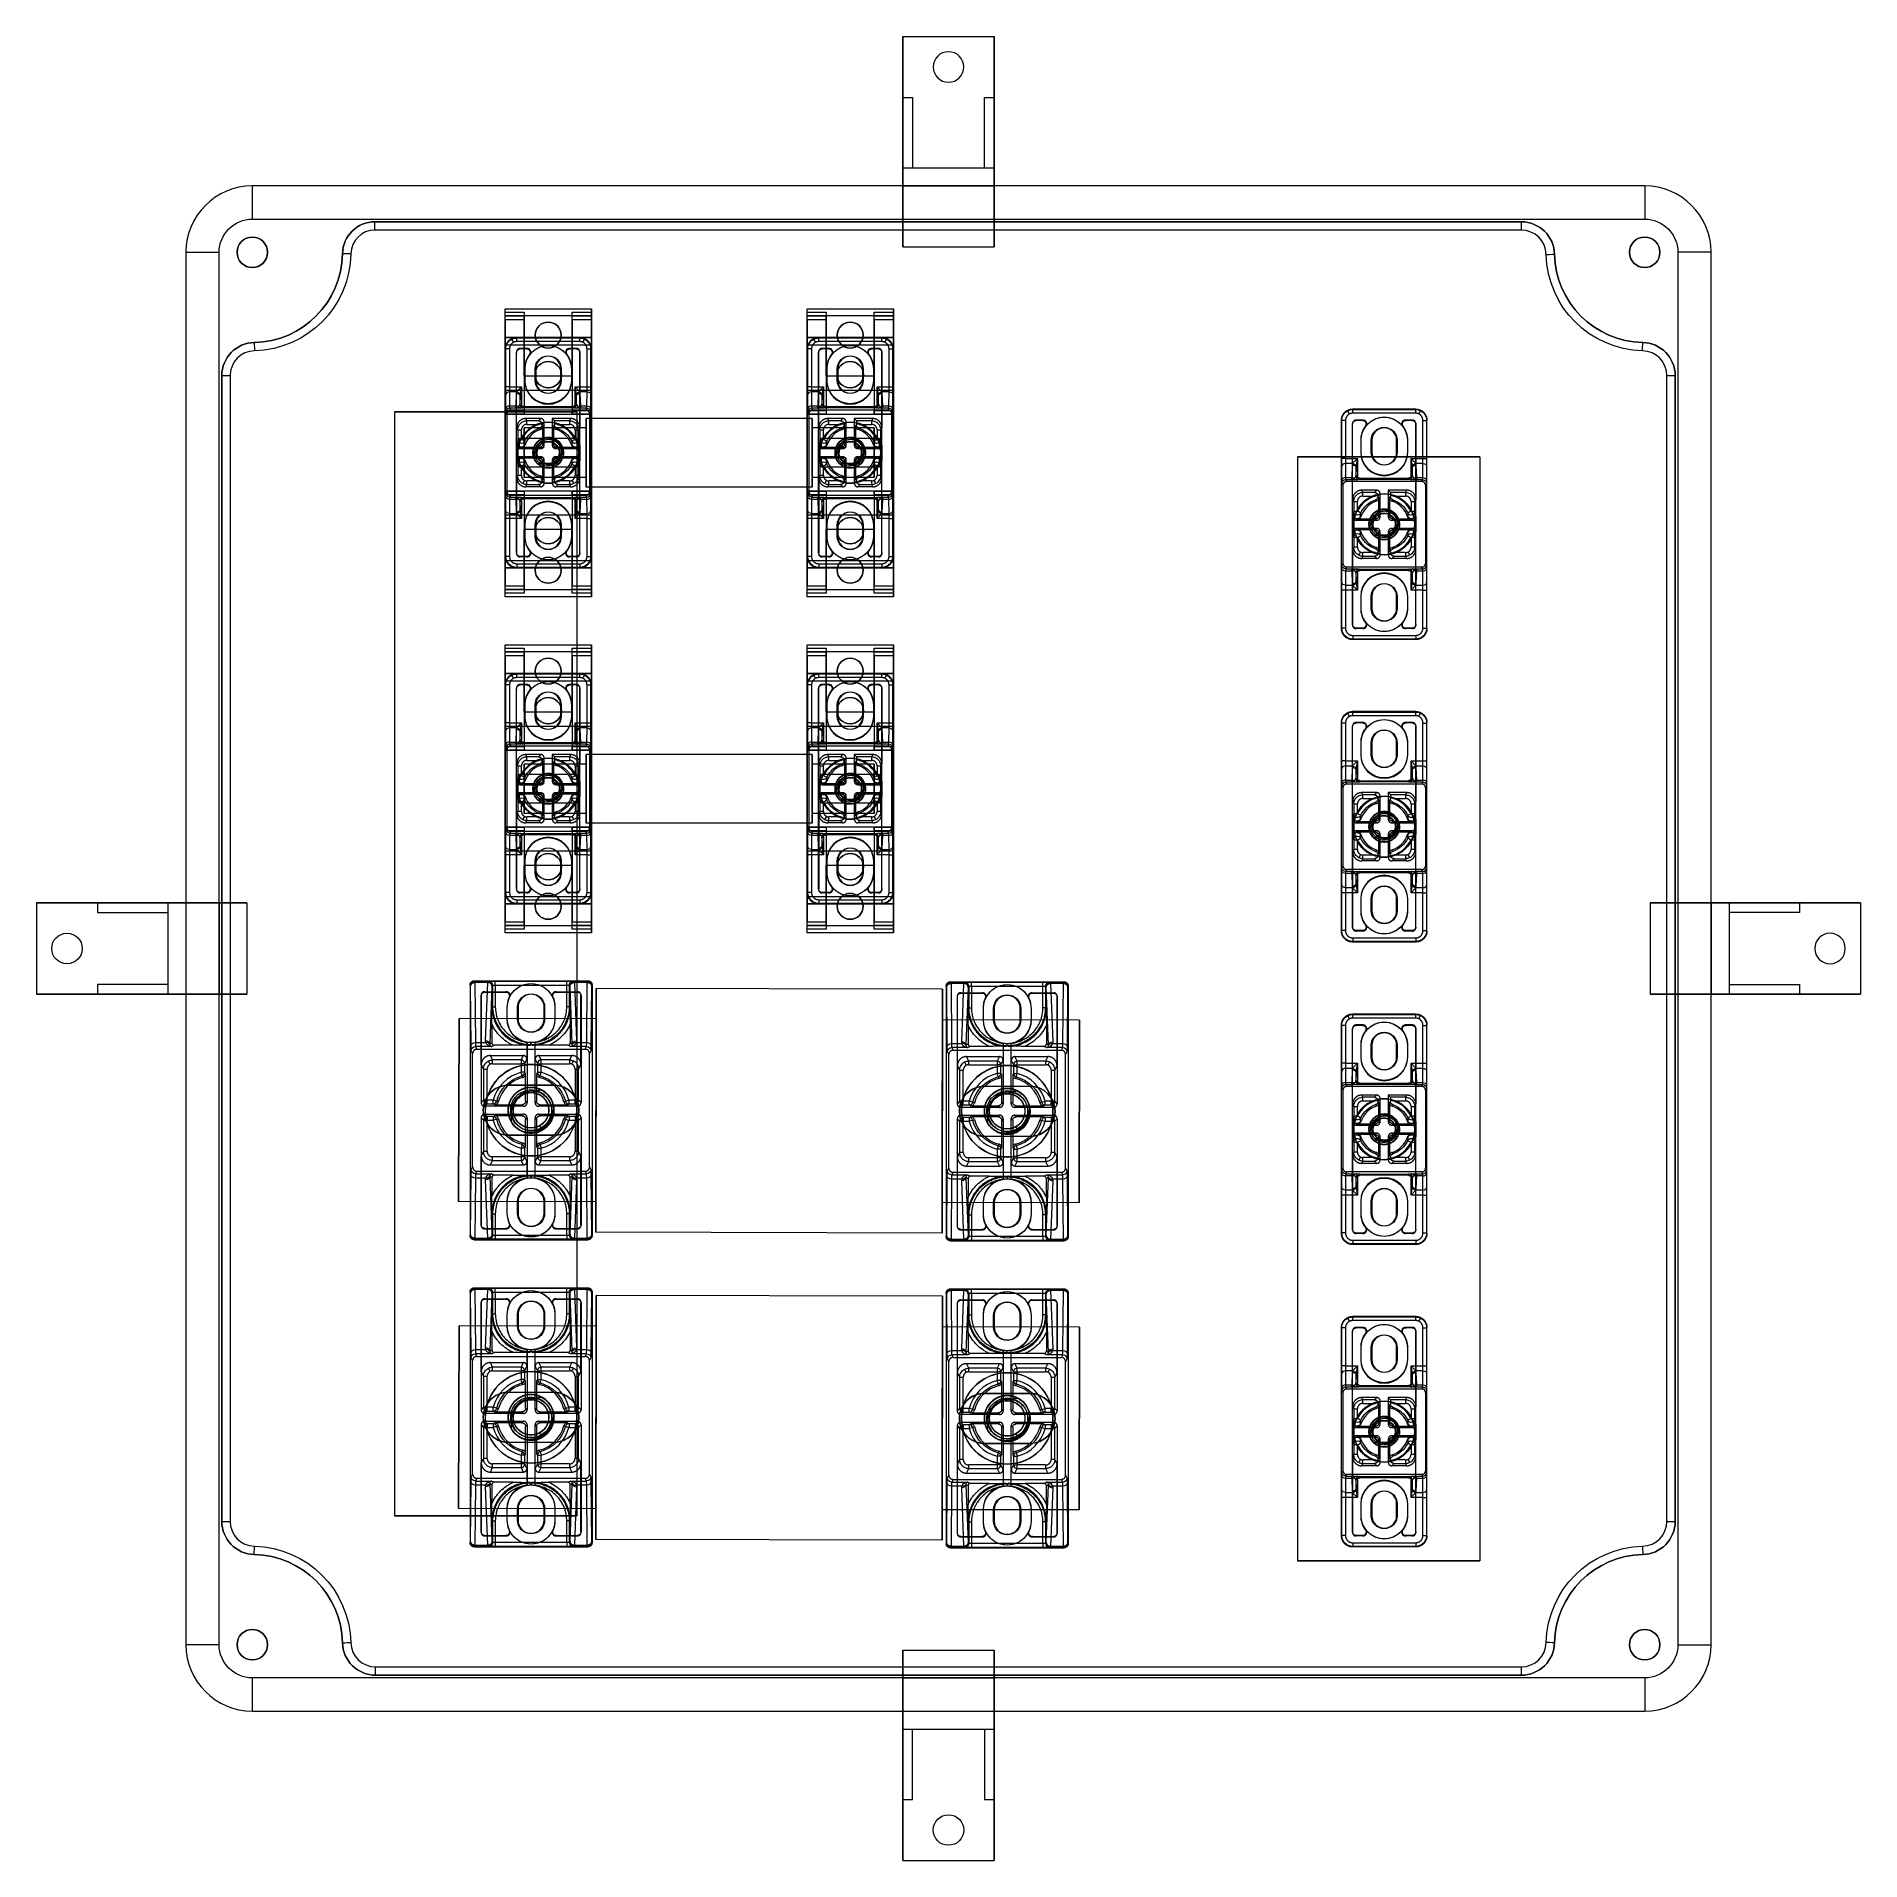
# Model space of a CAD drawing. Header units: millimetres. Extents: x -227 to 153, y -202 to 178.
import ezdxf

# ---------------------------------------------------------------- set-up
doc = ezdxf.new("R2010")
doc.units = ezdxf.units.MM
doc.layers.add('1', color=7, linetype='CONTINUOUS', true_color=0xffffff)

# ---------------------------------------------------------------- blocks, each defined once
blk = doc.blocks.new('9500100')
at = {"layer": '1', "color": 250, "linetype": 'CONTINUOUS', "lineweight": 5}
for p, q in [((-0.35, 1.31, -0.309), (-0.365, 0.424, -0.316)), ((-0.365, 0.424, 0.316), (-0.35, 1.31, 0.309)), ((-0.35, 1.31, 0.309), (-0.35, 1.31, -0.309)), ((-0.335, 0.424, -0.346), (-0.32, 1.31, -0.339)), ((-0.32, 1.31, 0.339), (-0.335, 0.424, 0.346)), ((0.32, 1.31, 0.339), (-0.32, 1.31, 0.339)), ((0.32, 1.31, -0.339), (-0.32, 1.31, -0.339)), ((-0.232, 1.219, 0.051), (-0.25, 0.16, 0.033)), ((-0.25, 0.16, -0.033), (-0.232, 1.219, -0.051)), ((-0.232, 1.22, 0.175), (-0.232, 1.22, 0.075)), ((-0.232, 1.22, -0.075), (-0.232, 1.22, -0.175)), ((-0.106, 1.22, 0.22), (-0.187, 1.22, 0.22)), ((-0.187, 1.22, -0.22), (-0.106, 1.22, -0.22)), ((0, 1.282, 0.25), (0, 1.31, 0.25)), ((0, 1.282, -0.25), (0, 1.31, -0.25)), ((0, 0.904, 0.125), (0, 1.282, 0.125)), ((0, 0.904, -0.125), (0, 1.282, -0.125)), ((0.106, 1.22, -0.22), (0.187, 1.22, -0.22)), ((0.187, 1.22, 0.22), (0.106, 1.22, 0.22)), ((0.232, 1.22, -0.175), (0.232, 1.22, -0.075)), ((0.232, 1.22, 0.075), (0.232, 1.22, 0.175)), ((0.232, 1.219, -0.051), (0.25, 0.16, -0.033)), ((0.335, 0.424, 0.346), (0.32, 1.31, 0.339)), ((0.32, 1.31, -0.339), (0.335, 0.424, -0.346)), ((0.35, 1.31, 0.309), (0.35, 1.31, -0.309)), ((0.365, 0.424, -0.316), (0.35, 1.31, -0.309)), ((0.35, 1.31, 0.309), (0.365, 0.424, 0.316)), ((-0.28, 0.16, -0.184), (-0.262, 1.191, -0.175)), ((-0.28, 0.16, 0.063), (-0.262, 1.191, 0.081)), ((-0.262, 1.191, 0.175), (-0.28, 0.16, 0.184)), ((-0.262, 1.191, -0.081), (-0.28, 0.16, -0.063)), ((-0.262, 1.191, 0.081), (-0.262, 1.191, 0.175)), ((-0.262, 1.191, -0.175), (-0.262, 1.191, -0.081)), ((-0.205, 0.16, 0.259), (-0.187, 1.19, 0.25)), ((-0.187, 1.19, -0.25), (-0.205, 0.16, -0.259)), ((-0.106, 1.19, -0.25), (-0.187, 1.19, -0.25)), ((-0.187, 1.19, 0.25), (-0.106, 1.19, 0.25)), ((0.187, 1.19, -0.25), (0.106, 1.19, -0.25)), ((0.106, 1.19, 0.25), (0.187, 1.19, 0.25)), ((0.187, 1.19, 0.25), (0.205, 0.16, 0.259)), ((0.205, 0.16, -0.259), (0.187, 1.19, -0.25)), ((0.28, 0.16, 0.033), (0.262, 1.191, 0.051)), ((0.262, 1.191, -0.175), (0.28, 0.16, -0.184)), ((0.28, 0.16, -0.063), (0.262, 1.191, -0.081)), ((0.28, 0.16, 0.184), (0.262, 1.191, 0.175)), ((0.262, 1.191, -0.081), (0.262, 1.191, -0.175)), ((0.262, 1.191, 0.175), (0.262, 1.191, 0.051)), ((-0.063, 0.16, -0.259), (-0.076, 0.921, -0.252)), ((-0.076, 0.921, 0.252), (-0.063, 0.16, 0.259)), ((-0.046, 0.921, -0.222), (-0.033, 0.16, -0.229)), ((-0.033, 0.16, 0.229), (-0.046, 0.921, 0.222)), ((0.033, 0.16, -0.229), (0.046, 0.921, -0.222)), ((0.046, 0.921, 0.222), (0.033, 0.16, 0.229)), ((0.063, 0.16, 0.259), (0.076, 0.921, 0.252)), ((0.076, 0.921, -0.252), (0.063, 0.16, -0.259)), ((-0.219, 0.814, -0.044), (-0.074, 0.814, -0.044)), ((-0.074, 0.814, 0.044), (-0.219, 0.814, 0.044)), ((-0.063, 0.16, 0.033), (-0.074, 0.814, 0.044)), ((-0.074, 0.814, -0.044), (-0.063, 0.16, -0.033)), ((-0.044, 0.814, -0.074), (-0.044, 0.814, -0.219)), ((-0.044, 0.814, 0.219), (-0.044, 0.814, 0.074)), ((-0.044, 0.814, 0.074), (-0.033, 0.16, 0.063)), ((-0.033, 0.16, -0.063), (-0.044, 0.814, -0.074)), ((0.044, 0.814, -0.074), (0.033, 0.16, -0.063)), ((0.033, 0.16, 0.063), (0.044, 0.814, 0.074)), ((0.044, 0.814, -0.219), (0.044, 0.814, -0.074)), ((0.044, 0.814, 0.074), (0.044, 0.814, 0.219)), ((0.063, 0.16, -0.033), (0.074, 0.814, -0.044)), ((0.074, 0.814, 0.044), (0.063, 0.16, 0.033)), ((0.074, 0.814, -0.044), (0.219, 0.814, -0.044)), ((0.219, 0.814, 0.044), (0.074, 0.814, 0.044)), ((-0.498, 0.268, 0.318), (-0.383, 0.383, 0.317)), ((-0.383, 0.383, -0.317), (-0.498, 0.268, -0.318)), ((-0.383, 0.383, 0.264), (-0.486, 0.28, 0.26)), ((-0.486, 0.28, -0.26), (-0.383, 0.383, -0.264)), ((-0.362, 0.362, 0.347), (-0.477, 0.247, 0.348)), ((-0.477, 0.247, -0.348), (-0.362, 0.362, -0.347)), ((-0.465, 0.26, 0.23), (-0.397, 0.327, 0.233)), ((-0.397, 0.327, -0.233), (-0.465, 0.26, -0.23)), ((-0.397, 0.327, 0.233), (-0.398, 0.26, 0.23)), ((-0.398, 0.26, -0.23), (-0.397, 0.327, -0.233)), ((-0.383, 0.383, -0.264), (-0.383, 0.383, -0.317)), ((-0.383, 0.383, 0.317), (-0.383, 0.383, 0.264)), ((-0.367, 0.328, -0.203), (-0.368, 0.26, -0.2)), ((-0.368, 0.26, 0.2), (-0.367, 0.328, 0.203)), ((-0.365, 0.424, 0.266), (-0.365, 0.424, 0.316)), ((-0.365, 0.424, -0.316), (-0.365, 0.424, -0.266)), ((0.362, 0.362, -0.347), (0.477, 0.247, -0.348)), ((0.477, 0.247, 0.348), (0.362, 0.362, 0.347)), ((0.365, 0.424, -0.266), (0.365, 0.424, -0.316)), ((0.365, 0.424, 0.316), (0.365, 0.424, 0.266)), ((0.368, 0.26, -0.2), (0.367, 0.328, -0.203)), ((0.367, 0.328, 0.203), (0.368, 0.26, 0.2)), ((0.383, 0.383, 0.264), (0.383, 0.383, 0.317)), ((0.498, 0.268, -0.318), (0.383, 0.383, -0.317)), ((0.486, 0.28, 0.26), (0.383, 0.383, 0.264)), ((0.383, 0.383, -0.317), (0.383, 0.383, -0.264)), ((0.383, 0.383, 0.317), (0.498, 0.268, 0.318)), ((0.383, 0.383, -0.264), (0.486, 0.28, -0.26)), ((0.465, 0.26, -0.23), (0.397, 0.327, -0.233)), ((0.398, 0.26, 0.23), (0.397, 0.327, 0.233)), ((0.397, 0.327, 0.233), (0.465, 0.26, 0.23)), ((0.397, 0.327, -0.233), (0.398, 0.26, -0.23)), ((-0.941, 0.221, -0.258), (-0.945, 0, -0.26)), ((-0.945, 0, 0.26), (-0.941, 0.221, 0.258)), ((-0.941, 0.221, 0.258), (-0.941, 0.221, -0.258)), ((-0.911, 0.25, -0.258), (-0.911, 0.25, 0.258)), ((-0.851, 0.22, 0.348), (-0.855, 0, 0.35)), ((-0.855, 0, -0.35), (-0.851, 0.22, -0.348)), ((-0.855, 0, -0.23), (-0.852, 0.16, -0.229)), ((-0.852, 0.16, 0.229), (-0.855, 0, 0.23)), ((-0.852, 0.16, 0.229), (-0.852, 0.16, 0.179)), ((-0.852, 0.16, -0.179), (-0.852, 0.16, -0.229)), ((-0.541, 0.25, -0.318), (-0.851, 0.25, -0.318)), ((-0.851, 0.25, 0.318), (-0.541, 0.25, 0.318)), ((-0.541, 0.22, 0.348), (-0.851, 0.22, 0.348)), ((-0.851, 0.22, -0.348), (-0.541, 0.22, -0.348)), ((-0.822, 0.16, -0.259), (-0.825, 0, -0.26)), ((-0.825, 0, 0.26), (-0.822, 0.16, 0.259)), ((-0.205, 0.16, -0.259), (-0.822, 0.16, -0.259)), ((-0.822, 0.16, 0.259), (-0.205, 0.16, 0.259)), ((-0.689, -0.01, 0.106), (-0.689, 0.25, 0.102)), ((-0.689, -0.01, -0.106), (-0.689, 0.25, -0.102)), ((-0.689, 0.25, 0.102), (-0.591, 0.25, 0.102)), ((-0.591, 0.25, -0.102), (-0.689, 0.25, -0.102)), ((-0.591, 0.16, -0.193), (-0.689, 0.16, -0.193)), ((-0.689, 0.16, 0.193), (-0.591, 0.16, 0.193)), ((-0.689, -0.01, -0.19), (-0.689, 0.16, -0.193)), ((-0.689, -0.01, 0.19), (-0.689, 0.16, 0.193)), ((-0.591, -0.01, 0.106), (-0.591, 0.25, 0.102)), ((-0.591, -0.01, -0.106), (-0.591, 0.25, -0.102)), ((-0.591, -0.01, -0.19), (-0.591, 0.16, -0.193)), ((-0.591, -0.01, 0.19), (-0.591, 0.16, 0.193)), ((-0.541, 0.25, 0.22), (-0.398, 0.25, 0.22)), ((-0.541, 0.25, -0.22), (-0.541, 0.25, -0.318)), ((-0.398, 0.25, -0.22), (-0.541, 0.25, -0.22)), ((-0.541, 0.25, 0.318), (-0.541, 0.25, 0.22)), ((-0.498, 0.268, -0.318), (-0.498, 0.268, -0.258)), ((-0.498, 0.268, 0.258), (-0.498, 0.268, 0.318)), ((-0.489, 0.25), (-0.485, -0.01)), ((-0.465, 0.26, -0.23), (-0.398, 0.26, -0.23)), ((-0.398, 0.26, 0.23), (-0.465, 0.26, 0.23)), ((-0.378, 0.25, 0.2), (-0.378, 0.25, -0.2)), ((-0.368, 0.26, -0.2), (-0.368, 0.26, 0.2)), ((-0.28, 0.16, -0.063), (-0.28, 0.16, -0.184)), ((-0.28, 0.16, 0.184), (-0.28, 0.16, 0.063)), ((-0.063, 0.16, 0.033), (-0.25, 0.16, 0.033)), ((-0.25, 0.16, -0.033), (-0.063, 0.16, -0.033)), ((0.063, 0.16, 0.259), (-0.063, 0.16, 0.259)), ((0.063, 0.16, -0.259), (-0.063, 0.16, -0.259)), ((-0.033, 0.16, -0.063), (-0.033, 0.16, -0.229)), ((-0.033, 0.16, 0.229), (-0.033, 0.16, 0.063)), ((0.033, 0.16, 0.063), (0.033, 0.16, 0.229)), ((0.033, 0.16, -0.229), (0.033, 0.16, -0.063)), ((0.28, 0.16, 0.033), (0.063, 0.16, 0.033)), ((0.063, 0.16, -0.033), (0.25, 0.16, -0.033)), ((0.822, 0.16, 0.259), (0.205, 0.16, 0.259)), ((0.205, 0.16, -0.259), (0.822, 0.16, -0.259)), ((0.28, 0.16, -0.063), (0.28, 0.16, -0.184)), ((0.28, 0.16, 0.184), (0.28, 0.16, 0.033)), ((0.368, 0.26, 0.2), (0.368, 0.26, -0.2)), ((0.378, 0.25, -0.2), (0.378, 0.25, 0.2)), ((0.398, 0.26, -0.23), (0.465, 0.26, -0.23)), ((0.465, 0.26, 0.23), (0.398, 0.26, 0.23)), ((0.541, 0.25, -0.22), (0.398, 0.25, -0.22)), ((0.398, 0.25, 0.22), (0.541, 0.25, 0.22)), ((0.489, 0.25), (0.485, -0.01)), ((0.498, 0.268, 0.318), (0.498, 0.268, 0.258)), ((0.498, 0.268, -0.258), (0.498, 0.268, -0.318)), ((0.541, 0.25, 0.318), (0.851, 0.25, 0.318)), ((0.851, 0.25, -0.318), (0.541, 0.25, -0.318)), ((0.541, 0.25, 0.22), (0.541, 0.25, 0.318)), ((0.541, 0.25, -0.318), (0.541, 0.25, -0.22)), ((0.541, 0.22, -0.348), (0.851, 0.22, -0.348)), ((0.851, 0.22, 0.348), (0.541, 0.22, 0.348)), ((0.689, 0.25, -0.102), (0.591, 0.25, -0.102)), ((0.591, 0.25, 0.102), (0.689, 0.25, 0.102)), ((0.591, -0.01, 0.106), (0.591, 0.25, 0.102)), ((0.591, -0.01, -0.106), (0.591, 0.25, -0.102)), ((0.591, 0.16, 0.193), (0.689, 0.16, 0.193)), ((0.591, -0.01, -0.19), (0.591, 0.16, -0.193)), ((0.591, -0.01, 0.19), (0.591, 0.16, 0.193)), ((0.689, 0.16, -0.193), (0.591, 0.16, -0.193)), ((0.689, -0.01, 0.106), (0.689, 0.25, 0.102)), ((0.689, -0.01, -0.106), (0.689, 0.25, -0.102)), ((0.689, -0.01, -0.19), (0.689, 0.16, -0.193)), ((0.689, -0.01, 0.19), (0.689, 0.16, 0.193)), ((0.825, 0, -0.26), (0.822, 0.16, -0.259)), ((0.822, 0.16, 0.259), (0.825, 0, 0.26)), ((0.851, 0.22, -0.348), (0.855, 0, -0.35)), ((0.855, 0, 0.35), (0.851, 0.22, 0.348)), ((0.852, 0.16, 0.229), (0.852, 0.16, 0.179)), ((0.855, 0, 0.23), (0.852, 0.16, 0.229)), ((0.852, 0.16, -0.179), (0.852, 0.16, -0.229)), ((0.852, 0.16, -0.229), (0.855, 0, -0.23)), ((0.911, 0.25, 0.258), (0.911, 0.25, -0.258)), ((0.945, 0, -0.26), (0.941, 0.221, -0.258)), ((0.941, 0.221, -0.258), (0.941, 0.221, 0.258)), ((0.941, 0.221, 0.258), (0.945, 0, 0.26)), ((-0.945, 0, 0.26), (-0.945, 0, -0.26)), ((-0.855, 0, -0.173), (-0.855, 0, -0.23)), ((-0.855, 0, 0.35), (0.855, 0, 0.35)), ((-0.855, 0, 0.23), (-0.855, 0, 0.173)), ((-0.855, 0, -0.35), (0.855, 0, -0.35)), ((-0.825, 0, -0.26), (0.825, 0, -0.26)), ((-0.825, 0, 0.26), (0.825, 0, 0.26)), ((0.855, 0, -0.173), (0.855, 0, -0.23)), ((0.855, 0, 0.23), (0.855, 0, 0.173)), ((0.945, 0, 0.26), (0.945, 0, -0.26)), ((-0.689, -0.01, -0.106), (-0.591, -0.01, -0.106)), ((-0.689, -0.01, -0.19), (-0.591, -0.01, -0.19)), ((-0.591, -0.01, 0.106), (-0.689, -0.01, 0.106)), ((-0.591, -0.01, 0.19), (-0.689, -0.01, 0.19)), ((0.689, -0.01, 0.19), (0.591, -0.01, 0.19)), ((0.689, -0.01, 0.106), (0.591, -0.01, 0.106)), ((0.591, -0.01, -0.19), (0.689, -0.01, -0.19)), ((0.591, -0.01, -0.106), (0.689, -0.01, -0.106))]:
    blk.add_line(p, q, dxfattribs=at)
for centre, radius, start, end in [((-0.232, 1.19, 0.175), 0.03, 90, 179), ((0.232, 1.19, 0.175), 0.03, 1, 90), ((-0.911, 0.22, -0.258), 0.03, 90, 179), ((-0.911, 0.22, 0.258), 0.03, 90, 179), ((-0.378, 0.26, 0.2), 0.01, 270, 359), ((0.378, 0.26, 0.2), 0.01, 181, 270)]:
    blk.add_arc(centre, radius, start, end, dxfattribs=at)
at = {"layer": '1', "color": 250, "linetype": 'CONTINUOUS', "lineweight": 5, "extrusion": (0, 0, -1)}
for centre, radius, start, end in [((0.232, 1.19, 0.175), 0.03, 1, 90), ((-0.232, 1.19, 0.175), 0.03, 90, 179), ((0.378, 0.26, 0.2), 0.01, 181, 270), ((-0.378, 0.26, 0.2), 0.01, 270, 359), ((-0.911, 0.22, 0.258), 0.03, 90, 179), ((-0.911, 0.22, -0.258), 0.03, 90, 179)]:
    blk.add_arc(centre, radius, start, end, dxfattribs=at)
at = {"layer": '1', "color": 250, "linetype": 'CONTINUOUS', "lineweight": 5, "extrusion": (-0.447186, 0, 0.894441)}
blk.add_arc((-1.19, -0.29, -0.073), 0.03, 180, 268.882, dxfattribs=at)
at = {"layer": '1', "color": 250, "linetype": 'CONTINUOUS', "lineweight": 5, "extrusion": (0.447186, 0, 0.894441)}
blk.add_arc((1.19, 0.29, 0.073), 0.03, 0, 88.882, dxfattribs=at)
at = {"layer": '1', "color": 250, "linetype": 'CONTINUOUS', "lineweight": 5, "extrusion": (0, 1, 0)}
for centre, radius, start, end in [((0, 0, 1.31), 0.25, 270, 90), ((0, 0, 1.282), 0.25, 270, 90), ((0, 0, 1.22), 0.244, 295.8221, 342.0353), ((0, 0, 1.22), 0.244, 17.9647, 64.1779), ((0, 0, 1.31), 0.25, 90, 270), ((0, 0, 1.282), 0.25, 90, 270), ((0, 0, 1.22), 0.244, 197.9647, 244.1779), ((0, 0, 1.22), 0.244, 115.8221, 162.0353), ((0, 0, 0.904), 0.125, 270, 90), ((0, 0, 0.904), 0.125, 90, 270), ((0, 0, 0.814), 0.201, 288.6967, 341.3033), ((0, 0, 0.814), 0.201, 18.6967, 71.3033), ((0, 0, 0.814), 0.201, 198.6967, 251.3033), ((0, 0, 0.814), 0.201, 108.6967, 161.3033), ((0.689, 0, 0.16), 0.193, 270, 306.6695), ((0.689, 0, 0.16), 0.193, 53.3305, 90), ((0.689, 0, 0.25), 0.102, 270, 90), ((0.591, 0, 0.25), 0.102, 90, 180), ((0.591, 0, 0.25), 0.102, 180, 270), ((0.591, 0, 0.16), 0.193, 90, 270), ((-0.591, 0, 0.16), 0.193, 270, 90), ((-0.591, 0, 0.25), 0.102, 0, 90), ((-0.591, 0, 0.25), 0.102, 270, 0), ((-0.689, 0, 0.25), 0.102, 90, 270), ((-0.689, 0, 0.16), 0.193, 90, 126.6695), ((-0.689, 0, 0.16), 0.193, 233.3305, 270)]:
    blk.add_arc(centre, radius, start, end, dxfattribs=at)
at = {"layer": '1', "color": 250, "linetype": 'CONTINUOUS', "lineweight": 5, "extrusion": (-1, 0, 0)}
for centre, radius, start, end in [((-1.19, -0.22, 0.187), 0.03, 180, 269.5), ((-1.19, 0.22, 0.187), 0.03, 90.5, 180), ((-1.19, 0.22, -0.106), 0.03, 90.5, 180), ((-1.19, -0.22, -0.106), 0.03, 180, 269.5), ((-0.22, -0.318, 0.851), 0.03, 180, 269.5), ((-0.22, -0.318, 0.541), 0.03, 180, 269.5), ((-0.26, 0.22, -0.398), 0.01, 0, 88), ((-0.26, -0.22, -0.398), 0.01, 272, 0), ((-0.22, -0.318, -0.541), 0.03, 180, 269.5), ((-0.22, -0.318, -0.851), 0.03, 180, 269.5)]:
    blk.add_arc(centre, radius, start, end, dxfattribs=at)
at = {"layer": '1', "color": 250, "linetype": 'CONTINUOUS', "lineweight": 5, "extrusion": (0, -1, 0)}
for centre, radius, start, end in [((0, 0, -1.282), 0.125, 90, 270), ((0, 0, -1.282), 0.125, 270, 90), ((0, 0, -1.191), 0.214, 115.8221, 160.717), ((0, 0, -1.191), 0.214, 199.283, 244.1779), ((0, 0, -1.191), 0.214, 19.283, 64.1779), ((0, 0, -1.191), 0.214, 295.8221, 340.717), ((-0.689, 0), 0.19, 128.13, 231.87), ((0.689, 0), 0.19, 308.13, 51.87), ((-0.689, 0, 0.01), 0.19, 90, 270), ((-0.689, 0, 0.01), 0.106, 90, 270), ((-0.591, 0, 0.01), 0.106, 270, 0), ((-0.591, 0, 0.01), 0.106, 0, 90), ((-0.591, 0, 0.01), 0.19, 270, 90), ((0.591, 0, 0.01), 0.19, 90, 270), ((0.591, 0, 0.01), 0.106, 180, 270), ((0.591, 0, 0.01), 0.106, 90, 180), ((0.689, 0, 0.01), 0.19, 270, 90), ((0.689, 0, 0.01), 0.106, 270, 90)]:
    blk.add_arc(centre, radius, start, end, dxfattribs=at)
at = {"layer": '1', "color": 250, "linetype": 'CONTINUOUS', "lineweight": 5, "extrusion": (0.900151, 0, 0.435578)}
blk.add_arc((1.19, 0.244), 0.03, 272, 0, dxfattribs=at)
at = {"layer": '1', "color": 250, "linetype": 'CONTINUOUS', "lineweight": 5, "extrusion": (1, 0, 0)}
for centre, radius, start, end in [((1.19, 0.22, -0.106), 0.03, 0, 89.5), ((1.19, -0.22, -0.106), 0.03, 270.5, 0), ((1.19, -0.22, 0.187), 0.03, 270.5, 0), ((1.19, 0.22, 0.187), 0.03, 0, 89.5), ((0.22, 0.318, -0.851), 0.03, 0, 89.5), ((0.22, 0.318, -0.541), 0.03, 0, 89.5), ((0.26, -0.22, -0.398), 0.01, 180, 268), ((0.26, 0.22, -0.398), 0.01, 92, 180), ((0.22, 0.318, 0.541), 0.03, 0, 89.5), ((0.22, 0.318, 0.851), 0.03, 0, 89.5)]:
    blk.add_arc(centre, radius, start, end, dxfattribs=at)
at = {"layer": '1', "color": 250, "linetype": 'CONTINUOUS', "lineweight": 5, "extrusion": (0.900151, 0, -0.435578)}
blk.add_arc((1.19, -0.244), 0.03, 0, 88, dxfattribs=at)
at = {"layer": '1', "color": 250, "linetype": 'CONTINUOUS', "lineweight": 5, "extrusion": (-0.900151, 0, 0.435578)}
blk.add_arc((-1.19, 0.244), 0.03, 180, 268, dxfattribs=at)
at = {"layer": '1', "color": 250, "linetype": 'CONTINUOUS', "lineweight": 5, "extrusion": (-0.900151, 0, -0.435578)}
blk.add_arc((-1.19, -0.244), 0.03, 92, 180, dxfattribs=at)
at = {"layer": '1', "color": 250, "linetype": 'CONTINUOUS', "lineweight": 5, "extrusion": (0.097732, -0.995175, -0.008685)}
blk.add_arc((0.011, -0.23, -1.193), 0.03, 270.0489, 64.1103, dxfattribs=at)
at = {"layer": '1', "color": 250, "linetype": 'CONTINUOUS', "lineweight": 5, "extrusion": (0.097732, -0.995175, 0.008685)}
blk.add_arc((0.011, 0.23, -1.193), 0.03, 295.8897, 89.9511, dxfattribs=at)
at = {"layer": '1', "color": 250, "linetype": 'CONTINUOUS', "lineweight": 5, "extrusion": (-0.097732, -0.995175, -0.008685)}
blk.add_arc((-0.011, -0.23, -1.193), 0.03, 115.8897, 269.9511, dxfattribs=at)
at = {"layer": '1', "color": 250, "linetype": 'CONTINUOUS', "lineweight": 5, "extrusion": (-0.097732, -0.995175, 0.008685)}
blk.add_arc((-0.011, 0.23, -1.193), 0.03, 90.0489, 244.1104, dxfattribs=at)
at = {"layer": '1', "color": 250, "linetype": 'CONTINUOUS', "lineweight": 5, "extrusion": (0.132321, -0.991169, -0.00865)}
blk.add_arc((0.047, -0.23, -0.921), 0.03, 270.0662, 71.0335, dxfattribs=at)
at = {"layer": '1', "color": 250, "linetype": 'CONTINUOUS', "lineweight": 5, "extrusion": (0.132321, -0.991169, 0.00865)}
blk.add_arc((0.047, 0.23, -0.921), 0.03, 288.9665, 89.9338, dxfattribs=at)
at = {"layer": '1', "color": 250, "linetype": 'CONTINUOUS', "lineweight": 5, "extrusion": (-0.017452, 0.99981, -0.008725)}
blk.add_arc((0.06, 0.23, 0.92), 0.03, 90.0087, 180, dxfattribs=at)
at = {"layer": '1', "color": 250, "linetype": 'CONTINUOUS', "lineweight": 5, "extrusion": (-0.017452, 0.99981, 0.008725)}
for centre in [(0.06, -0.23, 0.92), (-0.343, -0.32, 0.415)]:
    blk.add_arc(centre, 0.03, 180, 269.9913, dxfattribs=at)
at = {"layer": '1', "color": 250, "linetype": 'CONTINUOUS', "lineweight": 5, "extrusion": (0.017444, -0.99937, -0.030919)}
blk.add_arc((-0.06, 0.193, -0.928), 0.03, 288.8928, 360, dxfattribs=at)
at = {"layer": '1', "color": 250, "linetype": 'CONTINUOUS', "lineweight": 5, "extrusion": (0.017444, -0.99937, 0.030919)}
blk.add_arc((-0.06, -0.193, -0.928), 0.03, 360, 71.1072, dxfattribs=at)
at = {"layer": '1', "color": 250, "linetype": 'CONTINUOUS', "lineweight": 5, "extrusion": (-0.132321, -0.991169, -0.00865)}
blk.add_arc((-0.047, -0.23, -0.921), 0.03, 108.9665, 269.9338, dxfattribs=at)
at = {"layer": '1', "color": 250, "linetype": 'CONTINUOUS', "lineweight": 5, "extrusion": (-0.132321, -0.991169, 0.00865)}
blk.add_arc((-0.047, 0.23, -0.921), 0.03, 90.0662, 251.0335, dxfattribs=at)
at = {"layer": '1', "color": 250, "linetype": 'CONTINUOUS', "lineweight": 5, "extrusion": (-0.017444, -0.99937, 0.030919)}
blk.add_arc((0.06, -0.193, -0.928), 0.03, 108.8928, 180, dxfattribs=at)
at = {"layer": '1', "color": 250, "linetype": 'CONTINUOUS', "lineweight": 5, "extrusion": (-0.017444, -0.99937, -0.030919)}
blk.add_arc((0.06, 0.193, -0.928), 0.03, 180, 251.1072, dxfattribs=at)
at = {"layer": '1', "color": 250, "linetype": 'CONTINUOUS', "lineweight": 5, "extrusion": (0.017452, 0.99981, -0.008725)}
for centre in [(-0.06, 0.23, 0.92), (0.343, 0.32, 0.415)]:
    blk.add_arc(centre, 0.03, 0, 89.9913, dxfattribs=at)
at = {"layer": '1', "color": 250, "linetype": 'CONTINUOUS', "lineweight": 5, "extrusion": (0.017452, 0.99981, 0.008725)}
blk.add_arc((-0.06, -0.23, 0.92), 0.03, 270.0087, 0, dxfattribs=at)
at = {"layer": '1', "color": 250, "linetype": 'CONTINUOUS', "lineweight": 5, "extrusion": (0.017442, 0.999239, -0.034894)}
blk.add_arc((0.403, -0.191, 0.328), 0.03, 180, 269.9651, dxfattribs=at)
at = {"layer": '1', "color": 250, "linetype": 'CONTINUOUS', "lineweight": 5, "extrusion": (0.017442, 0.999239, 0.034894)}
blk.add_arc((0.403, 0.191, 0.328), 0.03, 90.0349, 180, dxfattribs=at)
at = {"layer": '1', "color": 250, "linetype": 'CONTINUOUS', "lineweight": 5, "extrusion": (0.706891, 0.706891, 0.024685)}
for centre, start in [((0.512, 0.264, 0.006), 324.9459), ((0.512, 0.264, -0.139), 271.4141)]:
    blk.add_arc(centre, 0.03, start, 0, dxfattribs=at)
at = {"layer": '1', "color": 250, "linetype": 'CONTINUOUS', "lineweight": 5, "extrusion": (0.707093, 0.707093, -0.006171)}
for centre in [(0.512, 0.317, -0.002), (0.512, 0.317, -0.165)]:
    blk.add_arc(centre, 0.03, 0, 89.6464, dxfattribs=at)
at = {"layer": '1', "color": 250, "linetype": 'CONTINUOUS', "lineweight": 5, "extrusion": (0.706891, 0.706891, -0.024685)}
for centre, end in [((0.512, -0.264, 0.006), 35.0541), ((0.512, -0.264, -0.139), 88.5859)]:
    blk.add_arc(centre, 0.03, 0, end, dxfattribs=at)
at = {"layer": '1', "color": 250, "linetype": 'CONTINUOUS', "lineweight": 5, "extrusion": (-0.707093, -0.707093, -0.006171)}
for centre in [(-0.512, -0.317, 0.002), (-0.512, -0.317, 0.165)]:
    blk.add_arc(centre, 0.03, 180, 269.6464, dxfattribs=at)
at = {"layer": '1', "color": 250, "linetype": 'CONTINUOUS', "lineweight": 5, "extrusion": (0.012291, 0.704125, 0.70997)}
blk.add_arc((0.403, -0.115, 0.438), 0.03, 125.3809, 180, dxfattribs=at)
at = {"layer": '1', "color": 250, "linetype": 'CONTINUOUS', "lineweight": 5, "extrusion": (0.012291, 0.704125, -0.70997)}
blk.add_arc((0.403, 0.115, 0.438), 0.03, 180, 234.6191, dxfattribs=at)
at = {"layer": '1', "color": 250, "linetype": 'CONTINUOUS', "lineweight": 5, "extrusion": (-0.017452, -0.99981, -0.008725)}
blk.add_arc((-0.343, -0.32, -0.415), 0.03, 180, 269.9913, dxfattribs=at)
at = {"layer": '1', "color": 250, "linetype": 'CONTINUOUS', "lineweight": 5, "extrusion": (0.017452, -0.99981, 0.008725)}
blk.add_arc((0.343, 0.32, -0.415), 0.03, 0, 89.9913, dxfattribs=at)
at = {"layer": '1', "color": 250, "linetype": 'CONTINUOUS', "lineweight": 5, "extrusion": (0.707093, -0.707093, 0.006171)}
for centre in [(0.512, 0.317, 0.002), (0.512, 0.317, 0.165)]:
    blk.add_arc(centre, 0.03, 0, 89.6464, dxfattribs=at)
at = {"layer": '1', "color": 250, "linetype": 'CONTINUOUS', "lineweight": 5, "extrusion": (-0.707093, 0.707093, 0.006171)}
for centre in [(-0.512, -0.317, -0.002), (-0.512, -0.317, -0.165)]:
    blk.add_arc(centre, 0.03, 180, 269.6464, dxfattribs=at)
at = {"layer": '1', "color": 250, "linetype": 'CONTINUOUS', "lineweight": 5, "extrusion": (0.012291, -0.704125, -0.70997)}
blk.add_arc((0.403, -0.115, -0.438), 0.03, 125.3809, 180, dxfattribs=at)
at = {"layer": '1', "color": 250, "linetype": 'CONTINUOUS', "lineweight": 5, "extrusion": (0.012291, -0.704125, 0.70997)}
blk.add_arc((0.403, 0.115, -0.438), 0.03, 180, 234.6191, dxfattribs=at)
at = {"layer": '1', "color": 250, "linetype": 'CONTINUOUS', "lineweight": 5, "extrusion": (0.017442, -0.999239, -0.034894)}
blk.add_arc((0.403, 0.191, -0.328), 0.03, 90.0349, 180, dxfattribs=at)
at = {"layer": '1', "color": 250, "linetype": 'CONTINUOUS', "lineweight": 5, "extrusion": (0.017442, -0.999239, 0.034894)}
blk.add_arc((0.403, -0.191, -0.328), 0.03, 180, 269.9651, dxfattribs=at)
at = {"layer": '1', "color": 250, "linetype": 'CONTINUOUS', "lineweight": 5, "extrusion": (0.706891, -0.706891, 0.024685)}
for centre, start, end in [((0.512, -0.264, -0.006), 360, 35.0541), ((0.512, -0.264, 0.139), 0, 88.5859)]:
    blk.add_arc(centre, 0.03, start, end, dxfattribs=at)
at = {"layer": '1', "color": 250, "linetype": 'CONTINUOUS', "lineweight": 5, "extrusion": (0.706891, -0.706891, -0.024685)}
for centre, start in [((0.512, 0.264, -0.006), 324.9459), ((0.512, 0.264, 0.139), 271.4141)]:
    blk.add_arc(centre, 0.03, start, 0, dxfattribs=at)
at = {"layer": '1', "color": 250, "linetype": 'CONTINUOUS', "lineweight": 5, "extrusion": (0.684936, 0.684936, -0.248447)}
blk.add_arc((0.512, -0.29, -0.094), 0.03, 0, 76.0476, dxfattribs=at)
at = {"layer": '1', "color": 250, "linetype": 'CONTINUOUS', "lineweight": 5, "extrusion": (0.684936, 0.684936, 0.248447)}
blk.add_arc((0.512, 0.29, -0.094), 0.03, 283.9524, 0, dxfattribs=at)
at = {"layer": '1', "color": 250, "linetype": 'CONTINUOUS', "lineweight": 5, "extrusion": (-0.894482, 0, -0.447105)}
blk.add_arc((-0.26, -0.021, 0.446), 0.01, 272.2357, 0, dxfattribs=at)
at = {"layer": '1', "color": 250, "linetype": 'CONTINUOUS', "lineweight": 5, "extrusion": (0.894482, 0, -0.447105)}
blk.add_arc((0.26, 0.021, -0.446), 0.01, 92.2357, 180, dxfattribs=at)
at = {"layer": '1', "color": 250, "linetype": 'CONTINUOUS', "lineweight": 5, "extrusion": (0.684936, -0.684936, 0.248447)}
blk.add_arc((0.512, -0.29, 0.094), 0.03, 0, 76.0476, dxfattribs=at)
at = {"layer": '1', "color": 250, "linetype": 'CONTINUOUS', "lineweight": 5, "extrusion": (0.684936, -0.684936, -0.248447)}
blk.add_arc((0.512, 0.29, 0.094), 0.03, 283.9524, 0, dxfattribs=at)
at = {"layer": '1', "color": 250, "linetype": 'CONTINUOUS', "lineweight": 5, "extrusion": (-0.447186, 0, -0.894441)}
blk.add_arc((-0.22, -0.937, -0.15), 0.03, 180, 268.882, dxfattribs=at)
at = {"layer": '1', "color": 250, "linetype": 'CONTINUOUS', "lineweight": 5, "extrusion": (0.447186, 0, -0.894441)}
blk.add_arc((0.22, 0.937, 0.15), 0.03, 0, 88.882, dxfattribs=at)
at = {"layer": '1', "color": 250, "linetype": 'CONTINUOUS', "lineweight": 5, "extrusion": (0, -1, 0)}
for points, weights in [([(-0.32, 1.31, -0.339), (-0.338, 1.31, -0.339), (-0.35, 1.31, -0.326), (-0.35, 1.31, -0.309)], [1, 0.804773749987, 0.804773749987, 1]), ([(-0.227, 1.22, 0.195), (-0.219, 1.22, 0.21), (-0.205, 1.22, 0.22), (-0.187, 1.22, 0.22)], [1, 0.900441878992, 0.900441878992, 1]), ([(-0.851, 0.25, -0.318), (-0.886, 0.25, -0.318), (-0.911, 0.25, -0.293), (-0.911, 0.25, -0.258)], [1, 0.804773749987, 0.804773749987, 1]), ([(-0.205, 0.16, -0.259), (-0.249, 0.16, -0.259), (-0.28, 0.16, -0.228), (-0.28, 0.16, -0.184)], [1, 0.804773749987, 0.804773749987, 1]), ([(-0.28, 0.16, 0.184), (-0.28, 0.16, 0.228), (-0.249, 0.16, 0.259), (-0.205, 0.16, 0.259)], [1, 0.804773749987, 0.804773749987, 1]), ([(-0.25, 0.16, 0.033), (-0.268, 0.16, 0.033), (-0.28, 0.16, 0.045), (-0.28, 0.16, 0.063)], [1, 0.804809640383, 0.804809640383, 1]), ([(-0.063, 0.16, 0.259), (-0.045, 0.16, 0.259), (-0.033, 0.16, 0.246), (-0.033, 0.16, 0.229)], [1, 0.804773749987, 0.804773749987, 1]), ([(0.033, 0.16, -0.063), (0.033, 0.16, -0.045), (0.045, 0.16, -0.033), (0.063, 0.16, -0.033)], [1, 0.804809640383, 0.804809640383, 1]), ([(0.205, 0.16, 0.259), (0.249, 0.16, 0.259), (0.28, 0.16, 0.228), (0.28, 0.16, 0.184)], [1, 0.804773749987, 0.804773749987, 1]), ([(0.378, 0.25, -0.2), (0.378, 0.25, -0.212), (0.387, 0.25, -0.22), (0.398, 0.25, -0.22)], [1, 0.804881393851, 0.804881393851, 1]), ([(0.822, 0.16, -0.259), (0.84, 0.16, -0.259), (0.852, 0.16, -0.246), (0.852, 0.16, -0.229)], [1, 0.804773749987, 0.804773749987, 1]), ([(0.851, 0.25, 0.318), (0.875, 0.25, 0.318), (0.894, 0.25, 0.306), (0.905, 0.25, 0.285)], [1, 0.900441878992, 0.900441878992, 1]), ([(-0.945, 0, -0.26), (-0.945, 0, -0.313), (-0.908, 0, -0.35), (-0.855, 0, -0.35)], [1, 0.804773749987, 0.804773749987, 1]), ([(0.855, 0, -0.35), (0.908, 0, -0.35), (0.945, 0, -0.313), (0.945, 0, -0.26)], [1, 0.804773749987, 0.804773749987, 1])]:
    blk.add_rational_spline(points, weights, degree=3, dxfattribs=at)
at = {"layer": '1', "color": 250, "linetype": 'CONTINUOUS', "lineweight": 5, "extrusion": (-1.26347e-14, -1, 1.26362e-14)}
blk.add_rational_spline([(-0.35, 1.31, 0.309), (-0.35, 1.31, 0.326), (-0.338, 1.31, 0.339), (-0.32, 1.31, 0.339)], [1, 0.804773749987, 0.804773749987, 1], degree=3, dxfattribs=at)
at = {"layer": '1', "color": 250, "linetype": 'CONTINUOUS', "lineweight": 5, "extrusion": (-0.012233, -0.700803, 0.71325)}
blk.add_rational_spline([(-0.235, 1.22, -0.051), (-0.251, 1.218, -0.053), (-0.262, 1.206, -0.065), (-0.262, 1.191, -0.081)], [1, 0.832976928454, 0.832976928454, 1], degree=3, dxfattribs=at)
at = {"layer": '1', "color": 250, "linetype": 'CONTINUOUS', "lineweight": 5, "extrusion": (0.012233, 0.700803, 0.71325)}
blk.add_rational_spline([(-0.262, 1.191, 0.081), (-0.262, 1.206, 0.065), (-0.251, 1.218, 0.053), (-0.235, 1.22, 0.051)], [1, 0.832976928454, 0.832976928454, 1], degree=3, dxfattribs=at)
at = {"layer": '1', "color": 250, "linetype": 'CONTINUOUS', "lineweight": 5}
for points, knots in [([(-0.235, 1.22, 0.051), (-0.234, 1.22, 0.059), (-0.233, 1.22, 0.067), (-0.232, 1.22, 0.075), (-0.232, 1.22, 0.075), (-0.232, 1.22, 0.075)], [0, 0, 0, 0, 0.983792, 0.983792, 1, 1, 1, 1]), ([(-0.232, 1.22, -0.075), (-0.232, 1.22, -0.075), (-0.232, 1.22, -0.075), (-0.233, 1.22, -0.067), (-0.234, 1.22, -0.059), (-0.235, 1.22, -0.051)], [0, 0, 0, 0, 0.016208, 0.016208, 1, 1, 1, 1]), ([(0.235, 1.22, -0.051), (0.234, 1.22, -0.059), (0.233, 1.22, -0.067), (0.232, 1.22, -0.075), (0.232, 1.22, -0.075), (0.232, 1.22, -0.075)], [0, 0, 0, 0, 0.983792, 0.983792, 1, 1, 1, 1]), ([(0.232, 1.22, 0.075), (0.232, 1.22, 0.075), (0.232, 1.22, 0.075), (0.233, 1.22, 0.067), (0.234, 1.22, 0.059), (0.235, 1.22, 0.051)], [0, 0, 0, 0, 0.016057, 0.016057, 1, 1, 1, 1]), ([(-0.19, 0.814, -0.064), (-0.191, 0.834, -0.065), (-0.191, 0.854, -0.065), (-0.195, 0.954, -0.067), (-0.197, 1.034, -0.068), (-0.2, 1.14, -0.07), (-0.201, 1.165, -0.07), (-0.202, 1.191, -0.071)], [0, 0, 0, 0, 0.159032, 0.159032, 0.79516, 0.79516, 1, 1, 1, 1]), ([(-0.202, 1.191, 0.071), (-0.201, 1.171, 0.07), (-0.201, 1.151, 0.07), (-0.198, 1.051, 0.068), (-0.195, 0.971, 0.067), (-0.192, 0.865, 0.065), (-0.191, 0.84, 0.065), (-0.19, 0.814, 0.064)], [0, 0, 0, 0, 0.159032, 0.159032, 0.79516, 0.79516, 1, 1, 1, 1]), ([(0.202, 1.191, -0.071), (0.201, 1.171, -0.07), (0.201, 1.151, -0.07), (0.198, 1.051, -0.068), (0.195, 0.971, -0.067), (0.192, 0.865, -0.065), (0.191, 0.84, -0.065), (0.19, 0.814, -0.064)], [0, 0, 0, 0, 0.159032, 0.159032, 0.79516, 0.79516, 1, 1, 1, 1]), ([(0.19, 0.814, 0.064), (0.191, 0.834, 0.065), (0.191, 0.854, 0.065), (0.195, 0.954, 0.067), (0.197, 1.034, 0.068), (0.2, 1.14, 0.07), (0.201, 1.165, 0.07), (0.202, 1.191, 0.071)], [0, 0, 0, 0, 0.159032, 0.159032, 0.79516, 0.79516, 1, 1, 1, 1]), ([(-0.066, 0.922, -0.194), (-0.066, 0.912, -0.193), (-0.066, 0.901, -0.193), (-0.065, 0.865, -0.192), (-0.065, 0.84, -0.191), (-0.064, 0.814, -0.19)], [0, 0, 0, 0, 0.283516, 0.283516, 1, 1, 1, 1]), ([(-0.064, 0.814, 0.19), (-0.065, 0.834, 0.191), (-0.065, 0.854, 0.191), (-0.066, 0.89, 0.193), (-0.066, 0.906, 0.193), (-0.066, 0.922, 0.194)], [0, 0, 0, 0, 0.556256, 0.556256, 1, 1, 1, 1]), ([(0.064, 0.814, -0.19), (0.065, 0.834, -0.191), (0.065, 0.854, -0.191), (0.066, 0.89, -0.193), (0.066, 0.906, -0.193), (0.066, 0.922, -0.194)], [0, 0, 0, 0, 0.556256, 0.556256, 1, 1, 1, 1]), ([(0.066, 0.922, 0.194), (0.066, 0.912, 0.193), (0.066, 0.901, 0.193), (0.065, 0.865, 0.192), (0.065, 0.84, 0.191), (0.064, 0.814, 0.19)], [0, 0, 0, 0, 0.283516, 0.283516, 1, 1, 1, 1]), ([(-0.806, 0, -0.15), (-0.806, 0.025, -0.151), (-0.806, 0.051, -0.151), (-0.805, 0.104, -0.153), (-0.805, 0.132, -0.154), (-0.804, 0.16, -0.155)], [0, 0, 0, 0, 0.47402, 0.47402, 1, 1, 1, 1]), ([(-0.804, 0.16, 0.155), (-0.805, 0.132, 0.154), (-0.805, 0.104, 0.153), (-0.806, 0.051, 0.151), (-0.806, 0.025, 0.151), (-0.806, 0, 0.15)], [0, 0, 0, 0, 0.525971, 0.525971, 1, 1, 1, 1]), ([(0.806, 0, 0.15), (0.806, 0.025, 0.151), (0.806, 0.051, 0.151), (0.805, 0.104, 0.153), (0.805, 0.132, 0.154), (0.804, 0.16, 0.155)], [0, 0, 0, 0, 0.476191, 0.476191, 1, 1, 1, 1]), ([(0.804, 0.16, -0.155), (0.805, 0.132, -0.154), (0.805, 0.104, -0.153), (0.806, 0.051, -0.151), (0.806, 0.025, -0.151), (0.806, 0, -0.15)], [0, 0, 0, 0, 0.525971, 0.525971, 1, 1, 1, 1])]:
    blk.add_open_spline(points, degree=3, knots=knots, dxfattribs=at)
for points in [[(-0.232, 1.219, 0.051), (-0.233, 1.219, 0.051), (-0.234, 1.22, 0.051), (-0.235, 1.22, 0.051)], [(-0.235, 1.22, -0.051), (-0.234, 1.22, -0.051), (-0.233, 1.219, -0.051), (-0.232, 1.219, -0.051)], [(-0.202, 1.191, -0.071), (-0.203, 1.194, -0.068), (-0.206, 1.2, -0.063), (-0.212, 1.208, -0.057), (-0.22, 1.215, -0.052), (-0.227, 1.218, -0.051), (-0.231, 1.219, -0.051)], [(-0.231, 1.219, 0.051), (-0.227, 1.218, 0.051), (-0.22, 1.215, 0.052), (-0.212, 1.208, 0.057), (-0.206, 1.2, 0.063), (-0.203, 1.194, 0.068), (-0.202, 1.191, 0.071)], [(0.231, 1.219, -0.051), (0.227, 1.218, -0.051), (0.22, 1.215, -0.052), (0.212, 1.208, -0.057), (0.206, 1.2, -0.063), (0.203, 1.194, -0.068), (0.202, 1.191, -0.071)], [(0.202, 1.191, 0.071), (0.203, 1.194, 0.068), (0.206, 1.2, 0.063), (0.212, 1.208, 0.057), (0.22, 1.215, 0.052), (0.227, 1.218, 0.051), (0.231, 1.219, 0.051)], [(0.232, 1.219, -0.051), (0.233, 1.219, -0.051), (0.234, 1.22, -0.051), (0.235, 1.22, -0.051)], [(-0.093, 1.191, -0.193), (-0.084, 1.087, -0.193), (-0.075, 0.997, -0.193), (-0.066, 0.922, -0.194)], [(-0.066, 0.922, 0.194), (-0.075, 0.997, 0.193), (-0.084, 1.087, 0.193), (-0.093, 1.191, 0.193)], [(0.093, 1.191, 0.193), (0.084, 1.087, 0.193), (0.075, 0.997, 0.193), (0.066, 0.922, 0.194)], [(0.066, 0.922, -0.194), (0.075, 0.997, -0.193), (0.084, 1.087, -0.193), (0.093, 1.191, -0.193)], [(-0.379, 0.379, 0.247), (-0.38, 0.375, 0.244), (-0.383, 0.367, 0.24), (-0.388, 0.354, 0.236), (-0.392, 0.341, 0.234), (-0.396, 0.332, 0.233), (-0.397, 0.327, 0.233)], [(-0.397, 0.327, -0.233), (-0.396, 0.332, -0.233), (-0.392, 0.341, -0.234), (-0.388, 0.354, -0.236), (-0.383, 0.367, -0.24), (-0.38, 0.375, -0.244), (-0.379, 0.379, -0.247)], [(-0.383, 0.383, -0.264), (-0.375, 0.39, -0.264), (-0.366, 0.404, -0.265), (-0.365, 0.424, -0.266)], [(-0.365, 0.424, 0.266), (-0.366, 0.404, 0.265), (-0.375, 0.39, 0.264), (-0.383, 0.383, 0.264)], [(-0.383, 0.383, 0.317), (-0.375, 0.39, 0.317), (-0.366, 0.404, 0.317), (-0.365, 0.424, 0.316)], [(-0.365, 0.424, -0.316), (-0.366, 0.404, -0.317), (-0.375, 0.39, -0.317), (-0.383, 0.383, -0.317)], [(-0.365, 0.424, 0.266), (-0.366, 0.42, 0.265), (-0.366, 0.412, 0.261), (-0.369, 0.401, 0.257), (-0.373, 0.39, 0.252), (-0.377, 0.383, 0.248), (-0.379, 0.379, 0.247)], [(-0.379, 0.379, -0.247), (-0.377, 0.383, -0.248), (-0.373, 0.39, -0.252), (-0.369, 0.401, -0.257), (-0.366, 0.412, -0.261), (-0.366, 0.42, -0.265), (-0.365, 0.424, -0.266)], [(0.383, 0.383, 0.264), (0.375, 0.39, 0.264), (0.366, 0.404, 0.265), (0.365, 0.424, 0.266)], [(0.383, 0.383, -0.317), (0.375, 0.39, -0.317), (0.366, 0.404, -0.317), (0.365, 0.424, -0.316)], [(0.379, 0.379, 0.247), (0.377, 0.383, 0.248), (0.373, 0.39, 0.252), (0.369, 0.401, 0.257), (0.366, 0.412, 0.261), (0.366, 0.42, 0.265), (0.365, 0.424, 0.266)], [(0.365, 0.424, 0.316), (0.366, 0.404, 0.317), (0.375, 0.39, 0.317), (0.383, 0.383, 0.317)], [(0.365, 0.424, -0.266), (0.366, 0.42, -0.265), (0.366, 0.412, -0.261), (0.369, 0.401, -0.257), (0.373, 0.39, -0.252), (0.377, 0.383, -0.248), (0.379, 0.379, -0.247)], [(0.365, 0.424, -0.266), (0.366, 0.404, -0.265), (0.375, 0.39, -0.264), (0.383, 0.383, -0.264)], [(0.397, 0.327, 0.233), (0.396, 0.332, 0.233), (0.392, 0.341, 0.234), (0.388, 0.354, 0.236), (0.383, 0.367, 0.24), (0.38, 0.375, 0.244), (0.379, 0.379, 0.247)], [(0.379, 0.379, -0.247), (0.38, 0.375, -0.244), (0.383, 0.367, -0.24), (0.388, 0.354, -0.236), (0.392, 0.341, -0.234), (0.396, 0.332, -0.233), (0.397, 0.327, -0.233)], [(-0.941, 0.221, -0.258), (-0.941, 0.221, -0.27), (-0.936, 0.221, -0.293), (-0.917, 0.221, -0.323), (-0.886, 0.22, -0.343), (-0.863, 0.22, -0.348), (-0.851, 0.22, -0.348)], [(-0.851, 0.22, 0.348), (-0.863, 0.22, 0.348), (-0.886, 0.22, 0.343), (-0.917, 0.221, 0.323), (-0.936, 0.221, 0.293), (-0.941, 0.221, 0.27), (-0.941, 0.221, 0.258)], [(-0.498, 0.268, 0.258), (-0.502, 0.264, 0.256), (-0.509, 0.259, 0.251), (-0.519, 0.254, 0.241), (-0.53, 0.251, 0.231), (-0.537, 0.25, 0.224), (-0.541, 0.25, 0.22)], [(-0.541, 0.25, -0.22), (-0.537, 0.25, -0.224), (-0.53, 0.251, -0.231), (-0.519, 0.254, -0.241), (-0.509, 0.259, -0.251), (-0.502, 0.264, -0.256), (-0.498, 0.268, -0.258)], [(-0.498, 0.268, -0.318), (-0.51, 0.256, -0.318), (-0.526, 0.25, -0.318), (-0.541, 0.25, -0.318)], [(-0.541, 0.25, 0.318), (-0.526, 0.25, 0.318), (-0.51, 0.256, 0.318), (-0.498, 0.268, 0.318)], [(-0.477, 0.257, -0.23), (-0.482, 0.255, -0.229), (-0.493, 0.253, -0.228), (-0.509, 0.251, -0.226), (-0.525, 0.25, -0.223), (-0.535, 0.25, -0.221), (-0.541, 0.25, -0.22)], [(-0.541, 0.25, 0.22), (-0.535, 0.25, 0.221), (-0.525, 0.25, 0.223), (-0.509, 0.251, 0.226), (-0.493, 0.253, 0.228), (-0.482, 0.255, 0.229), (-0.477, 0.257, 0.23)], [(-0.477, 0.257, 0.23), (-0.474, 0.257, 0.23), (-0.47, 0.258, 0.23), (-0.465, 0.26, 0.23)], [(-0.465, 0.26, -0.23), (-0.47, 0.258, -0.23), (-0.474, 0.257, -0.23), (-0.477, 0.257, -0.23)], [(0.368, 0.26, -0.2), (0.368, 0.26, -0.209), (0.376, 0.26, -0.225), (0.391, 0.26, -0.23), (0.398, 0.26, -0.23)], [(0.398, 0.26, 0.23), (0.391, 0.26, 0.23), (0.376, 0.26, 0.225), (0.368, 0.26, 0.209), (0.368, 0.26, 0.2)], [(0.477, 0.257, -0.23), (0.474, 0.257, -0.23), (0.47, 0.258, -0.23), (0.465, 0.26, -0.23)], [(0.465, 0.26, 0.23), (0.47, 0.258, 0.23), (0.474, 0.257, 0.23), (0.477, 0.257, 0.23)], [(0.541, 0.25, -0.22), (0.535, 0.25, -0.221), (0.525, 0.25, -0.223), (0.509, 0.251, -0.226), (0.493, 0.253, -0.228), (0.482, 0.255, -0.229), (0.477, 0.257, -0.23)], [(0.477, 0.257, 0.23), (0.482, 0.255, 0.229), (0.493, 0.253, 0.228), (0.509, 0.251, 0.226), (0.525, 0.25, 0.223), (0.535, 0.25, 0.221), (0.541, 0.25, 0.22)], [(0.541, 0.25, 0.22), (0.537, 0.25, 0.224), (0.53, 0.251, 0.231), (0.519, 0.254, 0.241), (0.509, 0.259, 0.251), (0.502, 0.264, 0.256), (0.498, 0.268, 0.258)], [(0.498, 0.268, -0.258), (0.502, 0.264, -0.256), (0.509, 0.259, -0.251), (0.519, 0.254, -0.241), (0.53, 0.251, -0.231), (0.537, 0.25, -0.224), (0.541, 0.25, -0.22)], [(0.541, 0.25, -0.318), (0.526, 0.25, -0.318), (0.51, 0.256, -0.318), (0.498, 0.268, -0.318)], [(0.498, 0.268, 0.318), (0.51, 0.256, 0.318), (0.526, 0.25, 0.318), (0.541, 0.25, 0.318)], [(0.932, 0.221, 0.298), (0.925, 0.221, 0.311), (0.904, 0.221, 0.336), (0.87, 0.22, 0.348), (0.851, 0.22, 0.348)], [(0.851, 0.22, -0.348), (0.87, 0.22, -0.348), (0.904, 0.221, -0.336), (0.925, 0.221, -0.311), (0.932, 0.221, -0.298)], [(0.932, 0.221, -0.298), (0.938, 0.221, -0.286), (0.941, 0.221, -0.272), (0.941, 0.221, -0.258)], [(0.941, 0.221, 0.258), (0.941, 0.221, 0.272), (0.938, 0.221, 0.286), (0.932, 0.221, 0.298)]]:
    blk.add_open_spline(points, degree=3, dxfattribs=at)
at = {"layer": '1', "color": 250, "linetype": 'CONTINUOUS', "lineweight": 5, "extrusion": (2.68139e-13, -1, -6.32933e-14)}
blk.add_rational_spline([(-0.232, 1.22, 0.175), (-0.232, 1.22, 0.182), (-0.23, 1.22, 0.188), (-0.227, 1.22, 0.195)], [1, 0.982174156627, 0.982174156627, 1], degree=3, dxfattribs=at)
at = {"layer": '1', "color": 250, "linetype": 'CONTINUOUS', "lineweight": 5, "extrusion": (2.68139e-13, -1, 6.32933e-14)}
blk.add_rational_spline([(-0.227, 1.22, -0.195), (-0.23, 1.22, -0.188), (-0.232, 1.22, -0.182), (-0.232, 1.22, -0.175)], [1, 0.982174156627, 0.982174156627, 1], degree=3, dxfattribs=at)
at = {"layer": '1', "color": 250, "linetype": 'CONTINUOUS', "lineweight": 5, "extrusion": (-3.98993e-12, -0.017452, 0.999848)}
blk.add_open_spline([(-0.231, 1.219, 0.051), (-0.231, 1.219, 0.051), (-0.231, 1.219, 0.051), (-0.232, 1.219, 0.051)], degree=3, dxfattribs=at)
at = {"layer": '1', "color": 250, "linetype": 'CONTINUOUS', "lineweight": 5, "extrusion": (-1.81562e-12, 0.017452, 0.999848)}
blk.add_open_spline([(-0.232, 1.219, -0.051), (-0.231, 1.219, -0.051), (-0.231, 1.219, -0.051), (-0.231, 1.219, -0.051)], degree=3, dxfattribs=at)
at = {"layer": '1', "color": 250, "linetype": 'CONTINUOUS', "lineweight": 5, "extrusion": (-2.58863e-13, 0.017452, 0.999848)}
blk.add_open_spline([(-0.231, 1.219, -0.051), (-0.227, 1.084, -0.049), (-0.223, 0.949, -0.046), (-0.219, 0.814, -0.044)], degree=3, dxfattribs=at)
at = {"layer": '1', "color": 250, "linetype": 'CONTINUOUS', "lineweight": 5, "extrusion": (6.98929e-12, -0.017452, 0.999848)}
blk.add_open_spline([(-0.219, 0.814, 0.044), (-0.223, 0.949, 0.046), (-0.227, 1.084, 0.049), (-0.231, 1.219, 0.051)], degree=3, dxfattribs=at)
at = {"layer": '1', "color": 250, "linetype": 'CONTINUOUS', "lineweight": 5, "extrusion": (-3.80261e-14, 1, -6.1532e-14)}
blk.add_rational_spline([(-0.187, 1.22, -0.22), (-0.205, 1.22, -0.22), (-0.219, 1.22, -0.21), (-0.227, 1.22, -0.195)], [1, 0.900441878992, 0.900441878992, 1], degree=3, dxfattribs=at)
at = {"layer": '1', "color": 250, "linetype": 'CONTINUOUS', "lineweight": 5, "extrusion": (0, 1, 0)}
for points, weights in [([(0.187, 1.22, 0.22), (0.213, 1.22, 0.22), (0.232, 1.22, 0.201), (0.232, 1.22, 0.175)], [1, 0.804773749987, 0.804773749987, 1]), ([(0.35, 1.31, -0.309), (0.35, 1.31, -0.326), (0.338, 1.31, -0.339), (0.32, 1.31, -0.339)], [1, 0.804773749987, 0.804773749987, 1]), ([(-0.044, 0.814, -0.074), (-0.044, 0.814, -0.056), (-0.056, 0.814, -0.044), (-0.074, 0.814, -0.044)], [1, 0.804809640383, 0.804809640383, 1]), ([(-0.074, 0.814, 0.044), (-0.056, 0.814, 0.044), (-0.044, 0.814, 0.056), (-0.044, 0.814, 0.074)], [1, 0.804809640383, 0.804809640383, 1]), ([(-0.822, 0.16, 0.259), (-0.84, 0.16, 0.259), (-0.852, 0.16, 0.246), (-0.852, 0.16, 0.229)], [1, 0.804773749987, 0.804773749987, 1]), ([(-0.852, 0.16, -0.229), (-0.852, 0.16, -0.246), (-0.84, 0.16, -0.259), (-0.822, 0.16, -0.259)], [1, 0.804773749987, 0.804773749987, 1]), ([(0.063, 0.16, 0.033), (0.045, 0.16, 0.033), (0.033, 0.16, 0.045), (0.033, 0.16, 0.063)], [1, 0.804809640383, 0.804809640383, 1]), ([(0.852, 0.16, 0.229), (0.852, 0.16, 0.246), (0.84, 0.16, 0.259), (0.822, 0.16, 0.259)], [1, 0.804773749987, 0.804773749987, 1]), ([(-0.855, 0, 0.23), (-0.855, 0, 0.248), (-0.843, 0, 0.26), (-0.825, 0, 0.26)], [1, 0.804773749987, 0.804773749987, 1]), ([(0.945, 0, 0.26), (0.945, 0, 0.313), (0.908, 0, 0.35), (0.855, 0, 0.35)], [1, 0.804773749987, 0.804773749987, 1])]:
    blk.add_rational_spline(points, weights, degree=3, dxfattribs=at)
at = {"layer": '1', "color": 250, "linetype": 'CONTINUOUS', "lineweight": 5, "extrusion": (8.42315e-15, 1, -8.42412e-15)}
blk.add_rational_spline([(0.232, 1.22, -0.175), (0.232, 1.22, -0.201), (0.213, 1.22, -0.22), (0.187, 1.22, -0.22)], [1, 0.804773749987, 0.804773749987, 1], degree=3, dxfattribs=at)
at = {"layer": '1', "color": 250, "linetype": 'CONTINUOUS', "lineweight": 5, "extrusion": (-1.96736e-12, 0.017452, -0.999848)}
blk.add_open_spline([(0.231, 1.219, 0.051), (0.227, 1.084, 0.049), (0.223, 0.949, 0.046), (0.219, 0.814, 0.044)], degree=3, dxfattribs=at)
at = {"layer": '1', "color": 250, "linetype": 'CONTINUOUS', "lineweight": 5, "extrusion": (-9.21551e-12, -0.017452, -0.999848)}
blk.add_open_spline([(0.219, 0.814, -0.044), (0.223, 0.949, -0.046), (0.227, 1.084, -0.049), (0.231, 1.219, -0.051)], degree=3, dxfattribs=at)
at = {"layer": '1', "color": 250, "linetype": 'CONTINUOUS', "lineweight": 5, "extrusion": (3.48751e-15, -0.017452, 0.999848)}
blk.add_open_spline([(0.235, 1.22, 0.051), (0.234, 1.22, 0.051), (0.233, 1.219, 0.051), (0.231, 1.219, 0.051)], degree=3, dxfattribs=at)
at = {"layer": '1', "color": 250, "linetype": 'CONTINUOUS', "lineweight": 5, "extrusion": (1.81562e-12, 0.017452, 0.999848)}
blk.add_open_spline([(0.231, 1.219, -0.051), (0.231, 1.219, -0.051), (0.231, 1.219, -0.051), (0.232, 1.219, -0.051)], degree=3, dxfattribs=at)
at = {"layer": '1', "color": 250, "linetype": 'CONTINUOUS', "lineweight": 5, "extrusion": (-0.012233, 0.700803, -0.71325)}
blk.add_rational_spline([(0.262, 1.191, -0.081), (0.262, 1.206, -0.065), (0.251, 1.218, -0.053), (0.235, 1.22, -0.051)], [1, 0.832976928454, 0.832976928454, 1], degree=3, dxfattribs=at)
at = {"layer": '1', "color": 250, "linetype": 'CONTINUOUS', "lineweight": 5, "extrusion": (-1.04302e-15, 0.017452, -0.999848)}
blk.add_rational_spline([(0.262, 1.191, 0.051), (0.262, 1.206, 0.051), (0.251, 1.218, 0.051), (0.235, 1.22, 0.051)], [1, 0.83315847875, 0.83315847875, 1], degree=3, dxfattribs=at)
at = {"layer": '1', "color": 250, "linetype": 'CONTINUOUS', "lineweight": 5, "extrusion": (1.26347e-14, 1, 1.26362e-14)}
blk.add_rational_spline([(0.32, 1.31, 0.339), (0.338, 1.31, 0.339), (0.35, 1.31, 0.326), (0.35, 1.31, 0.309)], [1, 0.804773749987, 0.804773749987, 1], degree=3, dxfattribs=at)
at = {"layer": '1', "color": 250, "linetype": 'CONTINUOUS', "lineweight": 5, "extrusion": (-0.00698, -0.99997, 0.00349)}
blk.add_open_spline([(-0.254, 1.191, 0.208), (-0.259, 1.191, 0.198), (-0.262, 1.191, 0.186), (-0.262, 1.191, 0.175)], degree=3, dxfattribs=at)
at = {"layer": '1', "color": 250, "linetype": 'CONTINUOUS', "lineweight": 5, "extrusion": (-0.00698, -0.99997, -0.00349)}
blk.add_open_spline([(-0.262, 1.191, -0.175), (-0.262, 1.191, -0.186), (-0.259, 1.191, -0.198), (-0.254, 1.191, -0.208)], degree=3, dxfattribs=at)
at = {"layer": '1', "color": 250, "linetype": 'CONTINUOUS', "lineweight": 5, "extrusion": (-0.00698, -0.99997, 0.00349)}
blk.add_open_spline([(-0.187, 1.19, 0.25), (-0.201, 1.19, 0.25), (-0.215, 1.19, 0.246), (-0.238, 1.191, 0.231), (-0.248, 1.191, 0.221), (-0.254, 1.191, 0.208)], degree=3, knots=[0, 0, 0, 0, 0.5, 0.5, 1, 1, 1, 1], dxfattribs=at)
at = {"layer": '1', "color": 250, "linetype": 'CONTINUOUS', "lineweight": 5, "extrusion": (0.00698, 0.99997, 0.00349)}
blk.add_open_spline([(-0.254, 1.191, -0.208), (-0.248, 1.191, -0.221), (-0.238, 1.191, -0.231), (-0.215, 1.19, -0.246), (-0.201, 1.19, -0.25), (-0.187, 1.19, -0.25)], degree=3, knots=[0, 0, 0, 0, 0.5, 0.5, 1, 1, 1, 1], dxfattribs=at)
at = {"layer": '1', "color": 250, "linetype": 'CONTINUOUS', "lineweight": 5, "extrusion": (1.41941e-14, 0.008727, 0.999962)}
blk.add_open_spline([(-0.106, 1.19, 0.25), (-0.097, 1.1, 0.25), (-0.088, 1.011, 0.251), (-0.076, 0.921, 0.252)], degree=3, dxfattribs=at)
at = {"layer": '1', "color": 250, "linetype": 'CONTINUOUS', "lineweight": 5, "extrusion": (5.45927e-16, -0.008727, 0.999962)}
blk.add_open_spline([(-0.076, 0.921, -0.252), (-0.088, 1.011, -0.251), (-0.097, 1.1, -0.25), (-0.106, 1.19, -0.25)], degree=3, dxfattribs=at)
at = {"layer": '1', "color": 250, "linetype": 'CONTINUOUS', "lineweight": 5, "extrusion": (3.38475e-15, -0.008727, -0.999962)}
blk.add_open_spline([(0.076, 0.921, 0.252), (0.088, 1.011, 0.251), (0.097, 1.1, 0.25), (0.106, 1.19, 0.25)], degree=3, dxfattribs=at)
at = {"layer": '1', "color": 250, "linetype": 'CONTINUOUS', "lineweight": 5, "extrusion": (-4.91334e-16, 0.008727, -0.999962)}
blk.add_open_spline([(0.106, 1.19, -0.25), (0.097, 1.1, -0.25), (0.088, 1.011, -0.251), (0.076, 0.921, -0.252)], degree=3, dxfattribs=at)
at = {"layer": '1', "color": 250, "linetype": 'CONTINUOUS', "lineweight": 5, "extrusion": (-0.00698, 0.99997, 0.00349)}
blk.add_open_spline([(0.187, 1.19, -0.25), (0.197, 1.19, -0.25), (0.207, 1.19, -0.248), (0.225, 1.19, -0.24), (0.233, 1.191, -0.235), (0.247, 1.191, -0.221), (0.253, 1.191, -0.212), (0.26, 1.191, -0.194), (0.262, 1.191, -0.184), (0.262, 1.191, -0.175)], degree=3, knots=[0, 0, 0, 0, 0.25, 0.25, 0.5, 0.5, 0.75, 0.75, 1, 1, 1, 1], dxfattribs=at)
at = {"layer": '1', "color": 250, "linetype": 'CONTINUOUS', "lineweight": 5, "extrusion": (0.00698, -0.99997, 0.00349)}
blk.add_open_spline([(0.262, 1.191, 0.175), (0.262, 1.191, 0.184), (0.26, 1.191, 0.194), (0.253, 1.191, 0.212), (0.247, 1.191, 0.221), (0.233, 1.191, 0.235), (0.225, 1.19, 0.24), (0.207, 1.19, 0.248), (0.197, 1.19, 0.25), (0.187, 1.19, 0.25)], degree=3, knots=[0, 0, 0, 0, 0.25, 0.25, 0.5, 0.5, 0.75, 0.75, 1, 1, 1, 1], dxfattribs=at)
at = {"layer": '1', "color": 250, "linetype": 'CONTINUOUS', "lineweight": 5, "extrusion": (-0.999848, -0.017452, 1.43906e-11)}
blk.add_open_spline([(-0.044, 0.814, -0.219), (-0.045, 0.85, -0.22), (-0.045, 0.886, -0.221), (-0.046, 0.921, -0.222)], degree=3, dxfattribs=at)
at = {"layer": '1', "color": 250, "linetype": 'CONTINUOUS', "lineweight": 5, "extrusion": (0.999848, 0.017452, -1.02408e-10)}
blk.add_open_spline([(-0.046, 0.921, 0.222), (-0.045, 0.886, 0.221), (-0.045, 0.85, 0.22), (-0.044, 0.814, 0.219)], degree=3, dxfattribs=at)
at = {"layer": '1', "color": 250, "linetype": 'CONTINUOUS', "lineweight": 5, "extrusion": (-0.999848, 0.017452, 1.30519e-10)}
blk.add_open_spline([(0.046, 0.921, -0.222), (0.045, 0.886, -0.221), (0.045, 0.85, -0.22), (0.044, 0.814, -0.219)], degree=3, dxfattribs=at)
at = {"layer": '1', "color": 250, "linetype": 'CONTINUOUS', "lineweight": 5, "extrusion": (0.999848, -0.017452, -6.6933e-12)}
blk.add_open_spline([(0.044, 0.814, 0.219), (0.045, 0.85, 0.22), (0.045, 0.886, 0.221), (0.046, 0.921, 0.222)], degree=3, dxfattribs=at)
at = {"layer": '1', "color": 250, "linetype": 'CONTINUOUS', "lineweight": 5, "extrusion": (-1.08813e-14, -1, 1.59188e-13)}
blk.add_open_spline([(-0.219, 0.814, -0.044), (-0.215, 0.814, -0.044), (-0.212, 0.814, -0.045), (-0.206, 0.814, -0.047), (-0.203, 0.814, -0.048), (-0.197, 0.814, -0.053), (-0.195, 0.814, -0.055), (-0.192, 0.814, -0.06), (-0.191, 0.814, -0.062), (-0.19, 0.814, -0.064)], degree=3, knots=[0, 0, 0, 0, 0.271479, 0.271479, 0.542966, 0.542966, 0.814332, 0.814332, 1, 1, 1, 1], dxfattribs=at)
at = {"layer": '1', "color": 250, "linetype": 'CONTINUOUS', "lineweight": 5, "extrusion": (-3.61287e-15, 1, 1.04874e-14)}
blk.add_open_spline([(-0.19, 0.814, 0.064), (-0.191, 0.814, 0.061), (-0.193, 0.814, 0.058), (-0.197, 0.814, 0.053), (-0.2, 0.814, 0.051), (-0.205, 0.814, 0.047), (-0.208, 0.814, 0.046), (-0.214, 0.814, 0.044), (-0.216, 0.814, 0.044), (-0.219, 0.814, 0.044)], degree=3, knots=[0, 0, 0, 0, 0.271229, 0.271229, 0.542459, 0.542459, 0.813724, 0.813724, 1, 1, 1, 1], dxfattribs=at)
at = {"layer": '1', "color": 250, "linetype": 'CONTINUOUS', "lineweight": 5, "extrusion": (-1.35562e-14, 1, 1.75346e-14)}
blk.add_open_spline([(-0.044, 0.814, 0.219), (-0.044, 0.814, 0.215), (-0.045, 0.814, 0.212), (-0.047, 0.814, 0.206), (-0.048, 0.814, 0.203), (-0.053, 0.814, 0.197), (-0.055, 0.814, 0.195), (-0.06, 0.814, 0.192), (-0.062, 0.814, 0.191), (-0.064, 0.814, 0.19)], degree=3, knots=[0, 0, 0, 0, 0.271479, 0.271479, 0.542966, 0.542966, 0.814332, 0.814332, 1, 1, 1, 1], dxfattribs=at)
at = {"layer": '1', "color": 250, "linetype": 'CONTINUOUS', "lineweight": 5, "extrusion": (5.06962e-15, 1, 1.92634e-14)}
blk.add_open_spline([(-0.064, 0.814, -0.19), (-0.061, 0.814, -0.191), (-0.058, 0.814, -0.193), (-0.053, 0.814, -0.197), (-0.051, 0.814, -0.2), (-0.047, 0.814, -0.205), (-0.046, 0.814, -0.208), (-0.044, 0.814, -0.214), (-0.044, 0.814, -0.216), (-0.044, 0.814, -0.219)], degree=3, knots=[0, 0, 0, 0, 0.271231, 0.271231, 0.54246, 0.54246, 0.813724, 0.813724, 1, 1, 1, 1], dxfattribs=at)
at = {"layer": '1', "color": 250, "linetype": 'CONTINUOUS', "lineweight": 5, "extrusion": (1.54409e-14, -1, 3.45143e-14)}
blk.add_open_spline([(0.064, 0.814, 0.19), (0.061, 0.814, 0.191), (0.058, 0.814, 0.193), (0.053, 0.814, 0.197), (0.051, 0.814, 0.2), (0.047, 0.814, 0.205), (0.046, 0.814, 0.208), (0.044, 0.814, 0.214), (0.044, 0.814, 0.216), (0.044, 0.814, 0.219)], degree=3, knots=[0, 0, 0, 0, 0.271231, 0.271231, 0.54246, 0.54246, 0.813724, 0.813724, 1, 1, 1, 1], dxfattribs=at)
at = {"layer": '1', "color": 250, "linetype": 'CONTINUOUS', "lineweight": 5, "extrusion": (0, -1, 0)}
blk.add_open_spline([(0.044, 0.814, -0.219), (0.044, 0.814, -0.215), (0.045, 0.814, -0.212), (0.047, 0.814, -0.206), (0.048, 0.814, -0.203), (0.053, 0.814, -0.197), (0.055, 0.814, -0.195), (0.06, 0.814, -0.192), (0.062, 0.814, -0.191), (0.064, 0.814, -0.19)], degree=3, knots=[0, 0, 0, 0, 0.271479, 0.271479, 0.542966, 0.542966, 0.814332, 0.814332, 1, 1, 1, 1], dxfattribs=at)
at = {"layer": '1', "color": 250, "linetype": 'CONTINUOUS', "lineweight": 5, "extrusion": (-1.26363e-14, 1, -1.26363e-14)}
blk.add_rational_spline([(0.044, 0.814, 0.074), (0.044, 0.814, 0.056), (0.056, 0.814, 0.044), (0.074, 0.814, 0.044)], [1, 0.804809640383, 0.804809640383, 1], degree=3, dxfattribs=at)
at = {"layer": '1', "color": 250, "linetype": 'CONTINUOUS', "lineweight": 5, "extrusion": (-1.26363e-14, -1, 1.26363e-14)}
blk.add_rational_spline([(0.074, 0.814, -0.044), (0.056, 0.814, -0.044), (0.044, 0.814, -0.056), (0.044, 0.814, -0.074)], [1, 0.804809640383, 0.804809640383, 1], degree=3, dxfattribs=at)
at = {"layer": '1', "color": 250, "linetype": 'CONTINUOUS', "lineweight": 5, "extrusion": (1.08386e-14, -1, -3.14623e-14)}
blk.add_open_spline([(0.19, 0.814, -0.064), (0.191, 0.814, -0.061), (0.193, 0.814, -0.058), (0.197, 0.814, -0.053), (0.2, 0.814, -0.051), (0.205, 0.814, -0.047), (0.208, 0.814, -0.046), (0.214, 0.814, -0.044), (0.216, 0.814, -0.044), (0.219, 0.814, -0.044)], degree=3, knots=[0, 0, 0, 0, 0.271229, 0.271229, 0.542459, 0.542459, 0.813724, 0.813724, 1, 1, 1, 1], dxfattribs=at)
at = {"layer": '1', "color": 250, "linetype": 'CONTINUOUS', "lineweight": 5, "extrusion": (4.53003e-14, 1, 2.37539e-13)}
blk.add_open_spline([(0.219, 0.814, 0.044), (0.215, 0.814, 0.044), (0.212, 0.814, 0.045), (0.206, 0.814, 0.047), (0.203, 0.814, 0.048), (0.197, 0.814, 0.053), (0.195, 0.814, 0.055), (0.192, 0.814, 0.06), (0.191, 0.814, 0.062), (0.19, 0.814, 0.064)], degree=3, knots=[0, 0, 0, 0, 0.271479, 0.271479, 0.542966, 0.542966, 0.814332, 0.814332, 1, 1, 1, 1], dxfattribs=at)
at = {"layer": '1', "color": 250, "linetype": 'CONTINUOUS', "lineweight": 5, "extrusion": (0.999848, -0.017452, 1.07843e-14)}
blk.add_rational_spline([(-0.366, 0.396, -0.229), (-0.366, 0.38, -0.213), (-0.367, 0.356, -0.204), (-0.367, 0.328, -0.203)], [1, 0.928569363893, 0.928569363893, 1], degree=3, dxfattribs=at)
at = {"layer": '1', "color": 250, "linetype": 'CONTINUOUS', "lineweight": 5, "extrusion": (-0.999848, 0.017452, 1.61166e-14)}
blk.add_rational_spline([(-0.367, 0.328, 0.203), (-0.367, 0.356, 0.204), (-0.366, 0.38, 0.213), (-0.366, 0.396, 0.229)], [1, 0.928569363893, 0.928569363893, 1], degree=3, dxfattribs=at)
at = {"layer": '1', "color": 250, "linetype": 'CONTINUOUS', "lineweight": 5, "extrusion": (-0.999848, 0.017452, -6.47288e-15)}
blk.add_open_spline([(-0.365, 0.424, -0.266), (-0.366, 0.416, -0.253), (-0.366, 0.407, -0.24), (-0.366, 0.396, -0.229)], degree=3, dxfattribs=at)
at = {"layer": '1', "color": 250, "linetype": 'CONTINUOUS', "lineweight": 5, "extrusion": (-0.999848, 0.017452, -8.45463e-16)}
blk.add_open_spline([(-0.366, 0.396, 0.229), (-0.366, 0.407, 0.24), (-0.366, 0.416, 0.253), (-0.365, 0.424, 0.266)], degree=3, dxfattribs=at)
at = {"layer": '1', "color": 250, "linetype": 'CONTINUOUS', "lineweight": 5, "extrusion": (-1.24742e-14, 0.008727, -0.999962)}
blk.add_rational_spline([(-0.362, 0.362, -0.347), (-0.345, 0.379, -0.347), (-0.336, 0.4, -0.347), (-0.335, 0.424, -0.346)], [1, 0.951455903045, 0.951455903045, 1], degree=3, dxfattribs=at)
at = {"layer": '1', "color": 250, "linetype": 'CONTINUOUS', "lineweight": 5, "extrusion": (-7.17394e-15, -0.008727, -0.999962)}
blk.add_rational_spline([(-0.335, 0.424, 0.346), (-0.336, 0.4, 0.347), (-0.345, 0.379, 0.347), (-0.362, 0.362, 0.347)], [1, 0.951455903045, 0.951455903045, 1], degree=3, dxfattribs=at)
at = {"layer": '1', "color": 250, "linetype": 'CONTINUOUS', "lineweight": 5, "extrusion": (-8.68708e-16, -0.008727, 0.999962)}
blk.add_rational_spline([(0.335, 0.424, -0.346), (0.336, 0.4, -0.347), (0.345, 0.379, -0.347), (0.362, 0.362, -0.347)], [1, 0.951455903045, 0.951455903045, 1], degree=3, dxfattribs=at)
at = {"layer": '1', "color": 250, "linetype": 'CONTINUOUS', "lineweight": 5, "extrusion": (1.02712e-14, 0.008727, 0.999962)}
blk.add_rational_spline([(0.362, 0.362, 0.347), (0.345, 0.379, 0.347), (0.336, 0.4, 0.347), (0.335, 0.424, 0.346)], [1, 0.951455903045, 0.951455903045, 1], degree=3, dxfattribs=at)
at = {"layer": '1', "color": 250, "linetype": 'CONTINUOUS', "lineweight": 5, "extrusion": (-0.999848, -0.017452, 2.30548e-14)}
blk.add_open_spline([(0.366, 0.396, -0.229), (0.366, 0.407, -0.24), (0.366, 0.416, -0.253), (0.365, 0.424, -0.266)], degree=3, dxfattribs=at)
at = {"layer": '1', "color": 250, "linetype": 'CONTINUOUS', "lineweight": 5, "extrusion": (-0.999848, -0.017452, -6.48197e-15)}
blk.add_open_spline([(0.365, 0.424, 0.266), (0.366, 0.416, 0.253), (0.366, 0.407, 0.24), (0.366, 0.396, 0.229)], degree=3, dxfattribs=at)
at = {"layer": '1', "color": 250, "linetype": 'CONTINUOUS', "lineweight": 5, "extrusion": (0.999848, 0.017452, -1.96748e-14)}
blk.add_rational_spline([(0.367, 0.328, -0.203), (0.367, 0.356, -0.204), (0.366, 0.38, -0.213), (0.366, 0.396, -0.229)], [1, 0.928569363893, 0.928569363893, 1], degree=3, dxfattribs=at)
at = {"layer": '1', "color": 250, "linetype": 'CONTINUOUS', "lineweight": 5, "extrusion": (-0.999848, -0.017452, 1.17212e-14)}
blk.add_rational_spline([(0.366, 0.396, 0.229), (0.366, 0.38, 0.213), (0.367, 0.356, 0.204), (0.367, 0.328, 0.203)], [1, 0.928569363893, 0.928569363893, 1], degree=3, dxfattribs=at)
at = {"layer": '1', "color": 250, "linetype": 'CONTINUOUS', "lineweight": 5, "extrusion": (-7.89671e-16, -1, 7.89761e-16)}
blk.add_rational_spline([(-0.911, 0.25, 0.258), (-0.911, 0.25, 0.293), (-0.886, 0.25, 0.318), (-0.851, 0.25, 0.318)], [1, 0.804773749987, 0.804773749987, 1], degree=3, dxfattribs=at)
at = {"layer": '1', "color": 250, "linetype": 'CONTINUOUS', "lineweight": 5, "extrusion": (-0.999848, 0.017452, 8.19373e-12)}
blk.add_open_spline([(-0.852, 0.16, -0.179), (-0.853, 0.132, -0.178), (-0.853, 0.104, -0.177), (-0.854, 0.051, -0.175), (-0.855, 0.025, -0.174), (-0.855, 0, -0.173)], degree=3, knots=[0, 0, 0, 0, 0.525978, 0.525978, 1, 1, 1, 1], dxfattribs=at)
at = {"layer": '1', "color": 250, "linetype": 'CONTINUOUS', "lineweight": 5, "extrusion": (0.999848, -0.017452, 6.98799e-12)}
blk.add_open_spline([(-0.855, 0, 0.173), (-0.855, 0.025, 0.174), (-0.854, 0.051, 0.175), (-0.853, 0.104, 0.177), (-0.853, 0.132, 0.178), (-0.852, 0.16, 0.179)], degree=3, knots=[0, 0, 0, 0, 0.47403, 0.47403, 1, 1, 1, 1], dxfattribs=at)
at = {"layer": '1', "color": 250, "linetype": 'CONTINUOUS', "lineweight": 5, "extrusion": (-3.6752e-14, 1, -7.8952e-14)}
blk.add_open_spline([(-0.852, 0.16, 0.179), (-0.852, 0.16, 0.176), (-0.852, 0.16, 0.172), (-0.849, 0.16, 0.166), (-0.848, 0.16, 0.163), (-0.844, 0.16, 0.158), (-0.841, 0.16, 0.155), (-0.835, 0.16, 0.152), (-0.832, 0.16, 0.15), (-0.826, 0.16, 0.149), (-0.822, 0.16, 0.149), (-0.815, 0.16, 0.15), (-0.812, 0.16, 0.15), (-0.807, 0.16, 0.153), (-0.806, 0.16, 0.154), (-0.804, 0.16, 0.155)], degree=3, knots=[0, 0, 0, 0, 0.152769, 0.152769, 0.305543, 0.305543, 0.458235, 0.458235, 0.610837, 0.610837, 0.763414, 0.763414, 0.916042, 0.916042, 1, 1, 1, 1], dxfattribs=at)
at = {"layer": '1', "color": 250, "linetype": 'CONTINUOUS', "lineweight": 5, "extrusion": (3.47602e-14, -1, -7.26782e-14)}
blk.add_open_spline([(-0.804, 0.16, -0.155), (-0.807, 0.16, -0.153), (-0.81, 0.16, -0.151), (-0.816, 0.16, -0.149), (-0.82, 0.16, -0.149), (-0.827, 0.16, -0.149), (-0.83, 0.16, -0.15), (-0.836, 0.16, -0.152), (-0.839, 0.16, -0.154), (-0.844, 0.16, -0.158), (-0.846, 0.16, -0.161), (-0.85, 0.16, -0.167), (-0.851, 0.16, -0.17), (-0.852, 0.16, -0.175), (-0.852, 0.16, -0.177), (-0.852, 0.16, -0.179)], degree=3, knots=[0, 0, 0, 0, 0.152768, 0.152768, 0.305542, 0.305542, 0.458234, 0.458234, 0.610836, 0.610836, 0.763414, 0.763414, 0.916042, 0.916042, 1, 1, 1, 1], dxfattribs=at)
at = {"layer": '1', "color": 250, "linetype": 'CONTINUOUS', "lineweight": 5, "extrusion": (-4.5897e-15, 0.008727, -0.999962)}
blk.add_rational_spline([(-0.541, 0.22, -0.348), (-0.517, 0.22, -0.348), (-0.494, 0.23, -0.348), (-0.477, 0.247, -0.348)], [1, 0.949253021674, 0.949253021674, 1], degree=3, dxfattribs=at)
at = {"layer": '1', "color": 250, "linetype": 'CONTINUOUS', "lineweight": 5, "extrusion": (0, -0.008727, -0.999962)}
blk.add_rational_spline([(-0.477, 0.247, 0.348), (-0.494, 0.23, 0.348), (-0.517, 0.22, 0.348), (-0.541, 0.22, 0.348)], [1, 0.949253021674, 0.949253021674, 1], degree=3, dxfattribs=at)
at = {"layer": '1', "color": 250, "linetype": 'CONTINUOUS', "lineweight": 5, "extrusion": (0.707107, -0.707107, 7.76165e-14)}
blk.add_rational_spline([(-0.486, 0.28, 0.26), (-0.49, 0.276, 0.26), (-0.494, 0.272, 0.259), (-0.498, 0.268, 0.258)], [1, 0.991849266608, 0.991849266608, 1], degree=3, dxfattribs=at)
at = {"layer": '1', "color": 250, "linetype": 'CONTINUOUS', "lineweight": 5, "extrusion": (-0.707107, 0.707107, 7.76165e-14)}
blk.add_rational_spline([(-0.498, 0.268, -0.258), (-0.494, 0.272, -0.259), (-0.49, 0.276, -0.26), (-0.486, 0.28, -0.26)], [1, 0.991849266608, 0.991849266608, 1], degree=3, dxfattribs=at)
at = {"layer": '1', "color": 250, "linetype": 'CONTINUOUS', "lineweight": 5, "extrusion": (0.005812, 0.999916, -0.011627)}
blk.add_open_spline([(-0.385, 0.26, -0.227), (-0.389, 0.26, -0.229), (-0.394, 0.26, -0.23), (-0.398, 0.26, -0.23)], degree=3, dxfattribs=at)
at = {"layer": '1', "color": 250, "linetype": 'CONTINUOUS', "lineweight": 5, "extrusion": (-0.005812, -0.999916, -0.011627)}
blk.add_open_spline([(-0.398, 0.26, 0.23), (-0.394, 0.26, 0.23), (-0.389, 0.26, 0.229), (-0.385, 0.26, 0.227)], degree=3, dxfattribs=at)
at = {"layer": '1', "color": 250, "linetype": 'CONTINUOUS', "lineweight": 5, "extrusion": (2.67176e-14, -1, 1.13217e-13)}
blk.add_rational_spline([(-0.389, 0.25, 0.218), (-0.392, 0.25, 0.22), (-0.395, 0.25, 0.22), (-0.398, 0.25, 0.22)], [1, 0.982198629929, 0.982198629929, 1], degree=3, dxfattribs=at)
at = {"layer": '1', "color": 250, "linetype": 'CONTINUOUS', "lineweight": 5, "extrusion": (4.45293e-14, 1, -1.88696e-13)}
blk.add_rational_spline([(-0.398, 0.25, -0.22), (-0.395, 0.25, -0.22), (-0.392, 0.25, -0.22), (-0.389, 0.25, -0.218)], [1, 0.982198629929, 0.982198629929, 1], degree=3, dxfattribs=at)
at = {"layer": '1', "color": 250, "linetype": 'CONTINUOUS', "lineweight": 5, "extrusion": (-5.76801e-15, 1, 3.56381e-15)}
blk.add_rational_spline([(-0.389, 0.25, -0.218), (-0.382, 0.25, -0.215), (-0.378, 0.25, -0.208), (-0.378, 0.25, -0.2)], [1, 0.90046589225, 0.90046589225, 1], degree=3, dxfattribs=at)
at = {"layer": '1', "color": 250, "linetype": 'CONTINUOUS', "lineweight": 5, "extrusion": (-2.88401e-14, 1, -1.78191e-14)}
blk.add_rational_spline([(-0.378, 0.25, 0.2), (-0.378, 0.25, 0.208), (-0.382, 0.25, 0.215), (-0.389, 0.25, 0.218)], [1, 0.90046589225, 0.90046589225, 1], degree=3, dxfattribs=at)
at = {"layer": '1', "color": 250, "linetype": 'CONTINUOUS', "lineweight": 5, "extrusion": (0.005812, 0.999916, 0.011627)}
blk.add_open_spline([(-0.385, 0.26, 0.227), (-0.38, 0.26, 0.225), (-0.376, 0.26, 0.221), (-0.37, 0.26, 0.211), (-0.368, 0.26, 0.206), (-0.368, 0.26, 0.2)], degree=3, knots=[0, 0, 0, 0, 0.5, 0.5, 1, 1, 1, 1], dxfattribs=at)
at = {"layer": '1', "color": 250, "linetype": 'CONTINUOUS', "lineweight": 5, "extrusion": (0.005812, 0.999916, -0.011627)}
blk.add_open_spline([(-0.368, 0.26, -0.2), (-0.368, 0.26, -0.206), (-0.37, 0.26, -0.211), (-0.376, 0.26, -0.221), (-0.38, 0.26, -0.225), (-0.385, 0.26, -0.227)], degree=3, knots=[0, 0, 0, 0, 0.5, 0.5, 1, 1, 1, 1], dxfattribs=at)
at = {"layer": '1', "color": 250, "linetype": 'CONTINUOUS', "lineweight": 5, "extrusion": (-1.57953e-15, 1, 1.57953e-15)}
blk.add_rational_spline([(-0.28, 0.16, -0.063), (-0.28, 0.16, -0.045), (-0.268, 0.16, -0.033), (-0.25, 0.16, -0.033)], [1, 0.804809640383, 0.804809640383, 1], degree=3, dxfattribs=at)
at = {"layer": '1', "color": 250, "linetype": 'CONTINUOUS', "lineweight": 5, "extrusion": (1.57953e-15, 1, -1.57953e-15)}
blk.add_rational_spline([(-0.033, 0.16, 0.063), (-0.033, 0.16, 0.045), (-0.045, 0.16, 0.033), (-0.063, 0.16, 0.033)], [1, 0.804809640383, 0.804809640383, 1], degree=3, dxfattribs=at)
at = {"layer": '1', "color": 250, "linetype": 'CONTINUOUS', "lineweight": 5, "extrusion": (1.57953e-15, 1, 1.57953e-15)}
blk.add_rational_spline([(-0.063, 0.16, -0.033), (-0.045, 0.16, -0.033), (-0.033, 0.16, -0.045), (-0.033, 0.16, -0.063)], [1, 0.804809640383, 0.804809640383, 1], degree=3, dxfattribs=at)
at = {"layer": '1', "color": 250, "linetype": 'CONTINUOUS', "lineweight": 5, "extrusion": (-4.73802e-15, -1, 4.73856e-15)}
blk.add_rational_spline([(-0.033, 0.16, -0.229), (-0.033, 0.16, -0.246), (-0.045, 0.16, -0.259), (-0.063, 0.16, -0.259)], [1, 0.804773749987, 0.804773749987, 1], degree=3, dxfattribs=at)
at = {"layer": '1', "color": 250, "linetype": 'CONTINUOUS', "lineweight": 5, "extrusion": (4.73802e-15, -1, 4.73856e-15)}
blk.add_rational_spline([(0.063, 0.16, -0.259), (0.045, 0.16, -0.259), (0.033, 0.16, -0.246), (0.033, 0.16, -0.229)], [1, 0.804773749987, 0.804773749987, 1], degree=3, dxfattribs=at)
at = {"layer": '1', "color": 250, "linetype": 'CONTINUOUS', "lineweight": 5, "extrusion": (1.57934e-15, -1, -1.57952e-15)}
blk.add_rational_spline([(0.033, 0.16, 0.229), (0.033, 0.16, 0.246), (0.045, 0.16, 0.259), (0.063, 0.16, 0.259)], [1, 0.804773749987, 0.804773749987, 1], degree=3, dxfattribs=at)
at = {"layer": '1', "color": 250, "linetype": 'CONTINUOUS', "lineweight": 5, "extrusion": (-6.31736e-16, 1, 6.31809e-16)}
blk.add_rational_spline([(0.28, 0.16, -0.184), (0.28, 0.16, -0.228), (0.249, 0.16, -0.259), (0.205, 0.16, -0.259)], [1, 0.804773749987, 0.804773749987, 1], degree=3, dxfattribs=at)
at = {"layer": '1', "color": 250, "linetype": 'CONTINUOUS', "lineweight": 5, "extrusion": (-1.57953e-15, -1, -1.57953e-15)}
blk.add_rational_spline([(0.25, 0.16, -0.033), (0.268, 0.16, -0.033), (0.28, 0.16, -0.045), (0.28, 0.16, -0.063)], [1, 0.804809640383, 0.804809640383, 1], degree=3, dxfattribs=at)
at = {"layer": '1', "color": 250, "linetype": 'CONTINUOUS', "lineweight": 5, "extrusion": (4.73974e-15, 1, -4.73758e-15)}
blk.add_rational_spline([(0.398, 0.25, 0.22), (0.387, 0.25, 0.22), (0.378, 0.25, 0.212), (0.378, 0.25, 0.2)], [1, 0.804881393851, 0.804881393851, 1], degree=3, dxfattribs=at)
at = {"layer": '1', "color": 250, "linetype": 'CONTINUOUS', "lineweight": 5, "extrusion": (-8.47508e-16, 0.008727, -0.999962)}
blk.add_rational_spline([(0.477, 0.247, -0.348), (0.494, 0.23, -0.348), (0.517, 0.22, -0.348), (0.541, 0.22, -0.348)], [1, 0.949253021674, 0.949253021674, 1], degree=3, dxfattribs=at)
at = {"layer": '1', "color": 250, "linetype": 'CONTINUOUS', "lineweight": 5, "extrusion": (-5.4105e-15, -0.008727, -0.999962)}
blk.add_rational_spline([(0.541, 0.22, 0.348), (0.517, 0.22, 0.348), (0.494, 0.23, 0.348), (0.477, 0.247, 0.348)], [1, 0.949253021674, 0.949253021674, 1], degree=3, dxfattribs=at)
at = {"layer": '1', "color": 250, "linetype": 'CONTINUOUS', "lineweight": 5, "extrusion": (-0.707107, -0.707107, 5.69187e-13)}
blk.add_rational_spline([(0.498, 0.268, 0.258), (0.494, 0.272, 0.259), (0.49, 0.276, 0.26), (0.486, 0.28, 0.26)], [1, 0.991849266608, 0.991849266608, 1], degree=3, dxfattribs=at)
at = {"layer": '1', "color": 250, "linetype": 'CONTINUOUS', "lineweight": 5, "extrusion": (0.707107, 0.707107, 3.52214e-13)}
blk.add_rational_spline([(0.486, 0.28, -0.26), (0.49, 0.276, -0.26), (0.494, 0.272, -0.259), (0.498, 0.268, -0.258)], [1, 0.991849266608, 0.991849266608, 1], degree=3, dxfattribs=at)
at = {"layer": '1', "color": 250, "linetype": 'CONTINUOUS', "lineweight": 5, "extrusion": (4.06364e-14, 1, -8.55331e-14)}
blk.add_open_spline([(0.804, 0.16, 0.155), (0.807, 0.16, 0.153), (0.81, 0.16, 0.151), (0.816, 0.16, 0.149), (0.82, 0.16, 0.149), (0.827, 0.16, 0.149), (0.83, 0.16, 0.15), (0.836, 0.16, 0.152), (0.839, 0.16, 0.154), (0.844, 0.16, 0.158), (0.846, 0.16, 0.161), (0.85, 0.16, 0.167), (0.851, 0.16, 0.17), (0.852, 0.16, 0.175), (0.852, 0.16, 0.177), (0.852, 0.16, 0.179)], degree=3, knots=[0, 0, 0, 0, 0.152768, 0.152768, 0.305542, 0.305542, 0.458234, 0.458234, 0.610836, 0.610836, 0.763414, 0.763414, 0.916042, 0.916042, 1, 1, 1, 1], dxfattribs=at)
at = {"layer": '1', "color": 250, "linetype": 'CONTINUOUS', "lineweight": 5, "extrusion": (-3.60072e-14, -1, -7.74688e-14)}
blk.add_open_spline([(0.852, 0.16, -0.179), (0.852, 0.16, -0.176), (0.852, 0.16, -0.172), (0.849, 0.16, -0.166), (0.848, 0.16, -0.163), (0.844, 0.16, -0.158), (0.841, 0.16, -0.155), (0.835, 0.16, -0.152), (0.832, 0.16, -0.15), (0.826, 0.16, -0.149), (0.822, 0.16, -0.149), (0.815, 0.16, -0.15), (0.812, 0.16, -0.15), (0.807, 0.16, -0.153), (0.806, 0.16, -0.154), (0.804, 0.16, -0.155)], degree=3, knots=[0, 0, 0, 0, 0.152769, 0.152769, 0.305543, 0.305543, 0.458235, 0.458235, 0.610837, 0.610837, 0.763414, 0.763414, 0.916042, 0.916042, 1, 1, 1, 1], dxfattribs=at)
at = {"layer": '1', "color": 250, "linetype": 'CONTINUOUS', "lineweight": 5, "extrusion": (3.56495e-15, 1, -5.76862e-15)}
blk.add_rational_spline([(0.905, 0.25, -0.285), (0.894, 0.25, -0.306), (0.875, 0.25, -0.318), (0.851, 0.25, -0.318)], [1, 0.900441878992, 0.900441878992, 1], degree=3, dxfattribs=at)
at = {"layer": '1', "color": 250, "linetype": 'CONTINUOUS', "lineweight": 5, "extrusion": (0.999848, 0.017452, -3.37967e-12)}
blk.add_open_spline([(0.852, 0.16, 0.179), (0.853, 0.132, 0.178), (0.853, 0.104, 0.177), (0.854, 0.051, 0.175), (0.855, 0.025, 0.174), (0.855, 0, 0.173)], degree=3, knots=[0, 0, 0, 0, 0.523808, 0.523808, 1, 1, 1, 1], dxfattribs=at)
at = {"layer": '1', "color": 250, "linetype": 'CONTINUOUS', "lineweight": 5, "extrusion": (-0.999848, -0.017452, -3.64654e-12)}
blk.add_open_spline([(0.855, 0, -0.173), (0.855, 0.025, -0.174), (0.854, 0.051, -0.175), (0.853, 0.104, -0.177), (0.853, 0.132, -0.178), (0.852, 0.16, -0.179)], degree=3, knots=[0, 0, 0, 0, 0.47403, 0.47403, 1, 1, 1, 1], dxfattribs=at)
at = {"layer": '1', "color": 250, "linetype": 'CONTINUOUS', "lineweight": 5, "extrusion": (2.5138e-14, 1, -5.93375e-15)}
blk.add_rational_spline([(0.911, 0.25, -0.258), (0.911, 0.25, -0.267), (0.909, 0.25, -0.277), (0.905, 0.25, -0.285)], [1, 0.982174156627, 0.982174156627, 1], degree=3, dxfattribs=at)
at = {"layer": '1', "color": 250, "linetype": 'CONTINUOUS', "lineweight": 5, "extrusion": (2.5138e-14, 1, 5.93375e-15)}
blk.add_rational_spline([(0.905, 0.25, 0.285), (0.909, 0.25, 0.277), (0.911, 0.25, 0.267), (0.911, 0.25, 0.258)], [1, 0.982174156627, 0.982174156627, 1], degree=3, dxfattribs=at)
at = {"layer": '1', "color": 250, "linetype": 'CONTINUOUS', "lineweight": 5, "extrusion": (-4.67579e-31, -1, 4.67632e-31)}
blk.add_rational_spline([(-0.855, 0, 0.35), (-0.908, 0, 0.35), (-0.945, 0, 0.313), (-0.945, 0, 0.26)], [1, 0.804773749987, 0.804773749987, 1], degree=3, dxfattribs=at)
at = {"layer": '1', "color": 250, "linetype": 'CONTINUOUS', "lineweight": 5, "extrusion": (6.13276e-14, -1, -1.27084e-13)}
blk.add_open_spline([(-0.855, 0, -0.173), (-0.855, 0, -0.17), (-0.854, 0, -0.167), (-0.852, 0, -0.16), (-0.851, 0, -0.157), (-0.846, 0, -0.152), (-0.844, 0, -0.15), (-0.838, 0, -0.146), (-0.835, 0, -0.145), (-0.828, 0, -0.143), (-0.825, 0, -0.143), (-0.818, 0, -0.144), (-0.815, 0, -0.145), (-0.81, 0, -0.147), (-0.808, 0, -0.148), (-0.806, 0, -0.15)], degree=3, knots=[0, 0, 0, 0, 0.151032, 0.151032, 0.302071, 0.302071, 0.453023, 0.453023, 0.60388, 0.60388, 0.754708, 0.754708, 0.905586, 0.905586, 1, 1, 1, 1], dxfattribs=at)
at = {"layer": '1', "color": 250, "linetype": 'CONTINUOUS', "lineweight": 5, "extrusion": (4.20821e-30, -1, 4.20869e-30)}
blk.add_rational_spline([(-0.825, 0, -0.26), (-0.843, 0, -0.26), (-0.855, 0, -0.248), (-0.855, 0, -0.23)], [1, 0.804773749987, 0.804773749987, 1], degree=3, dxfattribs=at)
at = {"layer": '1', "color": 250, "linetype": 'CONTINUOUS', "lineweight": 5, "extrusion": (-6.19712e-14, 1, -1.27346e-13)}
blk.add_open_spline([(-0.806, 0, 0.15), (-0.809, 0, 0.148), (-0.812, 0, 0.146), (-0.819, 0, 0.144), (-0.822, 0, 0.143), (-0.829, 0, 0.143), (-0.832, 0, 0.144), (-0.838, 0, 0.146), (-0.841, 0, 0.148), (-0.847, 0, 0.152), (-0.849, 0, 0.155), (-0.852, 0, 0.16), (-0.854, 0, 0.164), (-0.855, 0, 0.169), (-0.855, 0, 0.171), (-0.855, 0, 0.173)], degree=3, knots=[0, 0, 0, 0, 0.151032, 0.151032, 0.302071, 0.302071, 0.453023, 0.453023, 0.60388, 0.60388, 0.754708, 0.754708, 0.905586, 0.905586, 1, 1, 1, 1], dxfattribs=at)
at = {"layer": '1', "color": 250, "linetype": 'CONTINUOUS', "lineweight": 5, "extrusion": (-6.1304e-14, -1, -1.26666e-13)}
blk.add_open_spline([(0.806, 0, -0.15), (0.809, 0, -0.148), (0.812, 0, -0.146), (0.819, 0, -0.144), (0.822, 0, -0.143), (0.829, 0, -0.143), (0.832, 0, -0.144), (0.838, 0, -0.146), (0.841, 0, -0.148), (0.847, 0, -0.152), (0.849, 0, -0.155), (0.852, 0, -0.16), (0.854, 0, -0.164), (0.855, 0, -0.169), (0.855, 0, -0.171), (0.855, 0, -0.173)], degree=3, knots=[0, 0, 0, 0, 0.151032, 0.151032, 0.302071, 0.302071, 0.453023, 0.453023, 0.60388, 0.60388, 0.754708, 0.754708, 0.905586, 0.905586, 1, 1, 1, 1], dxfattribs=at)
at = {"layer": '1', "color": 250, "linetype": 'CONTINUOUS', "lineweight": 5, "extrusion": (6.18244e-14, 1, -1.26671e-13)}
blk.add_open_spline([(0.855, 0, 0.173), (0.855, 0, 0.17), (0.854, 0, 0.167), (0.852, 0, 0.16), (0.851, 0, 0.157), (0.846, 0, 0.152), (0.844, 0, 0.15), (0.838, 0, 0.146), (0.835, 0, 0.145), (0.828, 0, 0.143), (0.825, 0, 0.143), (0.818, 0, 0.144), (0.815, 0, 0.145), (0.81, 0, 0.147), (0.808, 0, 0.148), (0.806, 0, 0.15)], degree=3, knots=[0, 0, 0, 0, 0.151032, 0.151032, 0.302071, 0.302071, 0.453023, 0.453023, 0.60388, 0.60388, 0.754708, 0.754708, 0.905586, 0.905586, 1, 1, 1, 1], dxfattribs=at)
at = {"layer": '1', "color": 250, "linetype": 'CONTINUOUS', "lineweight": 5, "extrusion": (1.40274e-30, 1, 1.4029e-30)}
blk.add_rational_spline([(0.825, 0, 0.26), (0.843, 0, 0.26), (0.855, 0, 0.248), (0.855, 0, 0.23)], [1, 0.804773749987, 0.804773749987, 1], degree=3, dxfattribs=at)
at = {"layer": '1', "color": 250, "linetype": 'CONTINUOUS', "lineweight": 5, "extrusion": (4.20821e-30, -1, -4.20869e-30)}
blk.add_rational_spline([(0.855, 0, -0.23), (0.855, 0, -0.248), (0.843, 0, -0.26), (0.825, 0, -0.26)], [1, 0.804773749987, 0.804773749987, 1], degree=3, dxfattribs=at)
blk = doc.blocks.new('9820101')
at = {"layer": '1', "color": 9, "linetype": 'CONTINUOUS', "lineweight": 5}
for p, q in [((0, 1.46, -0.09), (0, 1.56, -0.09)), ((0, 1.46, 0.09), (0, 1.56, 0.09)), ((0, 1.46, 0.09), (0, 1.44, 0.124)), ((0, 1.46, -0.09), (0, 1.453, -0.102)), ((0, 1.429, -0.125), (0, 1.416, -0.125)), ((0, 1.404, 0.125), (0, 1.391, 0.125)), ((0, 1.379, -0.125), (0, 1.366, -0.125)), ((0, 1.354, 0.125), (0, 1.341, 0.125)), ((0, 1.329, -0.125), (0, 1.316, -0.125)), ((0, 1.304, 0.125), (0, 1.291, 0.125)), ((0, 1.279, -0.125), (0, 1.266, -0.125)), ((0, 1.254, 0.125), (0, 1.241, 0.125)), ((0, 1.229, -0.125), (0, 1.216, -0.125)), ((0, 1.204, 0.125), (0, 1.191, 0.125)), ((0, 1.179, -0.125), (0, 1.166, -0.125)), ((0, 1.154, 0.125), (0, 1.141, 0.125)), ((0, 1.129, -0.125), (0, 1.116, -0.125)), ((0, 1.104, 0.125), (0, 1.091, 0.125)), ((0, 1.079, -0.125), (0, 1.066, -0.125)), ((0, 1.054, 0.125), (0, 1.041, 0.125)), ((0, 1.029, -0.125), (0, 1.016, -0.125)), ((0, 1.004, 0.125), (0, 0.991, 0.125)), ((0, 0.979, -0.125), (0, 0.966, -0.125)), ((0, 0.954, 0.125), (0, 0.941, 0.125)), ((0, 0.929, -0.125), (0, 0.916, -0.125)), ((0, 0.904, 0.125), (0, 0.891, 0.125)), ((0, 0.879, -0.125), (0, 0.866, -0.125)), ((0, 0.854, 0.125), (0, 0.841, 0.125)), ((0, 0.829, -0.125), (0, 0.816, -0.125)), ((0, 0.804, 0.125), (0, 0.791, 0.125)), ((0, 0.779, -0.125), (0, 0.766, -0.125)), ((0, 0.754, 0.125), (0, 0.741, 0.125)), ((0, 0.729, -0.125), (0, 0.716, -0.125)), ((0, 0.704, 0.125), (0, 0.691, 0.125)), ((0, 0.679, -0.125), (0, 0.666, -0.125)), ((0, 0.654, 0.125), (0, 0.641, 0.125)), ((0, 0.629, -0.125), (0, 0.616, -0.125)), ((0, 0.604, 0.125), (0, 0.591, 0.125)), ((0, 0.579, -0.125), (0, 0.566, -0.125)), ((0, 0.554, 0.125), (0, 0.541, 0.125)), ((0, 0.529, -0.125), (0, 0.528, -0.125)), ((0, 0.508, -0.09), (0, 0.528, -0.125)), ((0, 0.508, 0.09), (0, 0.516, 0.104)), ((0, 0.468, 0.09), (0, 0.508, 0.09)), ((0, 0.468, -0.09), (0, 0.508, -0.09)), ((0, 0.375, -0.25), (0, 0.468, -0.25)), ((0, 0.375, 0.25), (0, 0.468, 0.25)), ((0, 0.315, 0.11), (0, 0.375, 0.11)), ((0, 0.315, -0.11), (0, 0.375, -0.11)), ((0, 0, 0.125), (0, 0.315, 0.125)), ((0, 0, -0.125), (0, 0.315, -0.125))]:
    blk.add_line(p, q, dxfattribs=at)
at = {"layer": '1', "color": 9, "linetype": 'CONTINUOUS', "lineweight": 5, "extrusion": (0, -1, 0)}
for centre, radius, start, end in [((0, 0, -1.56), 0.09, 90, 270), ((0, 0, -1.56), 0.09, 270, 90), ((0, 0, -1.44), 0.125, 100.248, 190.5956), ((0, 0, -1.46), 0.09, 90, 270), ((0, 0, -1.46), 0.09, 270, 90), ((0, 0, -0.468), 0.25, 90, 270), ((0, 0, -0.508), 0.09, 90, 270), ((0, 0, -0.468), 0.09, 90, 270), ((0, 0, -0.508), 0.09, 270, 90), ((0, 0, -0.468), 0.09, 270, 90), ((0, 0, -0.468), 0.25, 270, 90), ((0, 0, -0.375), 0.25, 90, 270), ((0, 0, -0.315), 0.125, 90, 270), ((0, 0, -0.375), 0.11, 90, 270), ((0, 0, -0.315), 0.11, 90, 270), ((0, 0, -0.375), 0.11, 270, 90), ((0, 0, -0.375), 0.25, 270, 90), ((0, 0, -0.315), 0.11, 270, 90), ((0, 0, -0.315), 0.125, 270, 90), ((0, 0), 0.125, 90, 270), ((0, 0), 0.125, 270, 90)]:
    blk.add_arc(centre, radius, start, end, dxfattribs=at)
at = {"layer": '1', "color": 9, "linetype": 'CONTINUOUS', "lineweight": 5, "extrusion": (0, 1, 0)}
for start, end in [(270, 355.5565), (266.732, 270)]:
    blk.add_arc((0, 0, 0.528), 0.125, start, end, dxfattribs=at)
at = {"layer": '1', "color": 9, "linetype": 'CONTINUOUS', "lineweight": 5}
for points, weights, knots in [([(-0.022, 1.44, 0.123), (-0.027, 1.439, 0.122), (-0.032, 1.439, 0.121), (-0.102, 1.435, 0.102), (-0.121, 1.431, 0.032), (-0.139, 1.427, -0.037), (-0.088, 1.423, -0.088), (-0.052, 1.42, -0.125), (0, 1.416, -0.125)], [0.979813478386, 0.989004286677, 1, 0.866025403784, 1, 0.866025403784, 1, 0.900099577495, 0.949184032699], [0, 0, 0, 0.029024, 0.029024, 0.382664, 0.382664, 0.736303, 0.736303, 1, 1, 1]), ([(0, 1.379, -0.125), (-0.052, 1.382, -0.125), (-0.088, 1.385, -0.088), (-0.139, 1.389, -0.037), (-0.121, 1.393, 0.032), (-0.102, 1.397, 0.102), (-0.032, 1.402, 0.121), (-0.016, 1.403, 0.125), (0, 1.404, 0.125)], [0.949184032699, 0.900099577495, 1, 0.866025403784, 1, 0.866025403784, 1, 0.965925826289, 0.949184032699], [0, 0, 0, 0.248556, 0.248556, 0.581889, 0.581889, 0.915222, 0.915222, 1, 1, 1]), ([(0, 1.391, 0.125), (-0.016, 1.39, 0.125), (-0.032, 1.389, 0.121), (-0.102, 1.385, 0.102), (-0.121, 1.381, 0.032), (-0.139, 1.377, -0.037), (-0.088, 1.373, -0.088), (-0.052, 1.37, -0.125), (0, 1.366, -0.125)], [0.949184032699, 0.965925826289, 1, 0.866025403784, 1, 0.866025403784, 1, 0.900099577495, 0.949184032699], [0, 0, 0, 0.084778, 0.084778, 0.418111, 0.418111, 0.751444, 0.751444, 1, 1, 1]), ([(0, 1.329, -0.125), (-0.052, 1.332, -0.125), (-0.088, 1.335, -0.088), (-0.139, 1.339, -0.037), (-0.121, 1.343, 0.032), (-0.102, 1.347, 0.102), (-0.032, 1.352, 0.121), (-0.016, 1.353, 0.125), (0, 1.354, 0.125)], [0.949184032699, 0.900099577495, 1, 0.866025403784, 1, 0.866025403784, 1, 0.965925826289, 0.949184032699], [0, 0, 0, 0.248556, 0.248556, 0.581889, 0.581889, 0.915222, 0.915222, 1, 1, 1]), ([(0, 1.429, -0.125), (-0.052, 1.432, -0.125), (-0.088, 1.435, -0.088), (-0.116, 1.437, -0.061), (-0.123, 1.44, -0.023)], [0.949184032699, 0.900099577495, 1, 0.923399142133, 0.934392374365], [0, 0, 0, 0.566004, 0.566004, 1, 1, 1]), ([(-0.091, 1.459, -0.017), (-0.086, 1.456, -0.045), (-0.065, 1.454, -0.065), (-0.028, 1.45, -0.103), (0.024, 1.445, -0.089), (0.076, 1.441, -0.076), (0.089, 1.437, -0.024), (0.103, 1.433, 0.028), (0.065, 1.429, 0.065), (0.028, 1.425, 0.103), (-0.024, 1.42, 0.089), (-0.076, 1.416, 0.076), (-0.089, 1.412, 0.024), (-0.103, 1.408, -0.028), (-0.065, 1.404, -0.065), (-0.028, 1.4, -0.103), (0.024, 1.395, -0.089), (0.076, 1.391, -0.076), (0.089, 1.387, -0.024), (0.103, 1.383, 0.028), (0.065, 1.379, 0.065), (0.028, 1.375, 0.103), (-0.024, 1.37, 0.089), (-0.076, 1.366, 0.076), (-0.089, 1.362, 0.024), (-0.103, 1.358, -0.028), (-0.065, 1.354, -0.065), (-0.028, 1.35, -0.103), (0.024, 1.345, -0.089), (0.076, 1.341, -0.076), (0.089, 1.337, -0.024), (0.103, 1.333, 0.028), (0.065, 1.329, 0.065), (0.028, 1.325, 0.103), (-0.024, 1.32, 0.089), (-0.076, 1.316, 0.076), (-0.089, 1.312, 0.024), (-0.103, 1.308, -0.028), (-0.065, 1.304, -0.065), (-0.028, 1.3, -0.103), (0.024, 1.295, -0.089), (0.076, 1.291, -0.076), (0.089, 1.287, -0.024), (0.103, 1.283, 0.028), (0.065, 1.279, 0.065), (0.028, 1.275, 0.103), (-0.024, 1.27, 0.089), (-0.076, 1.266, 0.076), (-0.089, 1.262, 0.024), (-0.103, 1.258, -0.028), (-0.065, 1.254, -0.065), (-0.028, 1.25, -0.103), (0.024, 1.245, -0.089), (0.076, 1.241, -0.076), (0.089, 1.237, -0.024), (0.103, 1.233, 0.028), (0.065, 1.229, 0.065), (0.028, 1.225, 0.103), (-0.024, 1.22, 0.089), (-0.076, 1.216, 0.076), (-0.089, 1.212, 0.024), (-0.103, 1.208, -0.028), (-0.065, 1.204, -0.065), (-0.028, 1.2, -0.103), (0.024, 1.195, -0.089), (0.076, 1.191, -0.076), (0.089, 1.187, -0.024), (0.103, 1.183, 0.028), (0.065, 1.179, 0.065), (0.028, 1.175, 0.103), (-0.024, 1.17, 0.089), (-0.076, 1.166, 0.076), (-0.089, 1.162, 0.024), (-0.103, 1.158, -0.028), (-0.065, 1.154, -0.065), (-0.028, 1.15, -0.103), (0.024, 1.145, -0.089), (0.076, 1.141, -0.076), (0.089, 1.137, -0.024), (0.103, 1.133, 0.028), (0.065, 1.129, 0.065), (0.028, 1.125, 0.103), (-0.024, 1.12, 0.089), (-0.076, 1.116, 0.076), (-0.089, 1.112, 0.024), (-0.103, 1.108, -0.028), (-0.065, 1.104, -0.065), (-0.028, 1.1, -0.103), (0.024, 1.095, -0.089), (0.076, 1.091, -0.076), (0.089, 1.087, -0.024), (0.103, 1.083, 0.028), (0.065, 1.079, 0.065), (0.028, 1.075, 0.103), (-0.024, 1.07, 0.089), (-0.076, 1.066, 0.076), (-0.089, 1.062, 0.024), (-0.103, 1.058, -0.028), (-0.065, 1.054, -0.065), (-0.028, 1.05, -0.103), (0.024, 1.045, -0.089), (0.076, 1.041, -0.076), (0.089, 1.037, -0.024), (0.103, 1.033, 0.028), (0.065, 1.029, 0.065), (0.028, 1.025, 0.103), (-0.024, 1.02, 0.089), (-0.076, 1.016, 0.076), (-0.089, 1.012, 0.024), (-0.103, 1.008, -0.028), (-0.065, 1.004, -0.065), (-0.028, 1, -0.103), (0.024, 0.995, -0.089), (0.076, 0.991, -0.076), (0.089, 0.987, -0.024), (0.103, 0.983, 0.028), (0.065, 0.979, 0.065), (0.028, 0.975, 0.103), (-0.024, 0.97, 0.089), (-0.076, 0.966, 0.076), (-0.089, 0.962, 0.024), (-0.103, 0.958, -0.028), (-0.065, 0.954, -0.065), (-0.028, 0.95, -0.103), (0.024, 0.945, -0.089), (0.076, 0.941, -0.076), (0.089, 0.937, -0.024), (0.103, 0.933, 0.028), (0.065, 0.929, 0.065), (0.028, 0.925, 0.103), (-0.024, 0.92, 0.089), (-0.076, 0.916, 0.076), (-0.089, 0.912, 0.024), (-0.103, 0.908, -0.028), (-0.065, 0.904, -0.065), (-0.028, 0.9, -0.103), (0.024, 0.895, -0.089), (0.076, 0.891, -0.076), (0.089, 0.887, -0.024), (0.103, 0.883, 0.028), (0.065, 0.879, 0.065), (0.028, 0.875, 0.103), (-0.024, 0.87, 0.089), (-0.076, 0.866, 0.076), (-0.089, 0.862, 0.024), (-0.103, 0.858, -0.028), (-0.065, 0.854, -0.065), (-0.028, 0.85, -0.103), (0.024, 0.845, -0.089), (0.076, 0.841, -0.076), (0.089, 0.837, -0.024), (0.103, 0.833, 0.028), (0.065, 0.829, 0.065), (0.028, 0.825, 0.103), (-0.024, 0.82, 0.089), (-0.076, 0.816, 0.076), (-0.089, 0.812, 0.024), (-0.103, 0.808, -0.028), (-0.065, 0.804, -0.065), (-0.028, 0.8, -0.103), (0.024, 0.795, -0.089), (0.076, 0.791, -0.076), (0.089, 0.787, -0.024), (0.103, 0.783, 0.028), (0.065, 0.779, 0.065), (0.028, 0.775, 0.103), (-0.024, 0.77, 0.089), (-0.076, 0.766, 0.076), (-0.089, 0.762, 0.024), (-0.103, 0.758, -0.028), (-0.065, 0.754, -0.065), (-0.028, 0.75, -0.103), (0.024, 0.745, -0.089), (0.076, 0.741, -0.076), (0.089, 0.737, -0.024), (0.103, 0.733, 0.028), (0.065, 0.729, 0.065), (0.028, 0.725, 0.103), (-0.024, 0.72, 0.089), (-0.076, 0.716, 0.076), (-0.089, 0.712, 0.024), (-0.103, 0.708, -0.028), (-0.065, 0.704, -0.065), (-0.028, 0.7, -0.103), (0.024, 0.695, -0.089), (0.076, 0.691, -0.076), (0.089, 0.687, -0.024), (0.103, 0.683, 0.028), (0.065, 0.679, 0.065), (0.028, 0.675, 0.103), (-0.024, 0.67, 0.089), (-0.076, 0.666, 0.076), (-0.089, 0.662, 0.024), (-0.103, 0.658, -0.028), (-0.065, 0.654, -0.065), (-0.028, 0.65, -0.103), (0.024, 0.645, -0.089), (0.076, 0.641, -0.076), (0.089, 0.637, -0.024), (0.103, 0.633, 0.028), (0.065, 0.629, 0.065), (0.028, 0.625, 0.103), (-0.024, 0.62, 0.089), (-0.076, 0.616, 0.076), (-0.089, 0.612, 0.024), (-0.103, 0.608, -0.028), (-0.065, 0.604, -0.065), (-0.028, 0.6, -0.103), (0.024, 0.595, -0.089), (0.076, 0.591, -0.076), (0.089, 0.587, -0.024), (0.103, 0.583, 0.028), (0.065, 0.579, 0.065), (0.028, 0.575, 0.103), (-0.024, 0.57, 0.089), (-0.076, 0.566, 0.076), (-0.089, 0.562, 0.024), (-0.103, 0.558, -0.028), (-0.065, 0.554, -0.065), (-0.028, 0.55, -0.103), (0.024, 0.545, -0.089), (0.076, 0.541, -0.076), (0.089, 0.537, -0.024), (0.103, 0.533, 0.028), (0.065, 0.529, 0.065), (0.028, 0.525, 0.103), (-0.024, 0.52, 0.089), (-0.076, 0.516, 0.076), (-0.089, 0.512, 0.024), (-0.093, 0.511, 0.009), (-0.092, 0.509, -0.007)], [0.934392374365, 0.923399142132, 1, 0.866025403784, 1, 0.866025403784, 1, 0.866025403784, 1, 0.866025403784, 1, 0.866025403784, 1, 0.866025403784, 1, 0.866025403784, 1, 0.866025403784, 1, 0.866025403784, 1, 0.866025403784, 1, 0.866025403784, 1, 0.866025403784, 1, 0.866025403784, 1, 0.866025403784, 1, 0.866025403784, 1, 0.866025403784, 1, 0.866025403784, 1, 0.866025403784, 1, 0.866025403784, 1, 0.866025403784, 1, 0.866025403784, 1, 0.866025403784, 1, 0.866025403784, 1, 0.866025403784, 1, 0.866025403784, 1, 0.866025403784, 1, 0.866025403784, 1, 0.866025403784, 1, 0.866025403784, 1, 0.866025403784, 1, 0.866025403784, 1, 0.866025403784, 1, 0.866025403784, 1, 0.866025403784, 1, 0.866025403784, 1, 0.866025403784, 1, 0.866025403784, 1, 0.866025403784, 1, 0.866025403784, 1, 0.866025403784, 1, 0.866025403784, 1, 0.866025403784, 1, 0.866025403784, 1, 0.866025403784, 1, 0.866025403784, 1, 0.866025403784, 1, 0.866025403784, 1, 0.866025403784, 1, 0.866025403784, 1, 0.866025403784, 1, 0.866025403784, 1, 0.866025403784, 1, 0.866025403784, 1, 0.866025403784, 1, 0.866025403784, 1, 0.866025403784, 1, 0.866025403784, 1, 0.866025403784, 1, 0.866025403784, 1, 0.866025403784, 1, 0.866025403784, 1, 0.866025403784, 1, 0.866025403784, 1, 0.866025403784, 1, 0.866025403784, 1, 0.866025403784, 1, 0.866025403784, 1, 0.866025403784, 1, 0.866025403784, 1, 0.866025403784, 1, 0.866025403784, 1, 0.866025403784, 1, 0.866025403784, 1, 0.866025403784, 1, 0.866025403784, 1, 0.866025403784, 1, 0.866025403784, 1, 0.866025403784, 1, 0.866025403784, 1, 0.866025403784, 1, 0.866025403784, 1, 0.866025403784, 1, 0.866025403784, 1, 0.866025403784, 1, 0.866025403784, 1, 0.866025403784, 1, 0.866025403784, 1, 0.866025403784, 1, 0.866025403784, 1, 0.866025403784, 1, 0.866025403784, 1, 0.866025403784, 1, 0.866025403784, 1, 0.866025403784, 1, 0.866025403784, 1, 0.866025403784, 1, 0.866025403784, 1, 0.866025403784, 1, 0.866025403784, 1, 0.866025403784, 1, 0.866025403784, 1, 0.866025403784, 1, 0.866025403784, 1, 0.866025403784, 1, 0.866025403784, 1, 0.866025403784, 1, 0.866025403784, 1, 0.866025403784, 1, 0.866025403784, 1, 0.866025403784, 1, 0.866025403784, 1, 0.866025403784, 1, 0.866025403784, 1, 0.956108790913, 0.94097584331], [0, 0, 0, 0.00502, 0.00502, 0.0138, 0.0138, 0.022579, 0.022579, 0.031359, 0.031359, 0.040139, 0.040139, 0.048918, 0.048918, 0.057698, 0.057698, 0.066478, 0.066478, 0.075257, 0.075257, 0.084037, 0.084037, 0.092817, 0.092817, 0.101596, 0.101596, 0.110376, 0.110376, 0.119156, 0.119156, 0.127935, 0.127935, 0.136715, 0.136715, 0.145495, 0.145495, 0.154274, 0.154274, 0.163054, 0.163054, 0.171834, 0.171834, 0.180613, 0.180613, 0.189393, 0.189393, 0.198173, 0.198173, 0.206952, 0.206952, 0.215732, 0.215732, 0.224512, 0.224512, 0.233292, 0.233292, 0.242071, 0.242071, 0.250851, 0.250851, 0.259631, 0.259631, 0.26841, 0.26841, 0.27719, 0.27719, 0.28597, 0.28597, 0.294749, 0.294749, 0.303529, 0.303529, 0.312309, 0.312309, 0.321088, 0.321088, 0.329868, 0.329868, 0.338648, 0.338648, 0.347427, 0.347427, 0.356207, 0.356207, 0.364987, 0.364987, 0.373766, 0.373766, 0.382546, 0.382546, 0.391326, 0.391326, 0.400105, 0.400105, 0.408885, 0.408885, 0.417665, 0.417665, 0.426444, 0.426444, 0.435224, 0.435224, 0.444004, 0.444004, 0.452784, 0.452784, 0.461563, 0.461563, 0.470343, 0.470343, 0.479123, 0.479123, 0.487902, 0.487902, 0.496682, 0.496682, 0.505462, 0.505462, 0.514241, 0.514241, 0.523021, 0.523021, 0.531801, 0.531801, 0.54058, 0.54058, 0.54936, 0.54936, 0.55814, 0.55814, 0.566919, 0.566919, 0.575699, 0.575699, 0.584479, 0.584479, 0.593258, 0.593258, 0.602038, 0.602038, 0.610818, 0.610818, 0.619597, 0.619597, 0.628377, 0.628377, 0.637157, 0.637157, 0.645936, 0.645936, 0.654716, 0.654716, 0.663496, 0.663496, 0.672276, 0.672276, 0.681055, 0.681055, 0.689835, 0.689835, 0.698615, 0.698615, 0.707394, 0.707394, 0.716174, 0.716174, 0.724954, 0.724954, 0.733733, 0.733733, 0.742513, 0.742513, 0.751293, 0.751293, 0.760072, 0.760072, 0.768852, 0.768852, 0.777632, 0.777632, 0.786411, 0.786411, 0.795191, 0.795191, 0.803971, 0.803971, 0.81275, 0.81275, 0.82153, 0.82153, 0.83031, 0.83031, 0.839089, 0.839089, 0.847869, 0.847869, 0.856649, 0.856649, 0.865428, 0.865428, 0.874208, 0.874208, 0.882988, 0.882988, 0.891768, 0.891768, 0.900547, 0.900547, 0.909327, 0.909327, 0.918107, 0.918107, 0.926886, 0.926886, 0.935666, 0.935666, 0.944446, 0.944446, 0.953225, 0.953225, 0.962005, 0.962005, 0.970785, 0.970785, 0.979564, 0.979564, 0.988344, 0.988344, 0.997124, 0.997124, 1, 1, 1]), ([(0, 1.404, 0.125), (0.052, 1.407, 0.125), (0.088, 1.41, 0.088), (0.139, 1.414, 0.037), (0.121, 1.418, -0.032), (0.102, 1.422, -0.102), (0.032, 1.427, -0.121), (0.016, 1.428, -0.125), (0, 1.429, -0.125)], [0.949184032699, 0.900099577495, 1, 0.866025403784, 1, 0.866025403784, 1, 0.965925826289, 0.949184032699], [0, 0, 0, 0.248556, 0.248556, 0.581889, 0.581889, 0.915222, 0.915222, 1, 1, 1]), ([(0, 1.416, -0.125), (0.016, 1.415, -0.125), (0.032, 1.414, -0.121), (0.102, 1.41, -0.102), (0.121, 1.406, -0.032), (0.139, 1.402, 0.037), (0.088, 1.398, 0.088), (0.052, 1.395, 0.125), (0, 1.391, 0.125)], [0.949184032699, 0.965925826289, 1, 0.866025403784, 1, 0.866025403784, 1, 0.900099577495, 0.949184032699], [0, 0, 0, 0.084778, 0.084778, 0.418111, 0.418111, 0.751444, 0.751444, 1, 1, 1]), ([(0, 1.354, 0.125), (0.052, 1.357, 0.125), (0.088, 1.36, 0.088), (0.139, 1.364, 0.037), (0.121, 1.368, -0.032), (0.102, 1.372, -0.102), (0.032, 1.377, -0.121), (0.016, 1.378, -0.125), (0, 1.379, -0.125)], [0.949184032699, 0.900099577495, 1, 0.866025403784, 1, 0.866025403784, 1, 0.965925826289, 0.949184032699], [0, 0, 0, 0.248556, 0.248556, 0.581889, 0.581889, 0.915222, 0.915222, 1, 1, 1]), ([(0, 1.366, -0.125), (0.016, 1.365, -0.125), (0.032, 1.364, -0.121), (0.102, 1.36, -0.102), (0.121, 1.356, -0.032), (0.139, 1.352, 0.037), (0.088, 1.348, 0.088), (0.052, 1.345, 0.125), (0, 1.341, 0.125)], [0.949184032699, 0.965925826289, 1, 0.866025403784, 1, 0.866025403784, 1, 0.900099577495, 0.949184032699], [0, 0, 0, 0.084778, 0.084778, 0.418111, 0.418111, 0.751444, 0.751444, 1, 1, 1]), ([(0, 1.341, 0.125), (-0.016, 1.34, 0.125), (-0.032, 1.339, 0.121), (-0.102, 1.335, 0.102), (-0.121, 1.331, 0.032), (-0.139, 1.327, -0.037), (-0.088, 1.323, -0.088), (-0.052, 1.32, -0.125), (0, 1.316, -0.125)], [0.949184032699, 0.965925826289, 1, 0.866025403784, 1, 0.866025403784, 1, 0.900099577495, 0.949184032699], [0, 0, 0, 0.084778, 0.084778, 0.418111, 0.418111, 0.751444, 0.751444, 1, 1, 1]), ([(0, 1.279, -0.125), (-0.052, 1.282, -0.125), (-0.088, 1.285, -0.088), (-0.139, 1.289, -0.037), (-0.121, 1.293, 0.032), (-0.102, 1.297, 0.102), (-0.032, 1.302, 0.121), (-0.016, 1.303, 0.125), (0, 1.304, 0.125)], [0.949184032699, 0.900099577495, 1, 0.866025403784, 1, 0.866025403784, 1, 0.965925826289, 0.949184032699], [0, 0, 0, 0.248556, 0.248556, 0.581889, 0.581889, 0.915222, 0.915222, 1, 1, 1]), ([(0, 1.291, 0.125), (-0.016, 1.29, 0.125), (-0.032, 1.289, 0.121), (-0.102, 1.285, 0.102), (-0.121, 1.281, 0.032), (-0.139, 1.277, -0.037), (-0.088, 1.273, -0.088), (-0.052, 1.27, -0.125), (0, 1.266, -0.125)], [0.949184032699, 0.965925826289, 1, 0.866025403784, 1, 0.866025403784, 1, 0.900099577495, 0.949184032699], [0, 0, 0, 0.084778, 0.084778, 0.418111, 0.418111, 0.751444, 0.751444, 1, 1, 1]), ([(0, 1.229, -0.125), (-0.052, 1.232, -0.125), (-0.088, 1.235, -0.088), (-0.139, 1.239, -0.037), (-0.121, 1.243, 0.032), (-0.102, 1.247, 0.102), (-0.032, 1.252, 0.121), (-0.016, 1.253, 0.125), (0, 1.254, 0.125)], [0.949184032699, 0.900099577495, 1, 0.866025403784, 1, 0.866025403784, 1, 0.965925826289, 0.949184032699], [0, 0, 0, 0.248556, 0.248556, 0.581889, 0.581889, 0.915222, 0.915222, 1, 1, 1]), ([(0, 1.241, 0.125), (-0.016, 1.24, 0.125), (-0.032, 1.239, 0.121), (-0.102, 1.235, 0.102), (-0.121, 1.231, 0.032), (-0.139, 1.227, -0.037), (-0.088, 1.223, -0.088), (-0.052, 1.22, -0.125), (0, 1.216, -0.125)], [0.949184032699, 0.965925826289, 1, 0.866025403784, 1, 0.866025403784, 1, 0.900099577495, 0.949184032699], [0, 0, 0, 0.084778, 0.084778, 0.418111, 0.418111, 0.751444, 0.751444, 1, 1, 1]), ([(0, 1.179, -0.125), (-0.052, 1.182, -0.125), (-0.088, 1.185, -0.088), (-0.139, 1.189, -0.037), (-0.121, 1.193, 0.032), (-0.102, 1.197, 0.102), (-0.032, 1.202, 0.121), (-0.016, 1.203, 0.125), (0, 1.204, 0.125)], [0.949184032699, 0.900099577495, 1, 0.866025403784, 1, 0.866025403784, 1, 0.965925826289, 0.949184032699], [0, 0, 0, 0.248556, 0.248556, 0.581889, 0.581889, 0.915222, 0.915222, 1, 1, 1]), ([(0, 1.304, 0.125), (0.052, 1.307, 0.125), (0.088, 1.31, 0.088), (0.139, 1.314, 0.037), (0.121, 1.318, -0.032), (0.102, 1.322, -0.102), (0.032, 1.327, -0.121), (0.016, 1.328, -0.125), (0, 1.329, -0.125)], [0.949184032699, 0.900099577495, 1, 0.866025403784, 1, 0.866025403784, 1, 0.965925826289, 0.949184032699], [0, 0, 0, 0.248556, 0.248556, 0.581889, 0.581889, 0.915222, 0.915222, 1, 1, 1]), ([(0, 1.316, -0.125), (0.016, 1.315, -0.125), (0.032, 1.314, -0.121), (0.102, 1.31, -0.102), (0.121, 1.306, -0.032), (0.139, 1.302, 0.037), (0.088, 1.298, 0.088), (0.052, 1.295, 0.125), (0, 1.291, 0.125)], [0.949184032699, 0.965925826289, 1, 0.866025403784, 1, 0.866025403784, 1, 0.900099577495, 0.949184032699], [0, 0, 0, 0.084778, 0.084778, 0.418111, 0.418111, 0.751444, 0.751444, 1, 1, 1]), ([(0, 1.254, 0.125), (0.052, 1.257, 0.125), (0.088, 1.26, 0.088), (0.139, 1.264, 0.037), (0.121, 1.268, -0.032), (0.102, 1.272, -0.102), (0.032, 1.277, -0.121), (0.016, 1.278, -0.125), (0, 1.279, -0.125)], [0.949184032699, 0.900099577495, 1, 0.866025403784, 1, 0.866025403784, 1, 0.965925826289, 0.949184032699], [0, 0, 0, 0.248556, 0.248556, 0.581889, 0.581889, 0.915222, 0.915222, 1, 1, 1]), ([(0, 1.266, -0.125), (0.016, 1.265, -0.125), (0.032, 1.264, -0.121), (0.102, 1.26, -0.102), (0.121, 1.256, -0.032), (0.139, 1.252, 0.037), (0.088, 1.248, 0.088), (0.052, 1.245, 0.125), (0, 1.241, 0.125)], [0.949184032699, 0.965925826289, 1, 0.866025403784, 1, 0.866025403784, 1, 0.900099577495, 0.949184032699], [0, 0, 0, 0.084778, 0.084778, 0.418111, 0.418111, 0.751444, 0.751444, 1, 1, 1]), ([(0, 1.204, 0.125), (0.052, 1.207, 0.125), (0.088, 1.21, 0.088), (0.139, 1.214, 0.037), (0.121, 1.218, -0.032), (0.102, 1.222, -0.102), (0.032, 1.227, -0.121), (0.016, 1.228, -0.125), (0, 1.229, -0.125)], [0.949184032699, 0.900099577495, 1, 0.866025403784, 1, 0.866025403784, 1, 0.965925826289, 0.949184032699], [0, 0, 0, 0.248556, 0.248556, 0.581889, 0.581889, 0.915222, 0.915222, 1, 1, 1]), ([(0, 1.216, -0.125), (0.016, 1.215, -0.125), (0.032, 1.214, -0.121), (0.102, 1.21, -0.102), (0.121, 1.206, -0.032), (0.139, 1.202, 0.037), (0.088, 1.198, 0.088), (0.052, 1.195, 0.125), (0, 1.191, 0.125)], [0.949184032699, 0.965925826289, 1, 0.866025403784, 1, 0.866025403784, 1, 0.900099577495, 0.949184032699], [0, 0, 0, 0.084778, 0.084778, 0.418111, 0.418111, 0.751444, 0.751444, 1, 1, 1]), ([(0, 1.191, 0.125), (-0.016, 1.19, 0.125), (-0.032, 1.189, 0.121), (-0.102, 1.185, 0.102), (-0.121, 1.181, 0.032), (-0.139, 1.177, -0.037), (-0.088, 1.173, -0.088), (-0.052, 1.17, -0.125), (0, 1.166, -0.125)], [0.949184032699, 0.965925826289, 1, 0.866025403784, 1, 0.866025403784, 1, 0.900099577495, 0.949184032699], [0, 0, 0, 0.084778, 0.084778, 0.418111, 0.418111, 0.751444, 0.751444, 1, 1, 1]), ([(0, 1.129, -0.125), (-0.052, 1.132, -0.125), (-0.088, 1.135, -0.088), (-0.139, 1.139, -0.037), (-0.121, 1.143, 0.032), (-0.102, 1.147, 0.102), (-0.032, 1.152, 0.121), (-0.016, 1.153, 0.125), (0, 1.154, 0.125)], [0.949184032699, 0.900099577495, 1, 0.866025403784, 1, 0.866025403784, 1, 0.965925826289, 0.949184032699], [0, 0, 0, 0.248556, 0.248556, 0.581889, 0.581889, 0.915222, 0.915222, 1, 1, 1]), ([(0, 1.141, 0.125), (-0.016, 1.14, 0.125), (-0.032, 1.139, 0.121), (-0.102, 1.135, 0.102), (-0.121, 1.131, 0.032), (-0.139, 1.127, -0.037), (-0.088, 1.123, -0.088), (-0.052, 1.12, -0.125), (0, 1.116, -0.125)], [0.949184032699, 0.965925826289, 1, 0.866025403784, 1, 0.866025403784, 1, 0.900099577495, 0.949184032699], [0, 0, 0, 0.084778, 0.084778, 0.418111, 0.418111, 0.751444, 0.751444, 1, 1, 1]), ([(0, 1.079, -0.125), (-0.052, 1.082, -0.125), (-0.088, 1.085, -0.088), (-0.139, 1.089, -0.037), (-0.121, 1.093, 0.032), (-0.102, 1.097, 0.102), (-0.032, 1.102, 0.121), (-0.016, 1.103, 0.125), (0, 1.104, 0.125)], [0.949184032699, 0.900099577495, 1, 0.866025403784, 1, 0.866025403784, 1, 0.965925826289, 0.949184032699], [0, 0, 0, 0.248556, 0.248556, 0.581889, 0.581889, 0.915222, 0.915222, 1, 1, 1]), ([(0, 1.091, 0.125), (-0.016, 1.09, 0.125), (-0.032, 1.089, 0.121), (-0.102, 1.085, 0.102), (-0.121, 1.081, 0.032), (-0.139, 1.077, -0.037), (-0.088, 1.073, -0.088), (-0.052, 1.07, -0.125), (0, 1.066, -0.125)], [0.949184032699, 0.965925826289, 1, 0.866025403784, 1, 0.866025403784, 1, 0.900099577495, 0.949184032699], [0, 0, 0, 0.084778, 0.084778, 0.418111, 0.418111, 0.751444, 0.751444, 1, 1, 1]), ([(0, 1.029, -0.125), (-0.052, 1.032, -0.125), (-0.088, 1.035, -0.088), (-0.139, 1.039, -0.037), (-0.121, 1.043, 0.032), (-0.102, 1.047, 0.102), (-0.032, 1.052, 0.121), (-0.016, 1.053, 0.125), (0, 1.054, 0.125)], [0.949184032699, 0.900099577495, 1, 0.866025403784, 1, 0.866025403784, 1, 0.965925826289, 0.949184032699], [0, 0, 0, 0.248556, 0.248556, 0.581889, 0.581889, 0.915222, 0.915222, 1, 1, 1]), ([(0, 1.154, 0.125), (0.052, 1.157, 0.125), (0.088, 1.16, 0.088), (0.139, 1.164, 0.037), (0.121, 1.168, -0.032), (0.102, 1.172, -0.102), (0.032, 1.177, -0.121), (0.016, 1.178, -0.125), (0, 1.179, -0.125)], [0.949184032699, 0.900099577495, 1, 0.866025403784, 1, 0.866025403784, 1, 0.965925826289, 0.949184032699], [0, 0, 0, 0.248556, 0.248556, 0.581889, 0.581889, 0.915222, 0.915222, 1, 1, 1]), ([(0, 1.166, -0.125), (0.016, 1.165, -0.125), (0.032, 1.164, -0.121), (0.102, 1.16, -0.102), (0.121, 1.156, -0.032), (0.139, 1.152, 0.037), (0.088, 1.148, 0.088), (0.052, 1.145, 0.125), (0, 1.141, 0.125)], [0.949184032699, 0.965925826289, 1, 0.866025403784, 1, 0.866025403784, 1, 0.900099577495, 0.949184032699], [0, 0, 0, 0.084778, 0.084778, 0.418111, 0.418111, 0.751444, 0.751444, 1, 1, 1]), ([(0, 1.104, 0.125), (0.052, 1.107, 0.125), (0.088, 1.11, 0.088), (0.139, 1.114, 0.037), (0.121, 1.118, -0.032), (0.102, 1.122, -0.102), (0.032, 1.127, -0.121), (0.016, 1.128, -0.125), (0, 1.129, -0.125)], [0.949184032699, 0.900099577495, 1, 0.866025403784, 1, 0.866025403784, 1, 0.965925826289, 0.949184032699], [0, 0, 0, 0.248556, 0.248556, 0.581889, 0.581889, 0.915222, 0.915222, 1, 1, 1]), ([(0, 1.116, -0.125), (0.016, 1.115, -0.125), (0.032, 1.114, -0.121), (0.102, 1.11, -0.102), (0.121, 1.106, -0.032), (0.139, 1.102, 0.037), (0.088, 1.098, 0.088), (0.052, 1.095, 0.125), (0, 1.091, 0.125)], [0.949184032699, 0.965925826289, 1, 0.866025403784, 1, 0.866025403784, 1, 0.900099577495, 0.949184032699], [0, 0, 0, 0.084778, 0.084778, 0.418111, 0.418111, 0.751444, 0.751444, 1, 1, 1]), ([(0, 1.054, 0.125), (0.052, 1.057, 0.125), (0.088, 1.06, 0.088), (0.139, 1.064, 0.037), (0.121, 1.068, -0.032), (0.102, 1.072, -0.102), (0.032, 1.077, -0.121), (0.016, 1.078, -0.125), (0, 1.079, -0.125)], [0.949184032699, 0.900099577495, 1, 0.866025403784, 1, 0.866025403784, 1, 0.965925826289, 0.949184032699], [0, 0, 0, 0.248556, 0.248556, 0.581889, 0.581889, 0.915222, 0.915222, 1, 1, 1]), ([(0, 1.066, -0.125), (0.016, 1.065, -0.125), (0.032, 1.064, -0.121), (0.102, 1.06, -0.102), (0.121, 1.056, -0.032), (0.139, 1.052, 0.037), (0.088, 1.048, 0.088), (0.052, 1.045, 0.125), (0, 1.041, 0.125)], [0.949184032699, 0.965925826289, 1, 0.866025403784, 1, 0.866025403784, 1, 0.900099577495, 0.949184032699], [0, 0, 0, 0.084778, 0.084778, 0.418111, 0.418111, 0.751444, 0.751444, 1, 1, 1]), ([(0, 1.041, 0.125), (-0.016, 1.04, 0.125), (-0.032, 1.039, 0.121), (-0.102, 1.035, 0.102), (-0.121, 1.031, 0.032), (-0.139, 1.027, -0.037), (-0.088, 1.023, -0.088), (-0.052, 1.02, -0.125), (0, 1.016, -0.125)], [0.949184032699, 0.965925826289, 1, 0.866025403784, 1, 0.866025403784, 1, 0.900099577495, 0.949184032699], [0, 0, 0, 0.084778, 0.084778, 0.418111, 0.418111, 0.751444, 0.751444, 1, 1, 1]), ([(0, 0.979, -0.125), (-0.052, 0.982, -0.125), (-0.088, 0.985, -0.088), (-0.139, 0.989, -0.037), (-0.121, 0.993, 0.032), (-0.102, 0.997, 0.102), (-0.032, 1.002, 0.121), (-0.016, 1.003, 0.125), (0, 1.004, 0.125)], [0.949184032699, 0.900099577495, 1, 0.866025403784, 1, 0.866025403784, 1, 0.965925826289, 0.949184032699], [0, 0, 0, 0.248556, 0.248556, 0.581889, 0.581889, 0.915222, 0.915222, 1, 1, 1]), ([(0, 0.991, 0.125), (-0.016, 0.99, 0.125), (-0.032, 0.989, 0.121), (-0.102, 0.985, 0.102), (-0.121, 0.981, 0.032), (-0.139, 0.977, -0.037), (-0.088, 0.973, -0.088), (-0.052, 0.97, -0.125), (0, 0.966, -0.125)], [0.949184032699, 0.965925826289, 1, 0.866025403784, 1, 0.866025403784, 1, 0.900099577495, 0.949184032699], [0, 0, 0, 0.084778, 0.084778, 0.418111, 0.418111, 0.751444, 0.751444, 1, 1, 1]), ([(0, 0.929, -0.125), (-0.052, 0.932, -0.125), (-0.088, 0.935, -0.088), (-0.139, 0.939, -0.037), (-0.121, 0.943, 0.032), (-0.102, 0.947, 0.102), (-0.032, 0.952, 0.121), (-0.016, 0.953, 0.125), (0, 0.954, 0.125)], [0.949184032699, 0.900099577495, 1, 0.866025403784, 1, 0.866025403784, 1, 0.965925826289, 0.949184032699], [0, 0, 0, 0.248556, 0.248556, 0.581889, 0.581889, 0.915222, 0.915222, 1, 1, 1]), ([(0, 0.941, 0.125), (-0.016, 0.94, 0.125), (-0.032, 0.939, 0.121), (-0.102, 0.935, 0.102), (-0.121, 0.931, 0.032), (-0.139, 0.927, -0.037), (-0.088, 0.923, -0.088), (-0.052, 0.92, -0.125), (0, 0.916, -0.125)], [0.949184032699, 0.965925826289, 1, 0.866025403784, 1, 0.866025403784, 1, 0.900099577495, 0.949184032699], [0, 0, 0, 0.084778, 0.084778, 0.418111, 0.418111, 0.751444, 0.751444, 1, 1, 1]), ([(0, 0.879, -0.125), (-0.052, 0.882, -0.125), (-0.088, 0.885, -0.088), (-0.139, 0.889, -0.037), (-0.121, 0.893, 0.032), (-0.102, 0.897, 0.102), (-0.032, 0.902, 0.121), (-0.016, 0.903, 0.125), (0, 0.904, 0.125)], [0.949184032699, 0.900099577495, 1, 0.866025403784, 1, 0.866025403784, 1, 0.965925826289, 0.949184032699], [0, 0, 0, 0.248556, 0.248556, 0.581889, 0.581889, 0.915222, 0.915222, 1, 1, 1]), ([(0, 1.004, 0.125), (0.052, 1.007, 0.125), (0.088, 1.01, 0.088), (0.139, 1.014, 0.037), (0.121, 1.018, -0.032), (0.102, 1.022, -0.102), (0.032, 1.027, -0.121), (0.016, 1.028, -0.125), (0, 1.029, -0.125)], [0.949184032699, 0.900099577495, 1, 0.866025403784, 1, 0.866025403784, 1, 0.965925826289, 0.949184032699], [0, 0, 0, 0.248556, 0.248556, 0.581889, 0.581889, 0.915222, 0.915222, 1, 1, 1]), ([(0, 1.016, -0.125), (0.016, 1.015, -0.125), (0.032, 1.014, -0.121), (0.102, 1.01, -0.102), (0.121, 1.006, -0.032), (0.139, 1.002, 0.037), (0.088, 0.998, 0.088), (0.052, 0.995, 0.125), (0, 0.991, 0.125)], [0.949184032699, 0.965925826289, 1, 0.866025403784, 1, 0.866025403784, 1, 0.900099577495, 0.949184032699], [0, 0, 0, 0.084778, 0.084778, 0.418111, 0.418111, 0.751444, 0.751444, 1, 1, 1]), ([(0, 0.954, 0.125), (0.052, 0.957, 0.125), (0.088, 0.96, 0.088), (0.139, 0.964, 0.037), (0.121, 0.968, -0.032), (0.102, 0.972, -0.102), (0.032, 0.977, -0.121), (0.016, 0.978, -0.125), (0, 0.979, -0.125)], [0.949184032699, 0.900099577495, 1, 0.866025403784, 1, 0.866025403784, 1, 0.965925826289, 0.949184032699], [0, 0, 0, 0.248556, 0.248556, 0.581889, 0.581889, 0.915222, 0.915222, 1, 1, 1]), ([(0, 0.966, -0.125), (0.016, 0.965, -0.125), (0.032, 0.964, -0.121), (0.102, 0.96, -0.102), (0.121, 0.956, -0.032), (0.139, 0.952, 0.037), (0.088, 0.948, 0.088), (0.052, 0.945, 0.125), (0, 0.941, 0.125)], [0.949184032699, 0.965925826289, 1, 0.866025403784, 1, 0.866025403784, 1, 0.900099577495, 0.949184032699], [0, 0, 0, 0.084778, 0.084778, 0.418111, 0.418111, 0.751444, 0.751444, 1, 1, 1]), ([(0, 0.904, 0.125), (0.052, 0.907, 0.125), (0.088, 0.91, 0.088), (0.139, 0.914, 0.037), (0.121, 0.918, -0.032), (0.102, 0.922, -0.102), (0.032, 0.927, -0.121), (0.016, 0.928, -0.125), (0, 0.929, -0.125)], [0.949184032699, 0.900099577495, 1, 0.866025403784, 1, 0.866025403784, 1, 0.965925826289, 0.949184032699], [0, 0, 0, 0.248556, 0.248556, 0.581889, 0.581889, 0.915222, 0.915222, 1, 1, 1]), ([(0, 0.916, -0.125), (0.016, 0.915, -0.125), (0.032, 0.914, -0.121), (0.102, 0.91, -0.102), (0.121, 0.906, -0.032), (0.139, 0.902, 0.037), (0.088, 0.898, 0.088), (0.052, 0.895, 0.125), (0, 0.891, 0.125)], [0.949184032699, 0.965925826289, 1, 0.866025403784, 1, 0.866025403784, 1, 0.900099577495, 0.949184032699], [0, 0, 0, 0.084778, 0.084778, 0.418111, 0.418111, 0.751444, 0.751444, 1, 1, 1]), ([(0, 0.891, 0.125), (-0.016, 0.89, 0.125), (-0.032, 0.889, 0.121), (-0.102, 0.885, 0.102), (-0.121, 0.881, 0.032), (-0.139, 0.877, -0.037), (-0.088, 0.873, -0.088), (-0.052, 0.87, -0.125), (0, 0.866, -0.125)], [0.949184032699, 0.965925826289, 1, 0.866025403784, 1, 0.866025403784, 1, 0.900099577495, 0.949184032699], [0, 0, 0, 0.084778, 0.084778, 0.418111, 0.418111, 0.751444, 0.751444, 1, 1, 1]), ([(0, 0.829, -0.125), (-0.052, 0.832, -0.125), (-0.088, 0.835, -0.088), (-0.139, 0.839, -0.037), (-0.121, 0.843, 0.032), (-0.102, 0.847, 0.102), (-0.032, 0.852, 0.121), (-0.016, 0.853, 0.125), (0, 0.854, 0.125)], [0.949184032699, 0.900099577495, 1, 0.866025403784, 1, 0.866025403784, 1, 0.965925826289, 0.949184032699], [0, 0, 0, 0.248556, 0.248556, 0.581889, 0.581889, 0.915222, 0.915222, 1, 1, 1]), ([(0, 0.841, 0.125), (-0.016, 0.84, 0.125), (-0.032, 0.839, 0.121), (-0.102, 0.835, 0.102), (-0.121, 0.831, 0.032), (-0.139, 0.827, -0.037), (-0.088, 0.823, -0.088), (-0.052, 0.82, -0.125), (0, 0.816, -0.125)], [0.949184032699, 0.965925826289, 1, 0.866025403784, 1, 0.866025403784, 1, 0.900099577495, 0.949184032699], [0, 0, 0, 0.084778, 0.084778, 0.418111, 0.418111, 0.751444, 0.751444, 1, 1, 1]), ([(0, 0.779, -0.125), (-0.052, 0.782, -0.125), (-0.088, 0.785, -0.088), (-0.139, 0.789, -0.037), (-0.121, 0.793, 0.032), (-0.102, 0.797, 0.102), (-0.032, 0.802, 0.121), (-0.016, 0.803, 0.125), (0, 0.804, 0.125)], [0.949184032699, 0.900099577495, 1, 0.866025403784, 1, 0.866025403784, 1, 0.965925826289, 0.949184032699], [0, 0, 0, 0.248556, 0.248556, 0.581889, 0.581889, 0.915222, 0.915222, 1, 1, 1]), ([(0, 0.791, 0.125), (-0.016, 0.79, 0.125), (-0.032, 0.789, 0.121), (-0.102, 0.785, 0.102), (-0.121, 0.781, 0.032), (-0.139, 0.777, -0.037), (-0.088, 0.773, -0.088), (-0.052, 0.77, -0.125), (0, 0.766, -0.125)], [0.949184032699, 0.965925826289, 1, 0.866025403784, 1, 0.866025403784, 1, 0.900099577495, 0.949184032699], [0, 0, 0, 0.084778, 0.084778, 0.418111, 0.418111, 0.751444, 0.751444, 1, 1, 1]), ([(0, 0.729, -0.125), (-0.052, 0.732, -0.125), (-0.088, 0.735, -0.088), (-0.139, 0.739, -0.037), (-0.121, 0.743, 0.032), (-0.102, 0.747, 0.102), (-0.032, 0.752, 0.121), (-0.016, 0.753, 0.125), (0, 0.754, 0.125)], [0.949184032699, 0.900099577495, 1, 0.866025403784, 1, 0.866025403784, 1, 0.965925826289, 0.949184032699], [0, 0, 0, 0.248556, 0.248556, 0.581889, 0.581889, 0.915222, 0.915222, 1, 1, 1]), ([(0, 0.854, 0.125), (0.052, 0.857, 0.125), (0.088, 0.86, 0.088), (0.139, 0.864, 0.037), (0.121, 0.868, -0.032), (0.102, 0.872, -0.102), (0.032, 0.877, -0.121), (0.016, 0.878, -0.125), (0, 0.879, -0.125)], [0.949184032699, 0.900099577495, 1, 0.866025403784, 1, 0.866025403784, 1, 0.965925826289, 0.949184032699], [0, 0, 0, 0.248556, 0.248556, 0.581889, 0.581889, 0.915222, 0.915222, 1, 1, 1]), ([(0, 0.866, -0.125), (0.016, 0.865, -0.125), (0.032, 0.864, -0.121), (0.102, 0.86, -0.102), (0.121, 0.856, -0.032), (0.139, 0.852, 0.037), (0.088, 0.848, 0.088), (0.052, 0.845, 0.125), (0, 0.841, 0.125)], [0.949184032699, 0.965925826289, 1, 0.866025403784, 1, 0.866025403784, 1, 0.900099577495, 0.949184032699], [0, 0, 0, 0.084778, 0.084778, 0.418111, 0.418111, 0.751444, 0.751444, 1, 1, 1]), ([(0, 0.804, 0.125), (0.052, 0.807, 0.125), (0.088, 0.81, 0.088), (0.139, 0.814, 0.037), (0.121, 0.818, -0.032), (0.102, 0.822, -0.102), (0.032, 0.827, -0.121), (0.016, 0.828, -0.125), (0, 0.829, -0.125)], [0.949184032699, 0.900099577495, 1, 0.866025403784, 1, 0.866025403784, 1, 0.965925826289, 0.949184032699], [0, 0, 0, 0.248556, 0.248556, 0.581889, 0.581889, 0.915222, 0.915222, 1, 1, 1]), ([(0, 0.816, -0.125), (0.016, 0.815, -0.125), (0.032, 0.814, -0.121), (0.102, 0.81, -0.102), (0.121, 0.806, -0.032), (0.139, 0.802, 0.037), (0.088, 0.798, 0.088), (0.052, 0.795, 0.125), (0, 0.791, 0.125)], [0.949184032699, 0.965925826289, 1, 0.866025403784, 1, 0.866025403784, 1, 0.900099577495, 0.949184032699], [0, 0, 0, 0.084778, 0.084778, 0.418111, 0.418111, 0.751444, 0.751444, 1, 1, 1]), ([(0, 0.754, 0.125), (0.052, 0.757, 0.125), (0.088, 0.76, 0.088), (0.139, 0.764, 0.037), (0.121, 0.768, -0.032), (0.102, 0.772, -0.102), (0.032, 0.777, -0.121), (0.016, 0.778, -0.125), (0, 0.779, -0.125)], [0.949184032699, 0.900099577495, 1, 0.866025403784, 1, 0.866025403784, 1, 0.965925826289, 0.949184032699], [0, 0, 0, 0.248556, 0.248556, 0.581889, 0.581889, 0.915222, 0.915222, 1, 1, 1]), ([(0, 0.766, -0.125), (0.016, 0.765, -0.125), (0.032, 0.764, -0.121), (0.102, 0.76, -0.102), (0.121, 0.756, -0.032), (0.139, 0.752, 0.037), (0.088, 0.748, 0.088), (0.052, 0.745, 0.125), (0, 0.741, 0.125)], [0.949184032699, 0.965925826289, 1, 0.866025403784, 1, 0.866025403784, 1, 0.900099577495, 0.949184032699], [0, 0, 0, 0.084778, 0.084778, 0.418111, 0.418111, 0.751444, 0.751444, 1, 1, 1]), ([(0, 0.741, 0.125), (-0.016, 0.74, 0.125), (-0.032, 0.739, 0.121), (-0.102, 0.735, 0.102), (-0.121, 0.731, 0.032), (-0.139, 0.727, -0.037), (-0.088, 0.723, -0.088), (-0.052, 0.72, -0.125), (0, 0.716, -0.125)], [0.949184032699, 0.965925826289, 1, 0.866025403784, 1, 0.866025403784, 1, 0.900099577495, 0.949184032699], [0, 0, 0, 0.084778, 0.084778, 0.418111, 0.418111, 0.751444, 0.751444, 1, 1, 1]), ([(0, 0.679, -0.125), (-0.052, 0.682, -0.125), (-0.088, 0.685, -0.088), (-0.139, 0.689, -0.037), (-0.121, 0.693, 0.032), (-0.102, 0.697, 0.102), (-0.032, 0.702, 0.121), (-0.016, 0.703, 0.125), (0, 0.704, 0.125)], [0.949184032699, 0.900099577495, 1, 0.866025403784, 1, 0.866025403784, 1, 0.965925826289, 0.949184032699], [0, 0, 0, 0.248556, 0.248556, 0.581889, 0.581889, 0.915222, 0.915222, 1, 1, 1]), ([(0, 0.691, 0.125), (-0.016, 0.69, 0.125), (-0.032, 0.689, 0.121), (-0.102, 0.685, 0.102), (-0.121, 0.681, 0.032), (-0.139, 0.677, -0.037), (-0.088, 0.673, -0.088), (-0.052, 0.67, -0.125), (0, 0.666, -0.125)], [0.949184032699, 0.965925826289, 1, 0.866025403784, 1, 0.866025403784, 1, 0.900099577495, 0.949184032699], [0, 0, 0, 0.084778, 0.084778, 0.418111, 0.418111, 0.751444, 0.751444, 1, 1, 1]), ([(0, 0.629, -0.125), (-0.052, 0.632, -0.125), (-0.088, 0.635, -0.088), (-0.139, 0.639, -0.037), (-0.121, 0.643, 0.032), (-0.102, 0.647, 0.102), (-0.032, 0.652, 0.121), (-0.016, 0.653, 0.125), (0, 0.654, 0.125)], [0.949184032699, 0.900099577495, 1, 0.866025403784, 1, 0.866025403784, 1, 0.965925826289, 0.949184032699], [0, 0, 0, 0.248556, 0.248556, 0.581889, 0.581889, 0.915222, 0.915222, 1, 1, 1]), ([(0, 0.641, 0.125), (-0.016, 0.64, 0.125), (-0.032, 0.639, 0.121), (-0.102, 0.635, 0.102), (-0.121, 0.631, 0.032), (-0.139, 0.627, -0.037), (-0.088, 0.623, -0.088), (-0.052, 0.62, -0.125), (0, 0.616, -0.125)], [0.949184032699, 0.965925826289, 1, 0.866025403784, 1, 0.866025403784, 1, 0.900099577495, 0.949184032699], [0, 0, 0, 0.084778, 0.084778, 0.418111, 0.418111, 0.751444, 0.751444, 1, 1, 1]), ([(0, 0.579, -0.125), (-0.052, 0.582, -0.125), (-0.088, 0.585, -0.088), (-0.139, 0.589, -0.037), (-0.121, 0.593, 0.032), (-0.102, 0.597, 0.102), (-0.032, 0.602, 0.121), (-0.016, 0.603, 0.125), (0, 0.604, 0.125)], [0.949184032699, 0.900099577495, 1, 0.866025403784, 1, 0.866025403784, 1, 0.965925826289, 0.949184032699], [0, 0, 0, 0.248556, 0.248556, 0.581889, 0.581889, 0.915222, 0.915222, 1, 1, 1]), ([(0, 0.704, 0.125), (0.052, 0.707, 0.125), (0.088, 0.71, 0.088), (0.139, 0.714, 0.037), (0.121, 0.718, -0.032), (0.102, 0.722, -0.102), (0.032, 0.727, -0.121), (0.016, 0.728, -0.125), (0, 0.729, -0.125)], [0.949184032699, 0.900099577495, 1, 0.866025403784, 1, 0.866025403784, 1, 0.965925826289, 0.949184032699], [0, 0, 0, 0.248556, 0.248556, 0.581889, 0.581889, 0.915222, 0.915222, 1, 1, 1]), ([(0, 0.716, -0.125), (0.016, 0.715, -0.125), (0.032, 0.714, -0.121), (0.102, 0.71, -0.102), (0.121, 0.706, -0.032), (0.139, 0.702, 0.037), (0.088, 0.698, 0.088), (0.052, 0.695, 0.125), (0, 0.691, 0.125)], [0.949184032699, 0.965925826289, 1, 0.866025403784, 1, 0.866025403784, 1, 0.900099577495, 0.949184032699], [0, 0, 0, 0.084778, 0.084778, 0.418111, 0.418111, 0.751444, 0.751444, 1, 1, 1]), ([(0, 0.654, 0.125), (0.052, 0.657, 0.125), (0.088, 0.66, 0.088), (0.139, 0.664, 0.037), (0.121, 0.668, -0.032), (0.102, 0.672, -0.102), (0.032, 0.677, -0.121), (0.016, 0.678, -0.125), (0, 0.679, -0.125)], [0.949184032699, 0.900099577495, 1, 0.866025403784, 1, 0.866025403784, 1, 0.965925826289, 0.949184032699], [0, 0, 0, 0.248556, 0.248556, 0.581889, 0.581889, 0.915222, 0.915222, 1, 1, 1]), ([(0, 0.666, -0.125), (0.016, 0.665, -0.125), (0.032, 0.664, -0.121), (0.102, 0.66, -0.102), (0.121, 0.656, -0.032), (0.139, 0.652, 0.037), (0.088, 0.648, 0.088), (0.052, 0.645, 0.125), (0, 0.641, 0.125)], [0.949184032699, 0.965925826289, 1, 0.866025403784, 1, 0.866025403784, 1, 0.900099577495, 0.949184032699], [0, 0, 0, 0.084778, 0.084778, 0.418111, 0.418111, 0.751444, 0.751444, 1, 1, 1]), ([(0, 0.604, 0.125), (0.052, 0.607, 0.125), (0.088, 0.61, 0.088), (0.139, 0.614, 0.037), (0.121, 0.618, -0.032), (0.102, 0.622, -0.102), (0.032, 0.627, -0.121), (0.016, 0.628, -0.125), (0, 0.629, -0.125)], [0.949184032699, 0.900099577495, 1, 0.866025403784, 1, 0.866025403784, 1, 0.965925826289, 0.949184032699], [0, 0, 0, 0.248556, 0.248556, 0.581889, 0.581889, 0.915222, 0.915222, 1, 1, 1]), ([(0, 0.616, -0.125), (0.016, 0.615, -0.125), (0.032, 0.614, -0.121), (0.102, 0.61, -0.102), (0.121, 0.606, -0.032), (0.139, 0.602, 0.037), (0.088, 0.598, 0.088), (0.052, 0.595, 0.125), (0, 0.591, 0.125)], [0.949184032699, 0.965925826289, 1, 0.866025403784, 1, 0.866025403784, 1, 0.900099577495, 0.949184032699], [0, 0, 0, 0.084778, 0.084778, 0.418111, 0.418111, 0.751444, 0.751444, 1, 1, 1]), ([(0, 0.591, 0.125), (-0.016, 0.59, 0.125), (-0.032, 0.589, 0.121), (-0.102, 0.585, 0.102), (-0.121, 0.581, 0.032), (-0.139, 0.577, -0.037), (-0.088, 0.573, -0.088), (-0.052, 0.57, -0.125), (0, 0.566, -0.125)], [0.949184032699, 0.965925826289, 1, 0.866025403784, 1, 0.866025403784, 1, 0.900099577495, 0.949184032699], [0, 0, 0, 0.084778, 0.084778, 0.418111, 0.418111, 0.751444, 0.751444, 1, 1, 1]), ([(0, 0.529, -0.125), (-0.052, 0.532, -0.125), (-0.088, 0.535, -0.088), (-0.139, 0.539, -0.037), (-0.121, 0.543, 0.032), (-0.102, 0.547, 0.102), (-0.032, 0.552, 0.121), (-0.016, 0.553, 0.125), (0, 0.554, 0.125)], [0.949184032699, 0.900099577495, 1, 0.866025403784, 1, 0.866025403784, 1, 0.965925826289, 0.949184032699], [0, 0, 0, 0.248556, 0.248556, 0.581889, 0.581889, 0.915222, 0.915222, 1, 1, 1]), ([(0, 0.541, 0.125), (-0.016, 0.54, 0.125), (-0.032, 0.539, 0.121), (-0.102, 0.535, 0.102), (-0.121, 0.531, 0.032), (-0.126, 0.53, 0.012), (-0.125, 0.528, -0.01)], [0.949184032699, 0.965925826289, 1, 0.866025403784, 1, 0.956108790913, 0.94097584331], [0, 0, 0, 0.160773, 0.160773, 0.792907, 0.792907, 1, 1, 1]), ([(0, 0.554, 0.125), (0.052, 0.557, 0.125), (0.088, 0.56, 0.088), (0.139, 0.564, 0.037), (0.121, 0.568, -0.032), (0.102, 0.572, -0.102), (0.032, 0.577, -0.121), (0.016, 0.578, -0.125), (0, 0.579, -0.125)], [0.949184032699, 0.900099577495, 1, 0.866025403784, 1, 0.866025403784, 1, 0.965925826289, 0.949184032699], [0, 0, 0, 0.248556, 0.248556, 0.581889, 0.581889, 0.915222, 0.915222, 1, 1, 1]), ([(0, 0.566, -0.125), (0.016, 0.565, -0.125), (0.032, 0.564, -0.121), (0.102, 0.56, -0.102), (0.121, 0.556, -0.032), (0.139, 0.552, 0.037), (0.088, 0.548, 0.088), (0.052, 0.545, 0.125), (0, 0.541, 0.125)], [0.949184032699, 0.965925826289, 1, 0.866025403784, 1, 0.866025403784, 1, 0.900099577495, 0.949184032699], [0, 0, 0, 0.084778, 0.084778, 0.418111, 0.418111, 0.751444, 0.751444, 1, 1, 1])]:
    blk.add_rational_spline(points, weights, degree=2, knots=knots, dxfattribs=at)
for points, degree in [([(-0.123, 1.44, -0.023), (-0.091, 1.459, -0.017)], 1), ([(0, 1.44, 0.124), (-0.007, 1.44, 0.124), (-0.015, 1.44, 0.124), (-0.022, 1.44, 0.123)], 3), ([(-0.125, 0.528, -0.01), (-0.092, 0.509, -0.007)], 1)]:
    blk.add_open_spline(points, degree=degree, dxfattribs=at)
for points, knots in [([(-0.091, 1.459, -0.017), (-0.09, 1.458, -0.027), (-0.087, 1.458, -0.038), (-0.078, 1.457, -0.056), (-0.072, 1.456, -0.065), (-0.057, 1.456, -0.08), (-0.048, 1.455, -0.086), (-0.029, 1.454, -0.096), (-0.018, 1.454, -0.1), (-0.005, 1.453, -0.102), (-0.002, 1.453, -0.102), (0, 1.453, -0.102)], [0, 0, 0, 0, 0.231899, 0.231899, 0.463772, 0.463772, 0.698265, 0.698265, 0.948393, 0.948393, 1, 1, 1, 1]), ([(0, 1.453, -0.102), (0.011, 1.453, -0.103), (0.023, 1.452, -0.102), (0.044, 1.451, -0.096), (0.055, 1.451, -0.091), (0.075, 1.45, -0.078), (0.084, 1.45, -0.07), (0.098, 1.449, -0.051), (0.104, 1.448, -0.04), (0.111, 1.447, -0.017), (0.113, 1.447, -0.005), (0.113, 1.446, 0.02), (0.111, 1.446, 0.033), (0.102, 1.445, 0.057), (0.096, 1.444, 0.069), (0.08, 1.443, 0.089), (0.07, 1.443, 0.098), (0.048, 1.442, 0.112), (0.035, 1.442, 0.117), (0.015, 1.441, 0.122), (0.007, 1.441, 0.123), (0, 1.44, 0.124)], [0, 0, 0, 0, 0.095136, 0.095136, 0.191321, 0.191321, 0.293329, 0.293329, 0.395313, 0.395313, 0.497117, 0.497117, 0.606003, 0.606003, 0.714848, 0.714848, 0.82348, 0.82348, 0.938048, 0.938048, 1, 1, 1, 1]), ([(-0.092, 0.509, -0.007), (-0.094, 0.51, 0.003), (-0.094, 0.51, 0.013), (-0.09, 0.511, 0.033), (-0.086, 0.512, 0.043), (-0.076, 0.512, 0.062), (-0.069, 0.513, 0.071), (-0.053, 0.514, 0.085), (-0.044, 0.514, 0.092), (-0.023, 0.515, 0.1), (-0.011, 0.515, 0.103), (0, 0.516, 0.104)], [0, 0, 0, 0, 0.189552, 0.189552, 0.378395, 0.378395, 0.582312, 0.582312, 0.78675, 0.78675, 1, 1, 1, 1]), ([(0, 0.516, 0.104), (0.012, 0.516, 0.105), (0.024, 0.517, 0.103), (0.047, 0.518, 0.097), (0.058, 0.518, 0.092), (0.077, 0.519, 0.078), (0.086, 0.519, 0.07), (0.1, 0.52, 0.051), (0.106, 0.521, 0.039), (0.113, 0.522, 0.016), (0.115, 0.522, 0.003), (0.115, 0.523, -0.023), (0.112, 0.523, -0.035), (0.103, 0.524, -0.059), (0.096, 0.525, -0.071), (0.08, 0.526, -0.091), (0.07, 0.526, -0.1), (0.047, 0.527, -0.114), (0.034, 0.527, -0.12), (0.016, 0.528, -0.124), (0.012, 0.528, -0.124), (0.007, 0.528, -0.125)], [0, 0, 0, 0, 0.10058, 0.10058, 0.201159, 0.201159, 0.301619, 0.301619, 0.406508, 0.406508, 0.51406, 0.51406, 0.621547, 0.621547, 0.732101, 0.732101, 0.846643, 0.846643, 0.961153, 0.961153, 1, 1, 1, 1])]:
    blk.add_open_spline(points, degree=3, knots=knots, dxfattribs=at)
at = {"layer": '1', "color": 9, "linetype": 'CONTINUOUS', "lineweight": 5, "extrusion": (0.064252, 0.997785, -0.017216)}
blk.add_rational_spline([(0.007, 0.528, -0.125), (0.004, 0.528, -0.125), (0, 0.529, -0.125)], [0.957132206523, 0.952762245894, 0.949184032699], degree=2, dxfattribs=at)
blk = doc.blocks.new('FSM25E')
at = {"layer": '1', "color": 163, "linetype": 'CONTINUOUS', "lineweight": -3, "extrusion": (-0.495851, 0, 0.868408), "rotation": 90}
blk.add_blockref('9820101', (-0.405286, 0.236056, 0.190583), dxfattribs=at)
blk.add_blockref('9820101', (-0.405286, 0.236056, 0.190583), dxfattribs=at)
blk.add_blockref('9820101', (-0.405286, 0.236056, 0.190583), dxfattribs=at)
blk.add_blockref('9820101', (-0.405286, 0.236056, 0.190583), dxfattribs=at)
blk.add_blockref('9820101', (-0.405286, 0.236056, 0.190583), dxfattribs=at)
blk.add_blockref('9820101', (-0.405286, 0.236056, 0.190583), dxfattribs=at)
blk.add_blockref('9820101', (-0.405286, 0.236056, 0.190583), dxfattribs=at)
blk.add_blockref('9820101', (-0.405286, 0.236056, 0.190583), dxfattribs=at)
at = {"layer": '1', "color": 163, "linetype": 'CONTINUOUS', "lineweight": -3}
blk.add_blockref('9500100', (0.110492, -0.501714, 0.282552), dxfattribs=at)
blk.add_blockref('9500100', (0.110492, -0.501714, 0.282552), dxfattribs=at)
blk.add_blockref('9500100', (0.110492, -0.501714, 0.282552), dxfattribs=at)
blk.add_blockref('9500100', (0.110492, -0.501714, 0.282552), dxfattribs=at)
blk.add_blockref('9500100', (0.110492, -0.501714, 0.282552), dxfattribs=at)
blk.add_blockref('9500100', (0.110492, -0.501714, 0.282552), dxfattribs=at)
blk.add_blockref('9500100', (0.110492, -0.501714, 0.282552), dxfattribs=at)
blk.add_blockref('9500100', (0.110492, -0.501714, 0.282552), dxfattribs=at)
blk = doc.blocks.new('8261K290_MODEL')
at = {"layer": '1', "color": 252, "linetype": 'CONTINUOUS', "lineweight": 5}
for p, q in [((-9.525, 189.992), (9.525, 189.992)), ((-9.525, 177.292), (-9.525, 189.992)), ((-9.525, 189.992, -3.81), (-9.525, 146.1516, -3.81)), ((-9.525, 189.992, -3.81), (9.525, 189.992, -3.81)), ((-9.525, 189.992), (-9.525, 189.992, -3.81)), ((9.525, 177.292), (9.525, 189.992)), ((9.525, 189.992), (9.525, 189.992, -3.81)), ((9.525, 189.992, -3.81), (9.525, 146.1516, -3.81)), ((0, 186.817, -3.81), (0, 186.817)), ((0, 180.467, -3.81), (0, 180.467)), ((-9.525, 162.6616, 14.6304), (-9.525, 177.292)), ((-9.525, 177.292), (-7.493, 177.292)), ((-7.493, 177.292), (-7.493, 162.6616, 14.6304)), ((-7.493, 177.292), (-7.493, 162.6616)), ((7.493, 177.292), (9.525, 177.292)), ((7.493, 162.6616), (7.493, 177.292)), ((7.493, 162.6616, 14.6304), (7.493, 177.292)), ((9.525, 162.6616, 14.6304), (9.525, 177.292)), ((-9.525, 162.6616, 20.9804), (-9.525, 162.6616, 14.6304)), ((-9.525, 162.6616, 20.9804), (9.525, 162.6616, 20.9804)), ((-9.525, 158.8516, 20.9804), (-9.525, 162.6616, 20.9804)), ((-9.525, 162.6616, 14.6304), (-7.493, 162.6616, 14.6304)), ((-7.493, 162.6616), (7.493, 162.6616)), ((-7.493, 162.6616, 14.6304), (-7.493, 162.6616)), ((7.493, 162.6616, 14.6304), (9.525, 162.6616, 14.6304)), ((7.493, 162.6616, 14.6304), (7.493, 162.6616)), ((9.525, 158.8516, 20.9804), (9.525, 162.6616, 20.9804)), ((9.525, 162.6616, 20.9804), (9.525, 162.6616, 14.6304)), ((145.034, 158.8516, 6.9088), (-145.034, 158.8516, 6.9088)), ((145.034, 158.8516, 110.49), (-145.034, 158.8516, 110.49)), ((-145.034, 158.8516, 110.49), (-145.034, 158.8516, 6.9088)), ((-9.525, 158.8516, 6.9088), (-9.525, 158.8516, 20.9804)), ((-9.525, 158.8516, 6.9088), (9.525, 158.8516, 6.9088)), ((-9.525, 158.8516, 20.9804), (9.525, 158.8516, 20.9804)), ((9.525, 158.8516, 6.9088), (9.525, 158.8516, 20.9804)), ((145.034, 158.8516, 110.49), (145.034, 158.8516, 6.9088)), ((-145.034, 151.9428), (145.034, 151.9428)), ((119.335275, 151.384, 110.49), (-119.484832, 151.384, 110.49)), ((-119.484832, 151.384, 110.49), (-119.484832, 151.384, 10.6172)), ((-119.484832, 151.384, 10.6172), (119.335275, 151.384, 10.6172)), ((119.335275, 149.6568, 8.89), (-119.484832, 149.6568, 8.89)), ((-9.525, 146.1516), (-9.525, 151.9428)), ((-9.525, 151.9428), (9.525, 151.9428)), ((9.525, 146.1516), (9.525, 151.9428)), ((119.335275, 151.384, 110.49), (119.335275, 151.384, 10.6172)), ((-158.8516, 145.034, 110.49), (-158.8516, 145.034, 6.9088)), ((-158.8516, 145.034, 6.9088), (-158.8516, -145.034, 6.9088)), ((-158.8516, 145.034, 110.49), (-158.8516, -145.034, 110.49)), ((-151.9428, -145.034), (-151.9428, 145.034)), ((-148.209, 145.034, 8.89), (-148.209, 145.034, 110.49)), ((-141.859, 145.034, 8.89), (-141.859, 145.034, 110.49)), ((-126.240377, 144.735058, 110.49), (-126.240377, 144.735058, 10.6172)), ((-9.525, 146.1516, -3.81), (9.525, 146.1516, -3.81)), ((-9.525, 146.1516, -3.81), (-9.525, 146.1516)), ((-9.525, 146.1516), (9.525, 146.1516)), ((9.525, 146.1516, -3.81), (9.525, 146.1516)), ((126.242442, 144.625391, 110.49), (126.242442, 144.625391, 10.6172)), ((141.859, 145.034, 8.89), (141.859, 145.034, 110.49)), ((148.209, 145.034, 8.89), (148.209, 145.034, 110.49)), ((151.9428, 145.034), (151.9428, -145.034)), ((158.8516, -145.034, 6.9088), (158.8516, 145.034, 6.9088)), ((158.8516, 145.034, 110.49), (158.8516, 145.034, 6.9088)), ((158.8516, -145.034, 110.49), (158.8516, 145.034, 110.49)), ((-144.625391, 126.242442, 110.49), (-144.625391, 126.242442, 10.6172)), ((144.625391, 126.242442, 110.49), (144.625391, 126.242442, 10.6172)), ((-151.384, 119.335275, 110.49), (-151.384, 119.335275, 10.6172)), ((-151.384, -119.335275, 10.6172), (-151.384, 119.335275, 10.6172)), ((-151.384, 119.335275, 110.49), (-151.384, -119.335275, 110.49)), ((-149.6568, 119.335275, 8.89), (-149.6568, -119.335275, 8.89)), ((149.6568, -119.335275, 8.89), (149.6568, 119.335275, 8.89)), ((151.384, -119.335275, 110.49), (151.384, 119.335275, 110.49)), ((151.384, 119.335275, 10.6172), (151.384, -119.335275, 10.6172)), ((151.384, 119.335275, 110.49), (151.384, 119.335275, 10.6172)), ((-189.992, 9.525, -3.81), (-189.992, -9.525, -3.81)), ((-189.992, 9.525), (-189.992, -9.525)), ((-189.992, 9.525, -3.81), (-146.1516, 9.525, -3.81)), ((-177.292, 9.525), (-189.992, 9.525)), ((-189.992, 9.525), (-189.992, 9.525, -3.81)), ((-177.292, 9.525), (-177.292, 7.493)), ((-162.6616, 9.525, 14.6304), (-177.292, 9.525)), ((-162.6616, 9.525, 20.9804), (-162.6616, 9.525, 14.6304)), ((-158.8516, 9.525, 20.9804), (-162.6616, 9.525, 20.9804)), ((-162.6616, 9.525, 20.9804), (-162.6616, -9.525, 20.9804)), ((-162.6616, 9.525, 14.6304), (-162.6616, 7.493, 14.6304)), ((-158.8516, 9.525, 6.9088), (-158.8516, 9.525, 20.9804)), ((-158.8516, 9.525, 6.9088), (-158.8516, -9.525, 6.9088)), ((-158.8516, 9.525, 20.9804), (-158.8516, -9.525, 20.9804)), ((-151.9428, 9.525), (-151.9428, -9.525)), ((-146.1516, 9.525), (-151.9428, 9.525)), ((-146.1516, 9.525), (-146.1516, -9.525)), ((-146.1516, 9.525, -3.81), (-146.1516, -9.525, -3.81)), ((-146.1516, 9.525, -3.81), (-146.1516, 9.525)), ((189.992, 9.525, -3.81), (146.1516, 9.525, -3.81)), ((146.1516, 9.525), (146.1516, -9.525)), ((146.1516, 9.525, -3.81), (146.1516, -9.525, -3.81)), ((146.1516, 9.525, -3.81), (146.1516, 9.525)), ((146.1516, 9.525), (151.9428, 9.525)), ((151.9428, 9.525), (151.9428, -9.525)), ((158.8516, 9.525, 20.9804), (158.8516, -9.525, 20.9804)), ((158.8516, 9.525, 20.9804), (162.6616, 9.525, 20.9804)), ((158.8516, 9.525, 6.9088), (158.8516, -9.525, 6.9088)), ((158.8516, 9.525, 6.9088), (158.8516, 9.525, 20.9804)), ((162.6616, 9.525, 20.9804), (162.6616, 9.525, 14.6304)), ((162.6616, 9.525, 20.9804), (162.6616, -9.525, 20.9804)), ((162.6616, 9.525, 14.6304), (177.292, 9.525)), ((162.6616, 9.525, 14.6304), (162.6616, 7.493, 14.6304)), ((177.292, 9.525), (189.992, 9.525)), ((177.292, 9.525), (177.292, 7.493)), ((189.992, 9.525), (189.992, -9.525)), ((189.992, 9.525), (189.992, 9.525, -3.81)), ((189.992, 9.525, -3.81), (189.992, -9.525, -3.81)), ((-177.292, 7.493), (-162.6616, 7.493)), ((-177.292, 7.493), (-162.6616, 7.493, 14.6304)), ((-162.6616, 7.493, 14.6304), (-162.6616, 7.493)), ((-162.6616, 7.493), (-162.6616, -7.493)), ((177.292, 7.493), (162.6616, 7.493, 14.6304)), ((177.292, 7.493), (162.6616, 7.493)), ((162.6616, 7.493, 14.6304), (162.6616, 7.493)), ((162.6616, 7.493), (162.6616, -7.493)), ((-186.817, 0), (-186.817, 0, -3.81)), ((-180.467, 0), (-180.467, 0, -3.81)), ((180.467, 0, -3.81), (180.467, 0)), ((186.817, 0, -3.81), (186.817, 0)), ((-162.6616, -7.493), (-177.292, -7.493)), ((-177.292, -7.493), (-177.292, -9.525)), ((-162.6616, -7.493, 14.6304), (-177.292, -7.493)), ((-162.6616, -7.493, 14.6304), (-162.6616, -7.493)), ((-162.6616, -7.493, 14.6304), (-162.6616, -9.525, 14.6304)), ((162.6616, -7.493), (177.292, -7.493)), ((162.6616, -7.493, 14.6304), (162.6616, -9.525, 14.6304)), ((162.6616, -7.493, 14.6304), (162.6616, -7.493)), ((162.6616, -7.493, 14.6304), (177.292, -7.493)), ((177.292, -7.493), (177.292, -9.525)), ((-189.992, -9.525), (-189.992, -9.525, -3.81)), ((-177.292, -9.525), (-189.992, -9.525)), ((-189.992, -9.525, -3.81), (-146.1516, -9.525, -3.81)), ((-162.6616, -9.525, 14.6304), (-177.292, -9.525)), ((-162.6616, -9.525, 20.9804), (-162.6616, -9.525, 14.6304)), ((-158.8516, -9.525, 20.9804), (-162.6616, -9.525, 20.9804)), ((-158.8516, -9.525, 6.9088), (-158.8516, -9.525, 20.9804)), ((-146.1516, -9.525), (-151.9428, -9.525)), ((-146.1516, -9.525, -3.81), (-146.1516, -9.525)), ((146.1516, -9.525, -3.81), (146.1516, -9.525)), ((189.992, -9.525, -3.81), (146.1516, -9.525, -3.81)), ((146.1516, -9.525), (151.9428, -9.525)), ((158.8516, -9.525, 20.9804), (162.6616, -9.525, 20.9804)), ((158.8516, -9.525, 6.9088), (158.8516, -9.525, 20.9804)), ((162.6616, -9.525, 14.6304), (177.292, -9.525)), ((162.6616, -9.525, 20.9804), (162.6616, -9.525, 14.6304)), ((177.292, -9.525), (189.992, -9.525)), ((189.992, -9.525), (189.992, -9.525, -3.81)), ((-151.384, -119.335275, 110.49), (-151.384, -119.335275, 10.6172)), ((151.384, -119.335275, 110.49), (151.384, -119.335275, 10.6172)), ((-144.625391, -126.242442, 110.49), (-144.625391, -126.242442, 10.6172)), ((144.625391, -126.242442, 110.49), (144.625391, -126.242442, 10.6172)), ((-158.8516, -145.034, 110.49), (-158.8516, -145.034, 6.9088)), ((-148.209, -145.034, 8.89), (-148.209, -145.034, 110.49)), ((-141.859, -145.034, 8.89), (-141.859, -145.034, 110.49)), ((-126.242442, -144.625391, 110.49), (-126.242442, -144.625391, 10.6172)), ((-9.525, -146.1516), (9.525, -146.1516)), ((-9.525, -189.992, -3.81), (-9.525, -146.1516, -3.81)), ((-9.525, -146.1516, -3.81), (9.525, -146.1516, -3.81)), ((-9.525, -146.1516), (-9.525, -151.9428)), ((-9.525, -146.1516, -3.81), (-9.525, -146.1516)), ((9.525, -189.992, -3.81), (9.525, -146.1516, -3.81)), ((9.525, -146.1516), (9.525, -151.9428)), ((9.525, -146.1516, -3.81), (9.525, -146.1516)), ((126.242442, -144.625391, 110.49), (126.242442, -144.625391, 10.6172)), ((141.859, -145.034, 8.89), (141.859, -145.034, 110.49)), ((148.209, -145.034, 8.89), (148.209, -145.034, 110.49)), ((158.8516, -145.034, 110.49), (158.8516, -145.034, 6.9088)), ((145.034, -151.9428), (-145.034, -151.9428)), ((-119.335275, -149.6568, 8.89), (119.335275, -149.6568, 8.89)), ((119.335275, -151.384, 10.6172), (-119.335275, -151.384, 10.6172)), ((-119.335275, -151.384, 110.49), (-119.335275, -151.384, 10.6172)), ((-119.335275, -151.384, 110.49), (119.335275, -151.384, 110.49)), ((-9.525, -151.9428), (9.525, -151.9428)), ((119.335275, -151.384, 110.49), (119.335275, -151.384, 10.6172)), ((-145.034, -158.8516, 110.49), (145.034, -158.8516, 110.49)), ((-145.034, -158.8516, 6.9088), (145.034, -158.8516, 6.9088)), ((-145.034, -158.8516, 110.49), (-145.034, -158.8516, 6.9088)), ((-9.525, -158.8516, 20.9804), (9.525, -158.8516, 20.9804)), ((-9.525, -158.8516, 20.9804), (-9.525, -162.6616, 20.9804)), ((-9.525, -158.8516, 6.9088), (-9.525, -158.8516, 20.9804)), ((-9.525, -158.8516, 6.9088), (9.525, -158.8516, 6.9088)), ((9.525, -158.8516, 20.9804), (9.525, -162.6616, 20.9804)), ((9.525, -158.8516, 6.9088), (9.525, -158.8516, 20.9804)), ((145.034, -158.8516, 110.49), (145.034, -158.8516, 6.9088)), ((-9.525, -162.6616, 20.9804), (-9.525, -162.6616, 14.6304)), ((-9.525, -162.6616, 14.6304), (-9.525, -177.292)), ((-9.525, -162.6616, 14.6304), (-7.493, -162.6616, 14.6304)), ((-9.525, -162.6616, 20.9804), (9.525, -162.6616, 20.9804)), ((-7.493, -177.292), (-7.493, -162.6616)), ((-7.493, -162.6616, 14.6304), (-7.493, -162.6616)), ((-7.493, -162.6616), (7.493, -162.6616)), ((-7.493, -177.292), (-7.493, -162.6616, 14.6304)), ((7.493, -162.6616, 14.6304), (7.493, -177.292)), ((7.493, -162.6616, 14.6304), (9.525, -162.6616, 14.6304)), ((7.493, -162.6616, 14.6304), (7.493, -162.6616)), ((7.493, -162.6616), (7.493, -177.292)), ((9.525, -162.6616, 20.9804), (9.525, -162.6616, 14.6304)), ((9.525, -162.6616, 14.6304), (9.525, -177.292)), ((-9.525, -177.292), (-7.493, -177.292)), ((-9.525, -177.292), (-9.525, -189.992)), ((7.493, -177.292), (9.525, -177.292)), ((9.525, -177.292), (9.525, -189.992)), ((0, -180.467), (0, -180.467, -3.81)), ((-9.525, -189.992, -3.81), (9.525, -189.992, -3.81)), ((-9.525, -189.992), (9.525, -189.992)), ((-9.525, -189.992), (-9.525, -189.992, -3.81)), ((0, -186.817), (0, -186.817, -3.81)), ((9.525, -189.992), (9.525, -189.992, -3.81))]:
    blk.add_line(p, q, dxfattribs=at)
for centre, radius, start, end in [((0, 183.642, -3.81), 3.175, 90, 270), ((0, 183.642), 3.175, 90, 270), ((0, 183.642, -3.81), 3.175, 270, 90), ((0, 183.642), 3.175, 270, 90), ((-145.034, 145.034, 110.49), 13.8176, 90, 180), ((-145.034, 145.034, 6.9088), 13.8176, 90, 180), ((145.034, 145.034, 110.49), 13.8176, 360, 90), ((145.034, 145.034, 6.9088), 13.8176, 360, 90), ((-145.034, 145.034, 110.49), 3.175, 0, 180), ((-119.484832, 144.6276, 110.49), 6.7564, 90, 179.088697), ((-119.484832, 144.6276, 8.89), 5.0292, 90, 179.088697), ((119.335275, 144.4752, 110.49), 6.9088, 1.245659, 90), ((119.335275, 144.4752, 8.89), 5.1816, 1.245659, 90), ((145.034, 145.034, 110.49), 3.175, 0, 180), ((-145.034, 145.034, 110.49), 3.175, 180, 0), ((-145.034, 145.034, 10.6172), 18.796, 271.245659, 359.088697), ((145.034, 145.034, 10.6172), 18.796, 181.245659, 268.754341), ((145.034, 145.034, 110.49), 3.175, 180, 0), ((-144.4752, 119.335275, 110.49), 6.9088, 91.245659, 180), ((144.4752, 119.335275, 110.49), 6.9088, 0, 88.754341), ((-144.4752, 119.335275, 8.89), 5.1816, 91.245659, 180), ((144.4752, 119.335275, 8.89), 5.1816, 0, 88.754341), ((183.642, 0), 3.175, 0, 180), ((183.642, 0, -3.81), 3.175, 0, 180), ((183.642, 0, -3.81), 3.175, 180, 0), ((183.642, 0), 3.175, 180, 0), ((-144.4752, -119.335275, 110.49), 6.9088, 180, 268.754341), ((-144.4752, -119.335275, 8.89), 5.1816, 180, 268.754341), ((144.4752, -119.335275, 8.89), 5.1816, 271.245659, 0), ((144.4752, -119.335275, 110.49), 6.9088, 271.245659, 0), ((-145.034, -145.034, 10.6172), 18.796, 1.245659, 88.754341), ((145.034, -145.034, 10.6172), 18.796, 91.245659, 178.754341), ((-145.034, -145.034, 110.49), 3.175, 0, 180), ((145.034, -145.034, 110.49), 3.175, 0, 180), ((-145.034, -145.034, 110.49), 13.8176, 180, 270), ((-145.034, -145.034, 6.9088), 13.8176, 180, 270), ((-145.034, -145.034, 110.49), 3.175, 180, 0), ((-119.335275, -144.4752, 110.49), 6.9088, 181.245659, 270), ((-119.335275, -144.4752, 8.89), 5.1816, 181.245659, 270), ((119.335275, -144.4752, 8.89), 5.1816, 270, 358.754341), ((119.335275, -144.4752, 110.49), 6.9088, 270, 358.754341), ((145.034, -145.034, 110.49), 3.175, 180, 0), ((145.034, -145.034, 6.9088), 13.8176, 270, 360), ((145.034, -145.034, 110.49), 13.8176, 270, 360)]:
    blk.add_arc(centre, radius, start, end, dxfattribs=at)
at = {"layer": '1', "color": 252, "linetype": 'CONTINUOUS', "lineweight": 5, "extrusion": (-1, -3.49148e-15, 0)}
for centre, start, end in [((-151.9428, 6.9088, 145.034), 180, 270), ((-151.9428, 6.9088, -145.034), 180, 270), ((151.9428, 6.9088, 145.034), 270, 0), ((151.9428, 6.9088, 9.525), 270, 0), ((151.9428, 6.9088, -9.525), 270, 360), ((151.9428, 6.9088, -145.034), 270, 0)]:
    blk.add_arc(centre, 6.9088, start, end, dxfattribs=at)
at = {"layer": '1', "color": 252, "linetype": 'CONTINUOUS', "lineweight": 5, "extrusion": (1, 3.49148e-15, 0)}
for centre in [(151.9428, 6.9088, -9.525), (151.9428, 6.9088, 9.525)]:
    blk.add_arc(centre, 6.9088, 270, 0, dxfattribs=at)
at = {"layer": '1', "color": 252, "linetype": 'CONTINUOUS', "lineweight": 5, "extrusion": (0, 0, -1)}
for centre, radius, start, end in [((145.034, 145.034), 6.9088, 0, 90), ((145.034, 145.034, -8.89), 3.175, 0, 180), ((119.484832, 144.6276, -10.6172), 6.7564, 0.911303, 90), ((-119.335275, 144.4752, -10.6172), 6.9088, 90, 178.754341), ((-145.034, 145.034, -8.89), 3.175, 0, 180), ((-145.034, 145.034), 6.9088, 90, 180), ((145.034, 145.034, -8.89), 3.175, 180, 0), ((145.034, 145.034, -110.49), 18.796, 180.911303, 268.754341), ((145.034, 145.034, -8.89), 20.5232, 180.911303, 268.754341), ((-145.034, 145.034, -8.89), 20.5232, 271.245659, 358.754341), ((-145.034, 145.034, -110.49), 18.796, 271.245659, 358.754341), ((-145.034, 145.034, -8.89), 3.175, 180, 0), ((144.4752, 119.335275, -10.6172), 6.9088, 0, 88.754341), ((-144.4752, 119.335275, -10.6172), 6.9088, 91.245659, 180), ((183.642, 0), 3.175, 0, 180), ((183.642, 0, 3.81), 3.175, 0, 180), ((183.642, 0), 3.175, 180, 0), ((183.642, 0, 3.81), 3.175, 180, 0), ((144.4752, -119.335275, -10.6172), 6.9088, 271.245659, 0), ((-144.4752, -119.335275, -10.6172), 6.9088, 180, 268.754341), ((145.034, -145.034, -8.89), 20.5232, 91.245659, 178.754341), ((-145.034, -145.034, -8.89), 20.5232, 1.245659, 88.754341), ((145.034, -145.034, -110.49), 18.796, 91.245659, 178.754341), ((-145.034, -145.034, -110.49), 18.796, 1.245659, 88.754341), ((145.034, -145.034, -8.89), 3.175, 0, 180), ((-145.034, -145.034, -8.89), 3.175, 0, 180), ((145.034, -145.034), 6.9088, 270, 0), ((145.034, -145.034, -8.89), 3.175, 180, 0), ((119.335275, -144.4752, -10.6172), 6.9088, 270, 358.754341), ((-119.335275, -144.4752, -10.6172), 6.9088, 181.245659, 270), ((-145.034, -145.034, -8.89), 3.175, 180, 0), ((-145.034, -145.034), 6.9088, 180, 270)]:
    blk.add_arc(centre, radius, start, end, dxfattribs=at)
at = {"layer": '1', "color": 252, "linetype": 'CONTINUOUS', "lineweight": 5, "extrusion": (1, 0, 0)}
for centre, start, end in [((149.6568, 10.6172, -119.484832), 270, 0), ((149.6568, 10.6172, 119.335275), 270, 0), ((-149.6568, 10.6172, -119.335275), 180, 270), ((-149.6568, 10.6172, 119.335275), 180, 270)]:
    blk.add_arc(centre, 1.7272, start, end, dxfattribs=at)
at = {"layer": '1', "color": 252, "linetype": 'CONTINUOUS', "lineweight": 5, "extrusion": (0, -1, 0)}
for centre, radius, start, end in [((-151.9428, 6.9088, -145.034), 6.9088, 180, 270), ((-149.6568, 10.6172, -119.335275), 1.7272, 180, 270), ((149.6568, 10.6172, -119.335275), 1.7272, 270, 0), ((151.9428, 6.9088, -9.525), 6.9088, 270, 0), ((151.9428, 6.9088, 9.525), 6.9088, 270, 0), ((-149.6568, 10.6172, 119.335275), 1.7272, 180, 270), ((149.6568, 10.6172, 119.335275), 1.7272, 270, 0), ((151.9428, 6.9088, 145.034), 6.9088, 270, 0)]:
    blk.add_arc(centre, radius, start, end, dxfattribs=at)
at = {"layer": '1', "color": 252, "linetype": 'CONTINUOUS', "lineweight": 5, "extrusion": (0.015905, 0.999874, 0)}
blk.add_arc((126.799159, 10.6172, 142.708951), 1.7272, 270, 0, dxfattribs=at)
at = {"layer": '1', "color": 252, "linetype": 'CONTINUOUS', "lineweight": 5, "extrusion": (0.021739, -0.999764, 0)}
for centre, start, end in [((127.629438, 10.6172, -141.846812), 270, 0), ((-127.629438, 10.6172, 141.846812), 180, 270)]:
    blk.add_arc(centre, 1.7272, start, end, dxfattribs=at)
at = {"layer": '1', "color": 252, "linetype": 'CONTINUOUS', "lineweight": 5, "extrusion": (0, 1, 0)}
for centre, start, end in [((-151.9428, 6.9088, 145.034), 180, 270), ((151.9428, 6.9088, 9.525), 270, 0), ((151.9428, 6.9088, -9.525), 270, 0), ((151.9428, 6.9088, -145.034), 270, 0)]:
    blk.add_arc(centre, 6.9088, start, end, dxfattribs=at)
at = {"layer": '1', "color": 252, "linetype": 'CONTINUOUS', "lineweight": 5, "extrusion": (-0.999764, -0.021739, 1.74671e-16)}
for centre, start, end in [((-127.629438, 10.6172, 141.846812), 180, 270), ((127.629438, 10.6172, -141.846812), 270, 0)]:
    blk.add_arc(centre, 1.7272, start, end, dxfattribs=at)
at = {"layer": '1', "color": 252, "linetype": 'CONTINUOUS', "lineweight": 5, "extrusion": (0.999764, -0.021739, 0)}
for centre, start, end in [((127.629438, 10.6172, 141.846812), 270, 0), ((-127.629438, 10.6172, -141.846812), 180, 270)]:
    blk.add_arc(centre, 1.7272, start, end, dxfattribs=at)
at = {"layer": '1', "color": 252, "linetype": 'CONTINUOUS', "lineweight": 5, "extrusion": (0.021739, 0.999764, 1.74671e-16)}
blk.add_arc((-127.629438, 10.6172, -141.846812), 1.7272, 180, 270, dxfattribs=at)
at = {"layer": '1', "color": 252, "linetype": 'CONTINUOUS', "lineweight": 5, "extrusion": (-6.12303e-17, -2.13785e-31, -1)}
for centre, start, end in [((0, -183.642, 3.81), 270, 90), ((0, -183.642), 270, 90), ((0, -183.642), 90, 270), ((0, -183.642, 3.81), 90, 270)]:
    blk.add_arc(centre, 3.175, start, end, dxfattribs=at)
blk = doc.blocks.new('9500200')
at = {"layer": '1', "color": 250, "linetype": 'CONTINUOUS', "lineweight": 5}
for p, q in [((-13.26, 28.22, 11.56), (-12.7, 60.38, 11.28)), ((-12.7, 60.38, -11.28), (-13.26, 28.22, -11.56)), ((-12.7, 60.38, 11.28), (-12.7, 60.38, -11.28)), ((-12.37, 28.21, -12.45), (-11.81, 60.38, -12.17)), ((-11.81, 60.38, 12.17), (-12.37, 28.21, 12.45)), ((11.81, 60.38, -12.17), (-11.81, 60.38, -12.17)), ((11.81, 60.38, 12.17), (-11.81, 60.38, 12.17)), ((-11.4, 4.06, -8.47), (-10.47, 57.34, -8.01)), ((-10.47, 57.34, 8.01), (-11.4, 4.06, 8.47)), ((-11.4, 4.06, 1.62), (-10.47, 57.34, 2.09)), ((-10.47, 57.34, -2.09), (-11.4, 4.06, -1.62)), ((-9.7, 57.33, 1.32), (-10.63, 4.06, 0.86)), ((-10.63, 4.06, -0.86), (-9.7, 57.33, -1.32)), ((-10.47, 57.34, 2.09), (-10.47, 57.34, 8.01)), ((-10.47, 57.34, -8.01), (-10.47, 57.34, -2.09)), ((-7.9, 58.09, -2.09), (-9.7, 58.09, -2.09)), ((-9.7, 58.09, 8.01), (-9.7, 58.09, 2.09)), ((-9.7, 58.09, -2.09), (-9.7, 58.09, -8.01)), ((-9.7, 58.09, 2.09), (-7.9, 58.09, 2.09)), ((-7.9, 57.33, 1.32), (-9.7, 57.33, 1.32)), ((-9.7, 57.33, -1.32), (-7.9, 57.33, -1.32)), ((-9.49, 4.06, 10.38), (-8.56, 57.33, 9.91)), ((-8.56, 57.33, -9.91), (-9.49, 4.06, -10.38)), ((-2.09, 58.09, 9.15), (-8.56, 58.09, 9.15)), ((-8.56, 58.09, -9.15), (-2.09, 58.09, -9.15)), ((-8.56, 57.33, 9.91), (-2.09, 57.33, 9.91)), ((-2.09, 57.33, -9.91), (-8.56, 57.33, -9.91)), ((-2.09, 58.09, -9.15), (-2.09, 58.09, -7.9)), ((-2.09, 58.09, 7.9), (-2.09, 58.09, 9.15)), ((-2.09, 57.33, 9.91), (-1.58, 0, 10.41)), ((-1.58, 0, -10.41), (-2.09, 57.33, -9.91)), ((-1.32, 57.33, -7.9), (-1.32, 57.33, -9.15)), ((-1.32, 57.33, -9.15), (-0.82, 0, -9.65)), ((-0.82, 0, 9.65), (-1.32, 57.33, 9.15)), ((-1.32, 57.33, 9.15), (-1.32, 57.33, 7.9)), ((0, 59.61, 9.53), (0, 60.38, 9.53)), ((0, 59.61, -9.53), (0, 60.38, -9.53)), ((0, 38.96, -4.76), (0, 59.61, -4.76)), ((0, 38.96, 4.76), (0, 59.61, 4.76)), ((1.32, 57.33, 9.15), (0.82, 0, 9.65)), ((0.82, 0, -9.65), (1.32, 57.33, -9.15)), ((1.32, 57.33, 7.9), (1.32, 57.33, 9.15)), ((1.32, 57.33, -9.15), (1.32, 57.33, -7.9)), ((1.58, 0, 10.41), (2.09, 57.33, 9.91)), ((2.09, 57.33, -9.91), (1.58, 0, -10.41)), ((2.09, 58.09, 9.15), (2.09, 58.09, 7.9)), ((8.56, 58.09, 9.15), (2.09, 58.09, 9.15)), ((2.09, 58.09, -9.15), (8.56, 58.09, -9.15)), ((2.09, 58.09, -7.9), (2.09, 58.09, -9.15)), ((8.56, 57.33, -9.91), (2.09, 57.33, -9.91)), ((2.09, 57.33, 9.91), (8.56, 57.33, 9.91)), ((9.7, 58.09, -2.09), (7.9, 58.09, -2.09)), ((7.9, 58.09, 2.09), (9.7, 58.09, 2.09)), ((7.9, 57.33, -1.32), (9.7, 57.33, -1.32)), ((9.7, 57.33, 1.32), (7.9, 57.33, 1.32)), ((8.56, 57.33, 9.91), (9.49, 4.06, 10.38)), ((9.49, 4.06, -10.38), (8.56, 57.33, -9.91)), ((9.7, 58.09, 2.09), (9.7, 58.09, 8.01)), ((9.7, 58.09, -8.01), (9.7, 58.09, -2.09)), ((9.7, 57.33, -1.32), (10.63, 4.06, -0.86)), ((10.63, 4.06, 0.86), (9.7, 57.33, 1.32)), ((11.4, 4.06, -1.62), (10.47, 57.34, -2.09)), ((10.47, 57.34, -2.09), (10.47, 57.34, -8.01)), ((10.47, 57.34, 2.09), (11.4, 4.06, 1.62)), ((10.47, 57.34, -8.01), (11.4, 4.06, -8.47)), ((11.4, 4.06, 8.47), (10.47, 57.34, 8.01)), ((10.47, 57.34, 8.01), (10.47, 57.34, 2.09)), ((12.37, 28.21, 12.45), (11.81, 60.38, 12.17)), ((11.81, 60.38, -12.17), (12.37, 28.21, -12.45)), ((13.26, 28.22, -11.56), (12.7, 60.38, -11.28)), ((12.7, 60.38, 11.28), (13.26, 28.22, 11.56)), ((12.7, 60.38, 11.28), (12.7, 60.38, -11.28)), ((-1.9, 36.67, 1.14), (-7.57, 36.67, 1.14)), ((-7.57, 36.67, -1.14), (-1.9, 36.67, -1.14)), ((-1.9, 36.67, -1.14), (-1.58, 0, -0.82)), ((-1.58, 0, 0.82), (-1.9, 36.67, 1.14)), ((-1.14, 36.67, -1.9), (-1.14, 36.67, -7.57)), ((-1.14, 36.67, 7.57), (-1.14, 36.67, 1.9)), ((-0.82, 0, -1.58), (-1.14, 36.67, -1.9)), ((-1.14, 36.67, 1.9), (-0.82, 0, 1.58)), ((0.82, 0, 1.58), (1.14, 36.67, 1.9)), ((1.14, 36.67, -1.9), (0.82, 0, -1.58)), ((1.14, 36.67, -7.57), (1.14, 36.67, -1.9)), ((1.14, 36.67, 1.9), (1.14, 36.67, 7.57)), ((1.58, 0, -0.82), (1.9, 36.67, -1.14)), ((1.9, 36.67, 1.14), (1.58, 0, 0.82)), ((1.9, 36.67, -1.14), (7.57, 36.67, -1.14)), ((7.57, 36.67, 1.14), (1.9, 36.67, 1.14)), ((-13.53, 12.7, 7.65), (-13.26, 28.22, 8.19)), ((-13.26, 28.22, -8.19), (-13.53, 12.7, -7.65)), ((-13.26, 28.22, 8.19), (-13.26, 28.22, 11.56)), ((-13.26, 28.22, -11.56), (-13.26, 28.22, -8.19)), ((13.26, 28.22, -8.19), (13.26, 28.22, -11.56)), ((13.26, 28.22, 8.19), (13.53, 12.7, 7.65)), ((13.53, 12.7, -7.65), (13.26, 28.22, -8.19)), ((13.26, 28.22, 11.56), (13.26, 28.22, 8.19)), ((-26.63, 12.84, 11.7), (-14.13, 26.09, 11.59)), ((-14.13, 26.09, -11.59), (-26.63, 12.84, -11.7)), ((-14.47, 25.73, 9.48), (-26.63, 12.84, 9.03)), ((-26.63, 12.84, -9.03), (-14.47, 25.73, -9.48)), ((-13.48, 25.49, 12.48), (-25.88, 12.35, 12.59)), ((-25.88, 12.35, -12.59), (-13.48, 25.49, -12.48)), ((-25.88, 12.37, 8.15), (-13.82, 25.15, 8.59)), ((-13.82, 25.15, -8.59), (-25.88, 12.37, -8.15)), ((-14.13, 26.09, -9.45), (-14.13, 26.09, -11.59)), ((-14.13, 26.09, 11.59), (-14.13, 26.09, 9.45)), ((-13.82, 25.15, 8.59), (-14.04, 12.7, 8.16)), ((-14.04, 12.7, -8.16), (-13.82, 25.15, -8.59)), ((13.48, 25.49, -12.48), (25.88, 12.35, -12.59)), ((25.88, 12.35, 12.59), (13.48, 25.49, 12.48)), ((25.88, 12.37, -8.15), (13.82, 25.15, -8.59)), ((13.82, 25.15, 8.59), (25.88, 12.37, 8.15)), ((13.82, 25.15, -8.59), (14.04, 12.7, -8.16)), ((14.04, 12.7, 8.16), (13.82, 25.15, 8.59)), ((26.63, 12.84, -11.7), (14.13, 26.09, -11.59)), ((14.13, 26.09, 11.59), (26.63, 12.84, 11.7)), ((14.13, 26.09, 9.45), (14.13, 26.09, 11.59)), ((14.13, 26.09, -11.59), (14.13, 26.09, -9.45)), ((14.47, 25.73, -9.48), (26.63, 12.84, -9.03)), ((26.63, 12.84, 9.03), (14.47, 25.73, 9.48)), ((-26.77, 12.5, -11.7), (-26.99, 0, -11.81)), ((-26.99, 0, 11.81), (-26.77, 12.5, 11.7)), ((-26.87, 6.82, -8.84), (-26.77, 12.5, -9.04)), ((-26.77, 12.5, 9.04), (-26.87, 6.82, 8.84)), ((-26.77, 12.5, 11.7), (-26.77, 12.5, 9.04)), ((-26.77, 12.5, -9.04), (-26.77, 12.5, -11.7)), ((-26.63, 12.84, 11.7), (-26.63, 12.84, 11.7)), ((-26.63, 12.84, -11.7), (-26.63, 12.84, -9.04)), ((-26.63, 12.84, 9.04), (-26.63, 12.84, 11.7)), ((-26.63, 12.84, -11.7), (-26.63, 12.84, -11.7)), ((-26.1, 0, -12.7), (-25.88, 12.35, -12.59)), ((-25.88, 12.35, 12.59), (-26.1, 0, 12.7)), ((-25.98, 6.84, 7.95), (-25.88, 12.37, 8.15)), ((-25.88, 12.37, -8.15), (-25.98, 6.84, -7.95)), ((-21.48, 11.96, -8.13), (-21.57, 6.84, -7.95)), ((-21.48, 11.96, 8.13), (-21.57, 6.84, 7.95)), ((-17.98, 12.7, 8.16), (-14.04, 12.7, 8.16)), ((-17.98, 12.7, -8.16), (-14.04, 12.7, -8.16)), ((-13.55, 11.95, -0.2), (-13.63, 6.85, -0.02)), ((-13.55, 11.95, 0.2), (-13.63, 6.85, 0.02)), ((-13.53, 12.7, 3.73), (-13.53, 12.7, 7.65)), ((-13.53, 12.7, -7.65), (-13.53, 12.7, -3.73)), ((13.53, 12.7, -7.65), (13.53, 12.7, -3.73)), ((13.53, 12.7, 3.73), (13.53, 12.7, 7.65)), ((13.55, 11.95, 0.2), (13.63, 6.85, 0.02)), ((13.55, 11.95, -0.2), (13.63, 6.85, -0.02)), ((17.98, 12.7, -8.16), (14.04, 12.7, -8.16)), ((14.04, 12.7, 8.16), (17.98, 12.7, 8.16)), ((21.48, 11.96, -8.13), (21.57, 6.84, -7.95)), ((21.48, 11.96, 8.13), (21.57, 6.84, 7.95)), ((25.88, 12.37, 8.15), (25.98, 6.84, 7.95)), ((25.98, 6.84, -7.95), (25.88, 12.37, -8.15)), ((26.1, 0, 12.7), (25.88, 12.35, 12.59)), ((25.88, 12.35, -12.59), (26.1, 0, -12.7)), ((26.63, 12.84, -9.04), (26.63, 12.84, -11.7)), ((26.63, 12.84, -11.7), (26.63, 12.84, -11.7)), ((26.63, 12.84, 11.7), (26.63, 12.84, 9.04)), ((26.63, 12.84, 11.7), (26.63, 12.84, 11.7)), ((26.77, 12.5, 11.7), (26.99, 0, 11.81)), ((26.87, 6.82, 8.84), (26.77, 12.5, 9.04)), ((26.77, 12.5, 9.04), (26.77, 12.5, 11.7)), ((26.77, 12.5, -11.7), (26.77, 12.5, -9.04)), ((26.77, 12.5, -9.04), (26.87, 6.82, -8.84)), ((26.99, 0, -11.81), (26.77, 12.5, -11.7)), ((-26.89, 5.48, 7.45), (-26.89, 5.48, -7.45)), ((-26, 6.35, 7.45), (-21.57, 6.35, 7.45)), ((-26, 6.35, -7.45), (-26, 6.35, 7.45)), ((-21.57, 6.35, -7.45), (-26, 6.35, -7.45)), ((-25.98, 6.84, -7.95), (-21.57, 6.84, -7.95)), ((-21.57, 6.84, 7.95), (-25.98, 6.84, 7.95)), ((-24.7, 0, -9.65), (-24.63, 4.06, -9.62)), ((-24.63, 4.06, 9.62), (-24.7, 0, 9.65)), ((-24.63, 4.06, 9.62), (-24.63, 4.06, 5.27)), ((-24.63, 4.06, -5.27), (-24.63, 4.06, -9.62)), ((-23.94, 0, 10.41), (-23.87, 4.06, 10.38)), ((-23.87, 4.06, -10.38), (-23.94, 0, -10.41)), ((-9.49, 4.06, 10.38), (-23.87, 4.06, 10.38)), ((-9.49, 4.06, -10.38), (-23.87, 4.06, -10.38)), ((-21.43, -0.25, 2.83), (-21.43, 6.35, 2.72)), ((-21.43, -0.25, -2.83), (-21.43, 6.35, -2.72)), ((-19.05, 6.35, -2.72), (-21.43, 6.35, -2.72)), ((-21.43, 6.35, 2.72), (-19.05, 6.35, 2.72)), ((-21.43, -0.25, 4.97), (-21.43, 4.06, 5.04)), ((-19.05, 4.06, -5.04), (-21.43, 4.06, -5.04)), ((-21.43, 4.06, 5.04), (-19.05, 4.06, 5.04)), ((-21.43, -0.25, -4.97), (-21.43, 4.06, -5.04)), ((-19.05, -0.25, -2.83), (-19.05, 6.35, -2.72)), ((-19.05, -0.25, 2.83), (-19.05, 6.35, 2.72)), ((-19.05, -0.25, 4.97), (-19.05, 4.06, 5.04)), ((-19.05, -0.25, -4.97), (-19.05, 4.06, -5.04)), ((-16.33, 6.35), (-16.22, -0.25)), ((-14.14, 6.35, 0.02), (-14.14, 6.35, -0.02)), ((-10.63, 4.06, -0.86), (-14.08, 4.06, -0.86)), ((-14.08, 4.06, 0.86), (-10.63, 4.06, 0.86)), ((-13.63, 6.85, -0.02), (-13.63, 6.85, 0.02)), ((-11.4, 4.06, -1.62), (-11.4, 4.06, -8.47)), ((-11.4, 4.06, 8.47), (-11.4, 4.06, 1.62)), ((23.87, 4.06, 10.38), (9.49, 4.06, 10.38)), ((23.87, 4.06, -10.38), (9.49, 4.06, -10.38)), ((10.63, 4.06, 0.86), (14.08, 4.06, 0.86)), ((14.08, 4.06, -0.86), (10.63, 4.06, -0.86)), ((11.4, 4.06, -1.62), (11.4, 4.06, -8.47)), ((11.4, 4.06, 8.47), (11.4, 4.06, 1.62)), ((13.63, 6.85, 0.02), (13.63, 6.85, -0.02)), ((14.14, 6.35, -0.02), (14.14, 6.35, 0.02)), ((16.33, 6.35), (16.22, -0.25)), ((19.05, -0.25, 2.83), (19.05, 6.35, 2.72)), ((19.05, -0.25, -2.83), (19.05, 6.35, -2.72)), ((19.05, 6.35, 2.72), (21.43, 6.35, 2.72)), ((21.43, 6.35, -2.72), (19.05, 6.35, -2.72)), ((19.05, 4.06, 5.04), (21.43, 4.06, 5.04)), ((19.05, -0.25, 4.97), (19.05, 4.06, 5.04)), ((21.43, 4.06, -5.04), (19.05, 4.06, -5.04)), ((19.05, -0.25, -4.97), (19.05, 4.06, -5.04)), ((21.43, -0.25, 2.83), (21.43, 6.35, 2.72)), ((21.43, -0.25, -2.83), (21.43, 6.35, -2.72)), ((21.43, -0.25, -4.97), (21.43, 4.06, -5.04)), ((21.43, -0.25, 4.97), (21.43, 4.06, 5.04)), ((21.57, 6.84, -7.95), (25.98, 6.84, -7.95)), ((25.98, 6.84, 7.95), (21.57, 6.84, 7.95)), ((26, 6.35, -7.45), (21.57, 6.35, -7.45)), ((21.57, 6.35, 7.45), (26, 6.35, 7.45)), ((23.87, 4.06, 10.38), (23.94, 0, 10.41)), ((23.94, 0, -10.41), (23.87, 4.06, -10.38)), ((24.63, 4.06, -5.27), (24.63, 4.06, -9.62)), ((24.63, 4.06, 9.62), (24.63, 4.06, 5.27)), ((24.63, 4.06, -9.62), (24.7, 0, -9.65)), ((24.7, 0, 9.65), (24.63, 4.06, 9.62)), ((26, 6.35, 7.45), (26, 6.35, -7.45)), ((26.89, 5.48, -7.45), (26.89, 5.48, 7.45)), ((-26.99, 0, 11.81), (-26.99, 0, -11.81)), ((-26.1, 0, -12.7), (26.1, 0, -12.7)), ((-26.1, 0, 12.7), (26.1, 0, 12.7)), ((-24.7, 0, 9.65), (-24.7, 0, 5.16)), ((-24.7, 0, -5.16), (-24.7, 0, -9.65)), ((-23.94, 0, 10.41), (-1.58, 0, 10.41)), ((-23.94, 0, -10.41), (-1.58, 0, -10.41)), ((-14.15, 0, 0.82), (-1.58, 0, 0.82)), ((-1.58, 0, -0.82), (-14.15, 0, -0.82)), ((-14.08, -0.25), (-14.08, 0)), ((-0.82, 0, -9.65), (-0.82, 0, -1.58)), ((-0.82, 0, 1.58), (-0.82, 0, 9.65)), ((0.82, 0, -1.58), (0.82, 0, -9.65)), ((0.82, 0, 9.65), (0.82, 0, 1.58)), ((1.58, 0, 0.82), (14.15, 0, 0.82)), ((1.58, 0, 10.41), (23.94, 0, 10.41)), ((1.58, 0, -10.41), (23.94, 0, -10.41)), ((14.15, 0, -0.82), (1.58, 0, -0.82)), ((24.7, 0, -5.16), (24.7, 0, -9.65)), ((24.7, 0, 9.65), (24.7, 0, 5.16)), ((26.4, -0.25), (26.4, 0)), ((26.99, 0, 11.81), (26.99, 0, -11.81)), ((-21.43, -0.25, -2.83), (-19.05, -0.25, -2.83)), ((-19.05, -0.25, 4.97), (-21.43, -0.25, 4.97)), ((-21.43, -0.25, -4.97), (-19.05, -0.25, -4.97)), ((-19.05, -0.25, 2.83), (-21.43, -0.25, 2.83)), ((19.05, -0.25, -2.83), (21.43, -0.25, -2.83)), ((19.05, -0.25, -4.97), (21.43, -0.25, -4.97)), ((21.43, -0.25, 4.97), (19.05, -0.25, 4.97)), ((21.43, -0.25, 2.83), (19.05, -0.25, 2.83))]:
    blk.add_line(p, q, dxfattribs=at)
for centre, radius, start, end in [((-9.7, 57.33, 8.01), 0.762, 90, 179), ((-9.7, 57.33, -2.09), 0.762, 90, 179), ((-2.09, 57.33, 9.15), 0.762, 0.5, 90), ((-2.09, 57.33, -7.9), 0.762, 0.5, 90), ((-2.09, 57.33, -9.15), 0.762, 0.5, 90), ((-2.09, 57.33, 7.9), 0.762, 0.5, 90), ((9.7, 57.33, 8.01), 0.762, 1, 90), ((9.7, 57.33, -2.09), 0.762, 1, 90), ((-26.26, 12.49, -11.7), 0.508, 136.6593, 179), ((-26.26, 12.49, 9.04), 0.508, 136.6593, 179), ((26.26, 12.49, 9.04), 0.508, 1, 43.3407), ((26.26, 12.49, -11.7), 0.508, 1, 43.3407), ((-26, 5.46, 7.45), 0.889, 90, 179), ((-26, 5.46, -7.45), 0.889, 90, 179), ((14.14, 6.86, 0.02), 0.508, 181, 270), ((14.14, 6.86, -0.02), 0.508, 181, 270)]:
    blk.add_arc(centre, radius, start, end, dxfattribs=at)
at = {"layer": '1', "color": 250, "linetype": 'CONTINUOUS', "lineweight": 5, "extrusion": (0, 0, -1)}
for centre, radius, start, end in [((9.7, 57.33, 8.01), 0.762, 1, 90), ((9.7, 57.33, -2.09), 0.762, 1, 90), ((-2.09, 57.33, -9.15), 0.762, 0.5, 90), ((-2.09, 57.33, 9.15), 0.762, 0.5, 90), ((-2.09, 57.33, 7.9), 0.762, 0.5, 90), ((-2.09, 57.33, -7.9), 0.762, 0.5, 90), ((-9.7, 57.33, -2.09), 0.762, 90, 179), ((-9.7, 57.33, 8.01), 0.762, 90, 179), ((26.26, 12.49, -11.7), 0.508, 1, 43.3407), ((26.26, 12.49, 9.04), 0.508, 1, 43.3407), ((-26.26, 12.49, -11.7), 0.508, 136.6593, 179), ((-26.26, 12.49, 9.04), 0.508, 136.6593, 179), ((-26, 5.46, -7.45), 0.889, 90, 179), ((-26, 5.46, 7.45), 0.889, 90, 179)]:
    blk.add_arc(centre, radius, start, end, dxfattribs=at)
at = {"layer": '1', "color": 250, "linetype": 'CONTINUOUS', "lineweight": 5, "extrusion": (0.017452, 0.99981, -0.008725)}
blk.add_arc((10.7, -1.59, 57.17), 0.762, 0, 89.9913, dxfattribs=at)
at = {"layer": '1', "color": 250, "linetype": 'CONTINUOUS', "lineweight": 5, "extrusion": (0.017452, 0.99981, 0.008725)}
blk.add_arc((10.7, 1.59, 57.17), 0.762, 270.0087, 0, dxfattribs=at)
at = {"layer": '1', "color": 250, "linetype": 'CONTINUOUS', "lineweight": 5, "extrusion": (-0.447186, 0, 0.894441)}
blk.add_arc((-57.33, -12.38, -3.33), 0.762, 180, 268.882, dxfattribs=at)
at = {"layer": '1', "color": 250, "linetype": 'CONTINUOUS', "lineweight": 5, "extrusion": (0.447186, 0, 0.894441)}
blk.add_arc((57.33, 12.38, 3.33), 0.762, 0, 88.882, dxfattribs=at)
at = {"layer": '1', "color": 250, "linetype": 'CONTINUOUS', "lineweight": 5, "extrusion": (-1, 0, -2.27654e-14)}
for centre, radius, start, end in [((-57.33, -2.09, 9.7), 0.762, 90.5, 180), ((-57.33, -9.15, 8.56), 0.762, 180, 269.5), ((-57.33, 9.15, 8.56), 0.762, 90.5, 180), ((-57.33, -2.09, 7.9), 0.762, 90.5, 180), ((-57.33, -9.15, -2.09), 0.762, 180, 269.5), ((-57.33, 9.15, -2.09), 0.762, 90.5, 180), ((-57.33, -2.09, -7.9), 0.762, 90.5, 180), ((-57.33, -2.09, -9.7), 0.762, 90.5, 180), ((-6.86, -7.45, 21.57), 0.508, 272, 360), ((-6.86, -7.45, -21.57), 0.508, 272, 0)]:
    blk.add_arc(centre, radius, start, end, dxfattribs=at)
at = {"layer": '1', "color": 250, "linetype": 'CONTINUOUS', "lineweight": 5, "extrusion": (1, 0, 0)}
for centre, radius, start, end in [((57.33, 2.09, -9.7), 0.762, 270.5, 0), ((57.33, 2.09, -7.9), 0.762, 270.5, 0), ((57.33, 9.15, -2.09), 0.762, 0, 89.5), ((57.33, -9.15, -2.09), 0.762, 270.5, 0), ((57.33, 2.09, 7.9), 0.762, 270.5, 0), ((57.33, 9.15, 8.56), 0.762, 0, 89.5), ((57.33, -9.15, 8.56), 0.762, 270.5, 360), ((57.33, 2.09, 9.7), 0.762, 270.5, 0), ((6.86, 7.45, -21.57), 0.508, 92, 180), ((6.86, 7.45, 21.57), 0.508, 92, 180)]:
    blk.add_arc(centre, radius, start, end, dxfattribs=at)
at = {"layer": '1', "color": 250, "linetype": 'CONTINUOUS', "lineweight": 5, "extrusion": (0, 1, 0)}
for centre, radius, start, end in [((0, 0, 60.38), 9.53, 270, 90), ((0, 0, 59.61), 9.53, 270, 90), ((0, 0, 58.09), 8.17, 14.7855, 75.2145), ((0, 0, 58.09), 8.17, 284.7855, 345.2145), ((0, 0, 60.38), 9.53, 90, 270), ((0, 0, 59.61), 9.53, 90, 270), ((0, 0, 58.09), 8.17, 194.7855, 255.2145), ((0, 0, 58.09), 8.17, 104.7855, 165.2145), ((0, 0, 38.96), 4.76, 270, 90), ((0, 0, 38.96), 4.76, 90, 270), ((0, 0, 36.67), 7.05, 284.1165, 345.8835), ((0, 0, 36.67), 7.05, 14.1165, 75.8835), ((0, 0, 36.67), 7.05, 104.1165, 165.8835), ((0, 0, 36.67), 7.05, 194.1165, 255.8835), ((21.43, 0, 6.35), 2.72, 270, 90), ((21.43, 0, 4.06), 5.04, 270, 294.8192), ((21.43, 0, 4.06), 5.04, 65.1808, 90), ((19.05, 0, 6.35), 2.72, 90, 180), ((19.05, 0, 6.35), 2.72, 180, 270), ((19.05, 0, 4.06), 5.04, 189.7988, 270), ((19.05, 0, 4.06), 5.04, 90, 170.2012), ((-19.05, 0, 4.06), 5.04, 9.7988, 90), ((-19.05, 0, 4.06), 5.04, 270, 350.2012), ((-19.05, 0, 6.35), 2.72, 0, 90), ((-19.05, 0, 6.35), 2.72, 270, 0), ((-21.43, 0, 6.35), 2.72, 90, 270), ((-21.43, 0, 4.06), 5.04, 245.1808, 270), ((-21.43, 0, 4.06), 5.04, 90, 114.8192)]:
    blk.add_arc(centre, radius, start, end, dxfattribs=at)
at = {"layer": '1', "color": 250, "linetype": 'CONTINUOUS', "lineweight": 5, "extrusion": (-0.255201, 1.48271e-14, 0.966888)}
blk.add_arc((-57.33, -8.17), 0.762, 91, 180, dxfattribs=at)
at = {"layer": '1', "color": 250, "linetype": 'CONTINUOUS', "lineweight": 5, "extrusion": (0.255201, 5.80976e-16, 0.966888)}
blk.add_arc((57.33, 8.17), 0.762, 271, 0, dxfattribs=at)
at = {"layer": '1', "color": 250, "linetype": 'CONTINUOUS', "lineweight": 5, "extrusion": (-0.015747, 0.999838, -0.008725)}
blk.add_arc((7, -1.58, 57.46), 0.762, 90.0079, 165.2162, dxfattribs=at)
at = {"layer": '1', "color": 250, "linetype": 'CONTINUOUS', "lineweight": 5, "extrusion": (-0.015747, 0.999838, 0.008725)}
blk.add_arc((7, 1.58, 57.46), 0.762, 194.7838, 269.9921, dxfattribs=at)
at = {"layer": '1', "color": 250, "linetype": 'CONTINUOUS', "lineweight": 5, "extrusion": (0, -1, 0)}
for centre, radius, start, end in [((0, 0, -57.34), 7.41, 104.7855, 165.2145), ((0, 0, -57.34), 7.41, 194.7855, 255.2145), ((0, 0, -59.61), 4.76, 90, 270), ((0, 0, -59.61), 4.76, 270, 90), ((0, 0, -57.34), 7.41, 14.7855, 75.2145), ((0, 0, -57.34), 7.41, 284.7855, 345.2145), ((-21.43, 0), 4.97, 115.9329, 244.0671), ((-19.05, 0), 4.97, 350.4746, 0), ((-19.05, 0), 4.97, 0, 9.5254), ((19.05, 0), 4.97, 170.4746, 189.5254), ((21.43, 0), 4.97, 0, 64.0671), ((21.43, 0), 4.97, 295.9329, 0), ((-21.43, 0, 0.25), 4.97, 90, 270), ((-21.43, 0, 0.25), 2.83, 90, 270), ((-19.05, 0, 0.25), 2.83, 270, 0), ((-19.05, 0, 0.25), 2.83, 0, 90), ((-19.05, 0, 0.25), 4.97, 270, 0), ((-19.05, 0, 0.25), 4.97, 0, 90), ((19.05, 0, 0.25), 4.97, 90, 270), ((19.05, 0, 0.25), 2.83, 90, 180), ((19.05, 0, 0.25), 2.83, 180, 270), ((21.43, 0, 0.25), 4.97, 270, 0), ((21.43, 0, 0.25), 2.83, 270, 90), ((21.43, 0, 0.25), 4.97, 0, 90)]:
    blk.add_arc(centre, radius, start, end, dxfattribs=at)
at = {"layer": '1', "color": 250, "linetype": 'CONTINUOUS', "lineweight": 5, "extrusion": (-0.966888, 4.98329e-15, 0.255201)}
blk.add_arc((-57.33, -8.17), 0.762, 91, 180, dxfattribs=at)
at = {"layer": '1', "color": 250, "linetype": 'CONTINUOUS', "lineweight": 5, "extrusion": (0.966888, 8.46709e-15, 0.255201)}
blk.add_arc((57.33, 8.17), 0.762, 271, 0, dxfattribs=at)
at = {"layer": '1', "color": 250, "linetype": 'CONTINUOUS', "lineweight": 5, "extrusion": (-0.008726, 0.999924, 0.008726)}
blk.add_arc((1.58, -9.65, 57.26), 0.762, 180, 269.9956, dxfattribs=at)
at = {"layer": '1', "color": 250, "linetype": 'CONTINUOUS', "lineweight": 5, "extrusion": (-0.008726, 0.999924, -0.008726)}
blk.add_arc((1.58, 9.65, 57.26), 0.762, 90.0044, 180, dxfattribs=at)
at = {"layer": '1', "color": 250, "linetype": 'CONTINUOUS', "lineweight": 5, "extrusion": (-0.008725, 0.999838, 0.015747)}
blk.add_arc((1.58, 7, 57.46), 0.762, 180, 255.2083, dxfattribs=at)
at = {"layer": '1', "color": 250, "linetype": 'CONTINUOUS', "lineweight": 5, "extrusion": (-0.008725, 0.999838, -0.015747)}
blk.add_arc((1.58, -7, 57.46), 0.762, 104.7917, 180, dxfattribs=at)
at = {"layer": '1', "color": 250, "linetype": 'CONTINUOUS', "lineweight": 5, "extrusion": (0.008725, 0.999838, -0.015747)}
blk.add_arc((-1.58, -7, 57.46), 0.762, 0, 75.2083, dxfattribs=at)
at = {"layer": '1', "color": 250, "linetype": 'CONTINUOUS', "lineweight": 5, "extrusion": (0.008725, 0.999838, 0.015747)}
blk.add_arc((-1.58, 7, 57.46), 0.762, 284.7917, 360, dxfattribs=at)
at = {"layer": '1', "color": 250, "linetype": 'CONTINUOUS', "lineweight": 5, "extrusion": (0.008726, 0.999924, 0.008726)}
blk.add_arc((-1.58, -9.65, 57.26), 0.762, 270.0044, 0, dxfattribs=at)
at = {"layer": '1', "color": 250, "linetype": 'CONTINUOUS', "lineweight": 5, "extrusion": (0.008726, 0.999924, -0.008726)}
blk.add_arc((-1.58, 9.65, 57.26), 0.762, 0, 89.9956, dxfattribs=at)
at = {"layer": '1', "color": 250, "linetype": 'CONTINUOUS', "lineweight": 5, "extrusion": (-0.966888, 8.46709e-15, -0.255201)}
blk.add_arc((-57.33, -8.17), 0.762, 91, 180, dxfattribs=at)
at = {"layer": '1', "color": 250, "linetype": 'CONTINUOUS', "lineweight": 5, "extrusion": (0.966888, 4.98329e-15, -0.255201)}
blk.add_arc((57.33, 8.17), 0.762, 271, 0, dxfattribs=at)
at = {"layer": '1', "color": 250, "linetype": 'CONTINUOUS', "lineweight": 5, "extrusion": (-0.255201, 4.98329e-15, -0.966888)}
blk.add_arc((-57.33, -8.17), 0.762, 91, 180, dxfattribs=at)
at = {"layer": '1', "color": 250, "linetype": 'CONTINUOUS', "lineweight": 5, "extrusion": (0.255201, 1.48271e-14, -0.966888)}
blk.add_arc((57.33, 8.17), 0.762, 271, 0, dxfattribs=at)
at = {"layer": '1', "color": 250, "linetype": 'CONTINUOUS', "lineweight": 5, "extrusion": (0.015747, 0.999838, -0.008725)}
blk.add_arc((-7, -1.58, 57.46), 0.762, 14.7838, 89.9921, dxfattribs=at)
at = {"layer": '1', "color": 250, "linetype": 'CONTINUOUS', "lineweight": 5, "extrusion": (0.015747, 0.999838, 0.008725)}
blk.add_arc((-7, 1.58, 57.46), 0.762, 270.0079, 345.2162, dxfattribs=at)
at = {"layer": '1', "color": 250, "linetype": 'CONTINUOUS', "lineweight": 5, "extrusion": (-0.017452, 0.99981, -0.008725)}
blk.add_arc((-10.7, -1.59, 57.17), 0.762, 90.0087, 180, dxfattribs=at)
at = {"layer": '1', "color": 250, "linetype": 'CONTINUOUS', "lineweight": 5, "extrusion": (-0.017452, 0.99981, 0.008725)}
blk.add_arc((-10.7, 1.59, 57.17), 0.762, 180, 269.9913, dxfattribs=at)
at = {"layer": '1', "color": 250, "linetype": 'CONTINUOUS', "lineweight": 5, "extrusion": (-0.017452, -0.99981, 0.008725)}
blk.add_arc((-12.86, 11.81, -27.88), 0.889, 90.0087, 180, dxfattribs=at)
at = {"layer": '1', "color": 250, "linetype": 'CONTINUOUS', "lineweight": 5, "extrusion": (-0.017452, -0.99981, -0.008725)}
blk.add_arc((-12.86, -11.81, -27.88), 0.889, 180, 269.9913, dxfattribs=at)
at = {"layer": '1', "color": 250, "linetype": 'CONTINUOUS', "lineweight": 5, "extrusion": (0.017452, -0.99981, -0.008725)}
blk.add_arc((12.86, -11.81, -27.88), 0.889, 270.0087, 0, dxfattribs=at)
at = {"layer": '1', "color": 250, "linetype": 'CONTINUOUS', "lineweight": 5, "extrusion": (0.017452, -0.99981, 0.008725)}
blk.add_arc((12.86, 11.81, -27.88), 0.889, 0, 89.9913, dxfattribs=at)
at = {"layer": '1', "color": 250, "linetype": 'CONTINUOUS', "lineweight": 5, "extrusion": (0.686114, 0.727051, 0.025389)}
blk.add_arc((27.29, 9.26, 9.02), 0.889, 271.3725, 0, dxfattribs=at)
at = {"layer": '1', "color": 250, "linetype": 'CONTINUOUS', "lineweight": 5, "extrusion": (-0.686114, -0.727051, 0.025389)}
blk.add_arc((-27.29, -9.26, -9.02), 0.889, 91.3725, 180, dxfattribs=at)
at = {"layer": '1', "color": 250, "linetype": 'CONTINUOUS', "lineweight": 5, "extrusion": (-0.679549, -0.720095, -0.140273)}
blk.add_arc((-27.29, -10.66, -7.86), 0.889, 101.5997, 180, dxfattribs=at)
at = {"layer": '1', "color": 250, "linetype": 'CONTINUOUS', "lineweight": 5, "extrusion": (0.679549, 0.720095, -0.140273)}
blk.add_arc((27.29, 10.66, 7.86), 0.889, 281.5997, 0, dxfattribs=at)
at = {"layer": '1', "color": 250, "linetype": 'CONTINUOUS', "lineweight": 5, "extrusion": (-0.686321, -0.727271, 0.006347)}
blk.add_arc((-27.29, 11.65, -9.21), 0.889, 90.3432, 180, dxfattribs=at)
at = {"layer": '1', "color": 250, "linetype": 'CONTINUOUS', "lineweight": 5, "extrusion": (-0.686321, -0.727271, -0.006347)}
blk.add_arc((-27.29, -11.65, -9.21), 0.889, 180, 269.6568, dxfattribs=at)
at = {"layer": '1', "color": 250, "linetype": 'CONTINUOUS', "lineweight": 5, "extrusion": (0.686321, -0.727271, -0.006347)}
blk.add_arc((27.29, -11.65, -9.21), 0.889, 270.3432, 0, dxfattribs=at)
at = {"layer": '1', "color": 250, "linetype": 'CONTINUOUS', "lineweight": 5, "extrusion": (0.686321, -0.727271, 0.006347)}
blk.add_arc((27.29, 11.65, -9.21), 0.889, 0, 89.6568, dxfattribs=at)
at = {"layer": '1', "color": 250, "linetype": 'CONTINUOUS', "lineweight": 5, "extrusion": (-0.679549, 0.720095, 0.140273)}
blk.add_arc((-27.29, -10.66, 7.86), 0.889, 101.5997, 180, dxfattribs=at)
at = {"layer": '1', "color": 250, "linetype": 'CONTINUOUS', "lineweight": 5, "extrusion": (0.679549, -0.720095, 0.140273)}
blk.add_arc((27.29, 10.66, -7.86), 0.889, 281.5997, 0, dxfattribs=at)
at = {"layer": '1', "color": 250, "linetype": 'CONTINUOUS', "lineweight": 5, "extrusion": (0.686114, -0.727051, -0.025389)}
blk.add_arc((27.29, 9.26, -9.02), 0.889, 271.3725, 0, dxfattribs=at)
at = {"layer": '1', "color": 250, "linetype": 'CONTINUOUS', "lineweight": 5, "extrusion": (-0.686114, 0.727051, -0.025389)}
blk.add_arc((-27.29, -9.26, 9.02), 0.889, 91.3725, 180, dxfattribs=at)
at = {"layer": '1', "color": 250, "linetype": 'CONTINUOUS', "lineweight": 5, "extrusion": (0.023786, 0.025206, -0.999399)}
blk.add_arc((27.67, -8.62, -9.34), 0.508, 317.6889, 360, dxfattribs=at)
at = {"layer": '1', "color": 250, "linetype": 'CONTINUOUS', "lineweight": 5, "extrusion": (0.005948, 0.006303, 0.999962)}
blk.add_arc((-26.33, 12.42, 11.63), 0.508, 136.6593, 178.9971, dxfattribs=at)
at = {"layer": '1', "color": 250, "linetype": 'CONTINUOUS', "lineweight": 5, "extrusion": (0.023786, 0.025206, 0.999399)}
blk.add_arc((27.67, 8.62, -9.34), 0.508, 0, 42.3111, dxfattribs=at)
at = {"layer": '1', "color": 250, "linetype": 'CONTINUOUS', "lineweight": 5, "extrusion": (-0.005948, -0.006303, 0.999962)}
blk.add_arc((-26.33, 12.42, -11.63), 0.508, 136.6593, 178.9971, dxfattribs=at)
at = {"layer": '1', "color": 250, "linetype": 'CONTINUOUS', "lineweight": 5, "extrusion": (-0.005948, 0.006303, -0.999962)}
blk.add_arc((-26.33, 12.42, 11.63), 0.508, 136.6593, 178.9971, dxfattribs=at)
at = {"layer": '1', "color": 250, "linetype": 'CONTINUOUS', "lineweight": 5, "extrusion": (-0.023786, 0.025206, 0.999399)}
blk.add_arc((-27.67, 8.62, -9.34), 0.508, 137.6889, 180, dxfattribs=at)
at = {"layer": '1', "color": 250, "linetype": 'CONTINUOUS', "lineweight": 5, "extrusion": (-0.023786, 0.025206, -0.999399)}
blk.add_arc((-27.67, -8.62, -9.34), 0.508, 180, 222.3111, dxfattribs=at)
at = {"layer": '1', "color": 250, "linetype": 'CONTINUOUS', "lineweight": 5, "extrusion": (0.005948, -0.006303, -0.999962)}
blk.add_arc((-26.33, 12.42, -11.63), 0.508, 136.6593, 178.9971, dxfattribs=at)
at = {"layer": '1', "color": 250, "linetype": 'CONTINUOUS', "lineweight": 5, "extrusion": (0.017442, 0.999239, 0.034894)}
blk.add_arc((26.09, 8.62, 6.66), 0.889, 270.0349, 360, dxfattribs=at)
at = {"layer": '1', "color": 250, "linetype": 'CONTINUOUS', "lineweight": 5, "extrusion": (-0.017442, -0.999239, 0.034894)}
blk.add_arc((-26.09, -8.62, -6.66), 0.889, 90.0349, 180, dxfattribs=at)
at = {"layer": '1', "color": 250, "linetype": 'CONTINUOUS', "lineweight": 5, "extrusion": (1.53598e-16, 1.92083e-15, -1)}
for centre in [(14.14, 6.86, 0.02), (14.14, 6.86, -0.02)]:
    blk.add_arc(centre, 0.508, 181, 270, dxfattribs=at)
at = {"layer": '1', "color": 250, "linetype": 'CONTINUOUS', "lineweight": 5, "extrusion": (-0.017442, 0.999239, -0.034894)}
blk.add_arc((-26.09, -8.62, 6.66), 0.889, 90.0349, 180, dxfattribs=at)
at = {"layer": '1', "color": 250, "linetype": 'CONTINUOUS', "lineweight": 5, "extrusion": (0.017442, -0.999239, -0.034894)}
blk.add_arc((26.09, 8.62, -6.66), 0.889, 270.0349, 0, dxfattribs=at)
at = {"layer": '1', "color": 250, "linetype": 'CONTINUOUS', "lineweight": 5, "extrusion": (-1.36438e-14, 1, -1.36454e-14)}
blk.add_rational_spline([(-11.81, 60.38, -12.17), (-12.33, 60.38, -12.17), (-12.7, 60.38, -11.8), (-12.7, 60.38, -11.28)], [1, 0.804773749987, 0.804773749987, 1], degree=3, dxfattribs=at)
at = {"layer": '1', "color": 250, "linetype": 'CONTINUOUS', "lineweight": 5, "extrusion": (2.72876e-14, 1, -2.72907e-14)}
blk.add_rational_spline([(-12.7, 60.38, 11.28), (-12.7, 60.38, 11.8), (-12.33, 60.38, 12.17), (-11.81, 60.38, 12.17)], [1, 0.804773749987, 0.804773749987, 1], degree=3, dxfattribs=at)
at = {"layer": '1', "color": 250, "linetype": 'CONTINUOUS', "lineweight": 5, "extrusion": (-0.00698, -0.99997, 0.00349)}
blk.add_open_spline([(-10.27, 57.34, 8.86), (-10.4, 57.34, 8.6), (-10.47, 57.34, 8.3), (-10.47, 57.34, 8.01)], degree=3, dxfattribs=at)
at = {"layer": '1', "color": 250, "linetype": 'CONTINUOUS', "lineweight": 5, "extrusion": (-0.00698, -0.99997, -0.00349)}
blk.add_open_spline([(-10.47, 57.34, -8.01), (-10.47, 57.34, -8.3), (-10.4, 57.34, -8.6), (-10.27, 57.34, -8.86)], degree=3, dxfattribs=at)
at = {"layer": '1', "color": 250, "linetype": 'CONTINUOUS', "lineweight": 5, "extrusion": (0.00698, 0.99997, 0.00349)}
blk.add_open_spline([(-10.27, 57.34, -8.86), (-10.11, 57.34, -9.18), (-9.86, 57.34, -9.44), (-9.26, 57.34, -9.81), (-8.91, 57.34, -9.91), (-8.56, 57.33, -9.91)], degree=3, knots=[0, 0, 0, 0, 0.5, 0.5, 1, 1, 1, 1], dxfattribs=at)
at = {"layer": '1', "color": 250, "linetype": 'CONTINUOUS', "lineweight": 5, "extrusion": (-0.00698, -0.99997, 0.00349)}
blk.add_open_spline([(-8.56, 57.33, 9.91), (-8.91, 57.34, 9.91), (-9.26, 57.34, 9.81), (-9.86, 57.34, 9.44), (-10.11, 57.34, 9.18), (-10.27, 57.34, 8.86)], degree=3, knots=[0, 0, 0, 0, 0.5, 0.5, 1, 1, 1, 1], dxfattribs=at)
at = {"layer": '1', "color": 250, "linetype": 'CONTINUOUS', "lineweight": 5, "extrusion": (6.75625e-13, -1, 1.59479e-13)}
blk.add_rational_spline([(-9.58, 58.09, -8.52), (-9.66, 58.09, -8.36), (-9.7, 58.09, -8.19), (-9.7, 58.09, -8.01)], [1, 0.982174156627, 0.982174156627, 1], degree=3, dxfattribs=at)
at = {"layer": '1', "color": 250, "linetype": 'CONTINUOUS', "lineweight": 5, "extrusion": (6.75625e-13, -1, -1.59479e-13)}
blk.add_rational_spline([(-9.7, 58.09, 8.01), (-9.7, 58.09, 8.19), (-9.66, 58.09, 8.36), (-9.58, 58.09, 8.52)], [1, 0.982174156627, 0.982174156627, 1], degree=3, dxfattribs=at)
at = {"layer": '1', "color": 250, "linetype": 'CONTINUOUS', "lineweight": 5, "extrusion": (0, -1, 0)}
for points, weights in [([(-9.58, 58.09, 8.52), (-9.39, 58.09, 8.92), (-9.01, 58.09, 9.15), (-8.56, 58.09, 9.15)], [1, 0.900441878992, 0.900441878992, 1]), ([(11.81, 60.38, 12.17), (12.33, 60.38, 12.17), (12.7, 60.38, 11.8), (12.7, 60.38, 11.28)], [1, 0.804773749987, 0.804773749987, 1]), ([(1.9, 36.67, -1.14), (1.46, 36.67, -1.14), (1.14, 36.67, -1.46), (1.14, 36.67, -1.9)], [1, 0.804755803081, 0.804755803081, 1])]:
    blk.add_rational_spline(points, weights, degree=3, dxfattribs=at)
at = {"layer": '1', "color": 250, "linetype": 'CONTINUOUS', "lineweight": 5, "extrusion": (0, 1, 0)}
for points, weights in [([(-8.56, 58.09, -9.15), (-9.01, 58.09, -9.15), (-9.39, 58.09, -8.92), (-9.58, 58.09, -8.52)], [1, 0.900441878992, 0.900441878992, 1]), ([(8.56, 58.09, 9.15), (9.23, 58.09, 9.15), (9.7, 58.09, 8.68), (9.7, 58.09, 8.01)], [1, 0.804773749987, 0.804773749987, 1]), ([(12.7, 60.38, -11.28), (12.7, 60.38, -11.8), (12.33, 60.38, -12.17), (11.81, 60.38, -12.17)], [1, 0.804773749987, 0.804773749987, 1]), ([(-11.4, 4.06, 8.47), (-11.4, 4.06, 9.59), (-10.61, 4.06, 10.38), (-9.49, 4.06, 10.38)], [1, 0.804773749987, 0.804773749987, 1]), ([(11.4, 4.06, -8.47), (11.4, 4.06, -9.59), (10.61, 4.06, -10.38), (9.49, 4.06, -10.38)], [1, 0.804773749987, 0.804773749987, 1]), ([(9.49, 4.06, 10.38), (10.61, 4.06, 10.38), (11.4, 4.06, 9.59), (11.4, 4.06, 8.47)], [1, 0.804773749987, 0.804773749987, 1]), ([(24.63, 4.06, 9.62), (24.63, 4.06, 10.06), (24.31, 4.06, 10.38), (23.87, 4.06, 10.38)], [1, 0.804773749987, 0.804773749987, 1])]:
    blk.add_rational_spline(points, weights, degree=3, dxfattribs=at)
at = {"layer": '1', "color": 250, "linetype": 'CONTINUOUS', "lineweight": 5, "extrusion": (1.83867e-13, -0.008727, 0.999962)}
blk.add_open_spline([(-7.57, 36.67, 1.14), (-7.66, 41.88, 1.19), (-7.74, 47.09, 1.23), (-7.85, 53.97, 1.29), (-7.87, 55.65, 1.31), (-7.9, 57.33, 1.32)], degree=3, knots=[0, 0, 0, 0, 0.755974, 0.755974, 1, 1, 1, 1], dxfattribs=at)
at = {"layer": '1', "color": 250, "linetype": 'CONTINUOUS', "lineweight": 5, "extrusion": (-1.33647e-12, 0.008727, 0.999962)}
blk.add_open_spline([(-7.9, 57.33, -1.32), (-7.82, 52.13, -1.28), (-7.74, 46.93, -1.23), (-7.63, 40.04, -1.17), (-7.6, 38.35, -1.16), (-7.57, 36.67, -1.14)], degree=3, knots=[0, 0, 0, 0, 0.755605, 0.755605, 1, 1, 1, 1], dxfattribs=at)
at = {"layer": '1', "color": 250, "linetype": 'CONTINUOUS', "lineweight": 5}
for points, knots in [([(-6.84, 36.67, -1.72), (-6.84, 37.18, -1.72), (-6.85, 37.69, -1.73), (-6.89, 40.23, -1.75), (-6.92, 42.26, -1.77), (-7.03, 48.64, -1.82), (-7.09, 52.99, -1.85), (-7.16, 57.34, -1.89)], [0, 0, 0, 0, 0.073719, 0.073719, 0.368594, 0.368594, 1, 1, 1, 1]), ([(-7.16, 57.34, 1.89), (-7.16, 57.08, 1.89), (-7.16, 56.82, 1.89), (-7.12, 54.53, 1.87), (-7.09, 52.5, 1.85), (-6.98, 45.87, 1.8), (-6.91, 41.27, 1.76), (-6.84, 36.67, 1.72)], [0, 0, 0, 0, 0.037497, 0.037497, 0.332372, 0.332372, 1, 1, 1, 1]), ([(-1.89, 57.34, -7.16), (-1.89, 57.08, -7.16), (-1.89, 56.82, -7.16), (-1.87, 54.53, -7.12), (-1.85, 52.5, -7.09), (-1.8, 45.87, -6.98), (-1.76, 41.27, -6.91), (-1.72, 36.67, -6.84)], [0, 0, 0, 0, 0.037497, 0.037497, 0.332372, 0.332372, 1, 1, 1, 1]), ([(-1.72, 36.67, 6.84), (-1.72, 37.18, 6.84), (-1.73, 37.69, 6.85), (-1.75, 40.23, 6.89), (-1.77, 42.26, 6.92), (-1.82, 48.64, 7.03), (-1.85, 52.99, 7.09), (-1.89, 57.34, 7.16)], [0, 0, 0, 0, 0.073719, 0.073719, 0.368594, 0.368594, 1, 1, 1, 1]), ([(1.72, 36.67, -6.84), (1.72, 37.18, -6.84), (1.73, 37.69, -6.85), (1.75, 40.23, -6.89), (1.77, 42.26, -6.92), (1.82, 48.64, -7.03), (1.85, 52.99, -7.09), (1.89, 57.34, -7.16)], [0, 0, 0, 0, 0.073719, 0.073719, 0.368594, 0.368594, 1, 1, 1, 1]), ([(1.89, 57.34, 7.16), (1.89, 57.08, 7.16), (1.89, 56.82, 7.16), (1.87, 54.53, 7.12), (1.85, 52.5, 7.09), (1.8, 45.87, 6.98), (1.76, 41.27, 6.91), (1.72, 36.67, 6.84)], [0, 0, 0, 0, 0.037497, 0.037497, 0.332372, 0.332372, 1, 1, 1, 1]), ([(6.84, 36.67, 1.72), (6.84, 37.18, 1.72), (6.85, 37.69, 1.73), (6.89, 40.23, 1.75), (6.92, 42.26, 1.77), (7.03, 48.64, 1.82), (7.09, 52.99, 1.85), (7.16, 57.34, 1.89)], [0, 0, 0, 0, 0.073719, 0.073719, 0.368594, 0.368594, 1, 1, 1, 1]), ([(7.16, 57.34, -1.89), (7.16, 57.08, -1.89), (7.16, 56.82, -1.89), (7.12, 54.53, -1.87), (7.09, 52.5, -1.85), (6.98, 45.87, -1.8), (6.91, 41.27, -1.76), (6.84, 36.67, -1.72)], [0, 0, 0, 0, 0.037497, 0.037497, 0.332372, 0.332372, 1, 1, 1, 1]), ([(-23.61, 0, -4.47), (-23.6, 0.51, -4.49), (-23.59, 1.02, -4.5), (-23.57, 2.37, -4.53), (-23.56, 3.22, -4.56), (-23.55, 4.06, -4.58)], [0, 0, 0, 0, 0.374835, 0.374835, 1, 1, 1, 1]), ([(-23.55, 4.06, 4.58), (-23.56, 3.56, 4.57), (-23.56, 3.05, 4.55), (-23.58, 1.69, 4.52), (-23.59, 0.85, 4.49), (-23.61, 0, 4.47)], [0, 0, 0, 0, 0.374835, 0.374835, 1, 1, 1, 1]), ([(23.61, 0, 4.47), (23.6, 0.51, 4.49), (23.59, 1.02, 4.5), (23.57, 2.37, 4.53), (23.56, 3.22, 4.56), (23.55, 4.06, 4.58)], [0, 0, 0, 0, 0.374835, 0.374835, 1, 1, 1, 1]), ([(23.55, 4.06, -4.58), (23.56, 3.56, -4.57), (23.56, 3.05, -4.55), (23.58, 1.69, -4.52), (23.59, 0.85, -4.49), (23.61, 0, -4.47)], [0, 0, 0, 0, 0.374835, 0.374835, 1, 1, 1, 1])]:
    blk.add_open_spline(points, degree=3, knots=knots, dxfattribs=at)
at = {"layer": '1', "color": 250, "linetype": 'CONTINUOUS', "lineweight": 5, "extrusion": (0.999962, 0.008727, -5.46736e-13)}
blk.add_open_spline([(-1.32, 57.33, 7.9), (-1.28, 52.13, 7.82), (-1.23, 46.93, 7.74), (-1.17, 40.04, 7.63), (-1.16, 38.35, 7.6), (-1.14, 36.67, 7.57)], degree=3, knots=[0, 0, 0, 0, 0.755605, 0.755605, 1, 1, 1, 1], dxfattribs=at)
at = {"layer": '1', "color": 250, "linetype": 'CONTINUOUS', "lineweight": 5, "extrusion": (-0.999962, -0.008727, -1.83867e-13)}
blk.add_open_spline([(-1.14, 36.67, -7.57), (-1.19, 41.88, -7.66), (-1.23, 47.09, -7.74), (-1.29, 53.97, -7.85), (-1.31, 55.65, -7.87), (-1.32, 57.33, -7.9)], degree=3, knots=[0, 0, 0, 0, 0.755974, 0.755974, 1, 1, 1, 1], dxfattribs=at)
at = {"layer": '1', "color": 250, "linetype": 'CONTINUOUS', "lineweight": 5, "extrusion": (0.999962, -0.008727, 1.83867e-13)}
blk.add_open_spline([(1.14, 36.67, 7.57), (1.19, 41.88, 7.66), (1.23, 47.09, 7.74), (1.29, 53.97, 7.85), (1.31, 55.65, 7.87), (1.32, 57.33, 7.9)], degree=3, knots=[0, 0, 0, 0, 0.755974, 0.755974, 1, 1, 1, 1], dxfattribs=at)
at = {"layer": '1', "color": 250, "linetype": 'CONTINUOUS', "lineweight": 5, "extrusion": (-0.999962, 0.008727, -2.0047e-12)}
blk.add_open_spline([(1.32, 57.33, -7.9), (1.28, 52.13, -7.82), (1.23, 46.93, -7.74), (1.17, 40.04, -7.63), (1.16, 38.35, -7.6), (1.14, 36.67, -7.57)], degree=3, knots=[0, 0, 0, 0, 0.755605, 0.755605, 1, 1, 1, 1], dxfattribs=at)
at = {"layer": '1', "color": 250, "linetype": 'CONTINUOUS', "lineweight": 5, "extrusion": (1.39721e-12, 0.008727, -0.999962)}
blk.add_open_spline([(7.9, 57.33, 1.32), (7.82, 52.13, 1.28), (7.74, 46.93, 1.23), (7.63, 40.04, 1.17), (7.6, 38.35, 1.16), (7.57, 36.67, 1.14)], degree=3, knots=[0, 0, 0, 0, 0.755605, 0.755605, 1, 1, 1, 1], dxfattribs=at)
at = {"layer": '1', "color": 250, "linetype": 'CONTINUOUS', "lineweight": 5, "extrusion": (1.83867e-13, -0.008727, -0.999962)}
blk.add_open_spline([(7.57, 36.67, -1.14), (7.66, 41.88, -1.19), (7.74, 47.09, -1.23), (7.85, 53.97, -1.29), (7.87, 55.65, -1.31), (7.9, 57.33, -1.32)], degree=3, knots=[0, 0, 0, 0, 0.755974, 0.755974, 1, 1, 1, 1], dxfattribs=at)
at = {"layer": '1', "color": 250, "linetype": 'CONTINUOUS', "lineweight": 5, "extrusion": (3.18355e-14, -1, -3.18392e-14)}
blk.add_rational_spline([(9.7, 58.09, -8.01), (9.7, 58.09, -8.68), (9.23, 58.09, -9.15), (8.56, 58.09, -9.15)], [1, 0.804773749987, 0.804773749987, 1], degree=3, dxfattribs=at)
at = {"layer": '1', "color": 250, "linetype": 'CONTINUOUS', "lineweight": 5, "extrusion": (0.00698, -0.99997, 0.00349)}
blk.add_open_spline([(10.47, 57.34, 8.01), (10.47, 57.34, 8.26), (10.42, 57.34, 8.51), (10.23, 57.34, 8.97), (10.08, 57.34, 9.18), (9.73, 57.34, 9.53), (9.52, 57.34, 9.67), (9.06, 57.34, 9.86), (8.81, 57.34, 9.91), (8.56, 57.33, 9.91)], degree=3, knots=[0, 0, 0, 0, 0.25, 0.25, 0.5, 0.5, 0.75, 0.75, 1, 1, 1, 1], dxfattribs=at)
at = {"layer": '1', "color": 250, "linetype": 'CONTINUOUS', "lineweight": 5, "extrusion": (-0.00698, 0.99997, 0.00349)}
blk.add_open_spline([(8.56, 57.33, -9.91), (8.81, 57.34, -9.91), (9.06, 57.34, -9.86), (9.52, 57.34, -9.67), (9.73, 57.34, -9.53), (10.08, 57.34, -9.18), (10.23, 57.34, -8.97), (10.42, 57.34, -8.51), (10.47, 57.34, -8.26), (10.47, 57.34, -8.01)], degree=3, knots=[0, 0, 0, 0, 0.25, 0.25, 0.5, 0.5, 0.75, 0.75, 1, 1, 1, 1], dxfattribs=at)
at = {"layer": '1', "color": 250, "linetype": 'CONTINUOUS', "lineweight": 5, "extrusion": (-5.39132e-14, 1, 6.91571e-14)}
blk.add_open_spline([(-6.84, 36.67, 1.72), (-6.86, 36.67, 1.64), (-6.89, 36.67, 1.56), (-6.99, 36.67, 1.41), (-7.05, 36.67, 1.35), (-7.18, 36.67, 1.25), (-7.26, 36.67, 1.21), (-7.42, 36.67, 1.16), (-7.5, 36.67, 1.14), (-7.57, 36.67, 1.14)], degree=3, knots=[0, 0, 0, 0, 0.254784, 0.254784, 0.509569, 0.509569, 0.764358, 0.764358, 1, 1, 1, 1], dxfattribs=at)
at = {"layer": '1', "color": 250, "linetype": 'CONTINUOUS', "lineweight": 5, "extrusion": (-1.06404e-14, -1, -3.83165e-14)}
blk.add_open_spline([(-7.57, 36.67, -1.14), (-7.49, 36.67, -1.14), (-7.4, 36.67, -1.16), (-7.24, 36.67, -1.21), (-7.17, 36.67, -1.26), (-7.03, 36.67, -1.36), (-6.97, 36.67, -1.43), (-6.89, 36.67, -1.57), (-6.85, 36.67, -1.64), (-6.84, 36.67, -1.72)], degree=3, knots=[0, 0, 0, 0, 0.254847, 0.254847, 0.509696, 0.509696, 0.764515, 0.764515, 1, 1, 1, 1], dxfattribs=at)
at = {"layer": '1', "color": 250, "linetype": 'CONTINUOUS', "lineweight": 5, "extrusion": (3.18373e-14, -1, 3.18373e-14)}
blk.add_rational_spline([(-1.14, 36.67, -1.9), (-1.14, 36.67, -1.46), (-1.46, 36.67, -1.14), (-1.9, 36.67, -1.14)], [1, 0.804755803081, 0.804755803081, 1], degree=3, dxfattribs=at)
at = {"layer": '1', "color": 250, "linetype": 'CONTINUOUS', "lineweight": 5, "extrusion": (-1.59186e-14, -1, 1.59186e-14)}
blk.add_rational_spline([(-1.9, 36.67, 1.14), (-1.46, 36.67, 1.14), (-1.14, 36.67, 1.46), (-1.14, 36.67, 1.9)], [1, 0.804755803081, 0.804755803081, 1], degree=3, dxfattribs=at)
at = {"layer": '1', "color": 250, "linetype": 'CONTINUOUS', "lineweight": 5, "extrusion": (-6.91528e-14, 1, 5.391e-14)}
blk.add_open_spline([(-1.14, 36.67, 7.57), (-1.14, 36.67, 7.49), (-1.16, 36.67, 7.4), (-1.21, 36.67, 7.24), (-1.26, 36.67, 7.17), (-1.36, 36.67, 7.03), (-1.43, 36.67, 6.97), (-1.57, 36.67, 6.89), (-1.64, 36.67, 6.85), (-1.72, 36.67, 6.84)], degree=3, knots=[0, 0, 0, 0, 0.254847, 0.254847, 0.509696, 0.509696, 0.764515, 0.764515, 1, 1, 1, 1], dxfattribs=at)
at = {"layer": '1', "color": 250, "linetype": 'CONTINUOUS', "lineweight": 5, "extrusion": (-7.93312e-14, 1, -4.1537e-15)}
blk.add_open_spline([(-1.72, 36.67, -6.84), (-1.64, 36.67, -6.86), (-1.56, 36.67, -6.89), (-1.41, 36.67, -6.99), (-1.35, 36.67, -7.05), (-1.25, 36.67, -7.18), (-1.21, 36.67, -7.26), (-1.16, 36.67, -7.42), (-1.14, 36.67, -7.5), (-1.14, 36.67, -7.57)], degree=3, knots=[0, 0, 0, 0, 0.254784, 0.254784, 0.509569, 0.509569, 0.764358, 0.764358, 1, 1, 1, 1], dxfattribs=at)
at = {"layer": '1', "color": 250, "linetype": 'CONTINUOUS', "lineweight": 5, "extrusion": (-6.91528e-14, -1, 5.391e-14)}
blk.add_open_spline([(1.14, 36.67, -7.57), (1.14, 36.67, -7.49), (1.16, 36.67, -7.4), (1.21, 36.67, -7.24), (1.26, 36.67, -7.17), (1.36, 36.67, -7.03), (1.43, 36.67, -6.97), (1.57, 36.67, -6.89), (1.64, 36.67, -6.85), (1.72, 36.67, -6.84)], degree=3, knots=[0, 0, 0, 0, 0.254847, 0.254847, 0.509696, 0.509696, 0.764515, 0.764515, 1, 1, 1, 1], dxfattribs=at)
at = {"layer": '1', "color": 250, "linetype": 'CONTINUOUS', "lineweight": 5, "extrusion": (-2.98351e-14, -1, 1.52019e-14)}
blk.add_open_spline([(1.72, 36.67, 6.84), (1.64, 36.67, 6.86), (1.56, 36.67, 6.89), (1.41, 36.67, 6.99), (1.35, 36.67, 7.05), (1.25, 36.67, 7.18), (1.21, 36.67, 7.26), (1.16, 36.67, 7.42), (1.14, 36.67, 7.5), (1.14, 36.67, 7.57)], degree=3, knots=[0, 0, 0, 0, 0.254784, 0.254784, 0.509569, 0.509569, 0.764358, 0.764358, 1, 1, 1, 1], dxfattribs=at)
at = {"layer": '1', "color": 250, "linetype": 'CONTINUOUS', "lineweight": 5, "extrusion": (3.18373e-14, 1, 3.18373e-14)}
blk.add_rational_spline([(1.14, 36.67, 1.9), (1.14, 36.67, 1.46), (1.46, 36.67, 1.14), (1.9, 36.67, 1.14)], [1, 0.804755803081, 0.804755803081, 1], degree=3, dxfattribs=at)
at = {"layer": '1', "color": 250, "linetype": 'CONTINUOUS', "lineweight": 5, "extrusion": (5.391e-14, 1, 6.91528e-14)}
blk.add_open_spline([(7.57, 36.67, 1.14), (7.49, 36.67, 1.14), (7.4, 36.67, 1.16), (7.24, 36.67, 1.21), (7.17, 36.67, 1.26), (7.03, 36.67, 1.36), (6.97, 36.67, 1.43), (6.89, 36.67, 1.57), (6.85, 36.67, 1.64), (6.84, 36.67, 1.72)], degree=3, knots=[0, 0, 0, 0, 0.254847, 0.254847, 0.509696, 0.509696, 0.764515, 0.764515, 1, 1, 1, 1], dxfattribs=at)
at = {"layer": '1', "color": 250, "linetype": 'CONTINUOUS', "lineweight": 5, "extrusion": (5.39132e-14, -1, -6.91571e-14)}
blk.add_open_spline([(6.84, 36.67, -1.72), (6.86, 36.67, -1.64), (6.89, 36.67, -1.56), (6.99, 36.67, -1.41), (7.05, 36.67, -1.35), (7.18, 36.67, -1.25), (7.26, 36.67, -1.21), (7.42, 36.67, -1.16), (7.5, 36.67, -1.14), (7.57, 36.67, -1.14)], degree=3, knots=[0, 0, 0, 0, 0.254784, 0.254784, 0.509569, 0.509569, 0.764358, 0.764358, 1, 1, 1, 1], dxfattribs=at)
at = {"layer": '1', "color": 250, "linetype": 'CONTINUOUS', "lineweight": 5}
for points in [[(-13.26, 28.22, -11.56), (-13.28, 27.2, -11.58), (-13.75, 26.49, -11.58), (-14.13, 26.09, -11.59)], [(-14.13, 26.09, -9.45), (-13.98, 26.25, -9.41), (-13.72, 26.59, -9.27), (-13.46, 27.13, -8.95), (-13.3, 27.67, -8.58), (-13.26, 28.03, -8.32), (-13.26, 28.22, -8.19)], [(-14.13, 26.09, 11.59), (-13.75, 26.49, 11.58), (-13.28, 27.2, 11.58), (-13.26, 28.22, 11.56)], [(-13.26, 28.22, 8.19), (-13.26, 28.03, 8.32), (-13.3, 27.67, 8.58), (-13.46, 27.13, 8.95), (-13.72, 26.59, 9.27), (-13.98, 26.25, 9.41), (-14.13, 26.09, 9.45)], [(-13.26, 28.22, -8.19), (-13.27, 27.99, -8.23), (-13.29, 27.53, -8.32), (-13.37, 26.85, -8.43), (-13.49, 26.18, -8.54), (-13.62, 25.74, -8.58), (-13.69, 25.52, -8.59)], [(-13.69, 25.52, 8.59), (-13.62, 25.74, 8.58), (-13.49, 26.18, 8.54), (-13.37, 26.85, 8.43), (-13.29, 27.53, 8.32), (-13.27, 27.99, 8.23), (-13.26, 28.22, 8.19)], [(14.13, 26.09, 9.45), (13.97, 26.25, 9.41), (13.72, 26.59, 9.27), (13.46, 27.13, 8.95), (13.3, 27.67, 8.58), (13.26, 28.03, 8.32), (13.26, 28.22, 8.19)], [(13.26, 28.22, 11.56), (13.28, 27.2, 11.58), (13.75, 26.49, 11.58), (14.13, 26.09, 11.59)], [(13.26, 28.22, 8.19), (13.27, 27.99, 8.23), (13.29, 27.53, 8.32), (13.37, 26.85, 8.43), (13.49, 26.18, 8.54), (13.62, 25.74, 8.58), (13.69, 25.52, 8.59)], [(14.13, 26.09, -11.59), (13.75, 26.49, -11.58), (13.28, 27.2, -11.58), (13.26, 28.22, -11.56)], [(13.69, 25.52, -8.59), (13.62, 25.74, -8.58), (13.49, 26.18, -8.54), (13.37, 26.85, -8.43), (13.29, 27.53, -8.32), (13.27, 27.99, -8.23), (13.26, 28.22, -8.19)], [(13.26, 28.22, -8.19), (13.26, 28.03, -8.32), (13.3, 27.67, -8.58), (13.46, 27.13, -8.95), (13.72, 26.59, -9.27), (13.97, 26.25, -9.41), (14.13, 26.09, -9.45)], [(-25.88, 12.37, -8.15), (-26, 12.39, -8.15), (-26.22, 12.43, -8.2), (-26.52, 12.48, -8.39), (-26.71, 12.51, -8.68), (-26.77, 12.51, -8.91), (-26.77, 12.5, -9.02)], [(-26.77, 12.5, -11.71), (-26.77, 12.5, -11.82), (-26.72, 12.5, -12.06), (-26.52, 12.46, -12.35), (-26.23, 12.41, -12.55), (-26, 12.37, -12.59), (-25.88, 12.35, -12.59)], [(-25.88, 12.35, 12.59), (-26, 12.37, 12.59), (-26.23, 12.41, 12.55), (-26.52, 12.46, 12.35), (-26.72, 12.5, 12.06), (-26.77, 12.5, 11.82), (-26.77, 12.5, 11.71)], [(-25.88, 12.37, 8.15), (-25.98, 12.44, 8.15), (-26.17, 12.56, 8.2), (-26.42, 12.72, 8.39), (-26.58, 12.82, 8.69), (-26.63, 12.85, 8.92), (-26.63, 12.84, 9.03)], [(-26.63, 12.84, -11.7), (-26.63, 12.84, -11.94), (-26.47, 12.74, -12.4), (-26.08, 12.48, -12.59), (-25.88, 12.35, -12.59)], [(-25.88, 12.35, 12.59), (-26.08, 12.48, 12.59), (-26.47, 12.74, 12.4), (-26.63, 12.84, 11.94), (-26.63, 12.84, 11.7)], [(-13.55, 11.95, -0.2), (-13.55, 11.95, -1.24), (-13.97, 11.96, -3.31), (-15.72, 11.96, -5.96), (-18.37, 11.96, -7.71), (-20.44, 11.96, -8.13), (-21.48, 11.96, -8.13)], [(-21.48, 11.96, 8.13), (-20.44, 11.96, 8.13), (-18.37, 11.96, 7.71), (-15.72, 11.96, 5.96), (-13.97, 11.96, 3.31), (-13.55, 11.95, 1.24), (-13.55, 11.95, 0.2)], [(21.48, 11.96, -8.13), (20.44, 11.96, -8.13), (18.37, 11.96, -7.71), (15.72, 11.96, -5.96), (13.97, 11.96, -3.31), (13.55, 11.95, -1.24), (13.55, 11.95, -0.2)], [(13.55, 11.95, 0.2), (13.55, 11.95, 1.24), (13.97, 11.96, 3.31), (15.72, 11.96, 5.96), (18.37, 11.96, 7.71), (20.44, 11.96, 8.13), (21.48, 11.96, 8.13)], [(25.88, 12.37, -8.15), (25.98, 12.44, -8.15), (26.17, 12.56, -8.2), (26.42, 12.72, -8.39), (26.58, 12.82, -8.69), (26.63, 12.85, -8.92), (26.63, 12.84, -9.03)], [(25.88, 12.35, -12.59), (26.08, 12.48, -12.59), (26.47, 12.74, -12.4), (26.63, 12.84, -11.94), (26.63, 12.84, -11.7)], [(26.63, 12.84, 11.7), (26.63, 12.84, 11.94), (26.47, 12.74, 12.4), (26.08, 12.48, 12.59), (25.88, 12.35, 12.59)], [(25.88, 12.37, 8.15), (26, 12.39, 8.15), (26.22, 12.43, 8.2), (26.52, 12.48, 8.39), (26.71, 12.51, 8.68), (26.77, 12.51, 8.91), (26.77, 12.5, 9.02)], [(25.88, 12.35, -12.59), (26, 12.37, -12.59), (26.23, 12.41, -12.55), (26.52, 12.46, -12.35), (26.72, 12.5, -12.06), (26.77, 12.5, -11.82), (26.77, 12.5, -11.71)], [(26.77, 12.5, 11.71), (26.77, 12.5, 11.82), (26.72, 12.5, 12.06), (26.52, 12.46, 12.35), (26.23, 12.41, 12.55), (26, 12.37, 12.59), (25.88, 12.35, 12.59)], [(-25.98, 6.84, -7.95), (-25.98, 6.78, -7.95), (-25.99, 6.65, -7.92), (-26, 6.48, -7.81), (-26, 6.38, -7.64), (-26, 6.35, -7.51), (-26, 6.35, -7.45)], [(-26, 6.35, 7.45), (-26, 6.35, 7.51), (-26, 6.38, 7.64), (-26, 6.48, 7.81), (-25.99, 6.65, 7.92), (-25.98, 6.78, 7.95), (-25.98, 6.84, 7.95)], [(-13.63, 6.85, 0.02), (-13.63, 6.85, 1.06), (-14.06, 6.84, 3.13), (-15.81, 6.84, 5.78), (-18.46, 6.84, 7.53), (-20.53, 6.84, 7.95), (-21.57, 6.84, 7.95)], [(-21.57, 6.84, -7.95), (-20.53, 6.84, -7.95), (-18.46, 6.84, -7.53), (-15.81, 6.84, -5.78), (-14.06, 6.84, -3.13), (-13.63, 6.85, -1.06), (-13.63, 6.85, -0.02)], [(21.57, 6.84, 7.95), (20.53, 6.84, 7.95), (18.46, 6.84, 7.53), (15.81, 6.84, 5.78), (14.06, 6.84, 3.13), (13.63, 6.85, 1.06), (13.63, 6.85, 0.02)], [(13.63, 6.85, -0.02), (13.63, 6.85, -1.06), (14.06, 6.84, -3.13), (15.81, 6.84, -5.78), (18.46, 6.84, -7.53), (20.53, 6.84, -7.95), (21.57, 6.84, -7.95)], [(26, 6.35, -7.45), (26, 6.35, -7.51), (26, 6.38, -7.64), (26, 6.48, -7.81), (25.99, 6.65, -7.92), (25.98, 6.78, -7.95), (25.98, 6.84, -7.95)], [(25.98, 6.84, 7.95), (25.98, 6.78, 7.95), (25.99, 6.65, 7.92), (26, 6.48, 7.81), (26, 6.38, 7.64), (26, 6.35, 7.51), (26, 6.35, 7.45)]]:
    blk.add_open_spline(points, degree=3, dxfattribs=at)
at = {"layer": '1', "color": 250, "linetype": 'CONTINUOUS', "lineweight": 5, "extrusion": (-1.32434e-14, -0.008727, -0.999962)}
blk.add_rational_spline([(-12.37, 28.21, 12.45), (-12.39, 27.18, 12.46), (-12.78, 26.24, 12.47), (-13.48, 25.49, 12.48)], [1, 0.955007243813, 0.955007243813, 1], degree=3, dxfattribs=at)
at = {"layer": '1', "color": 250, "linetype": 'CONTINUOUS', "lineweight": 5, "extrusion": (-1.29943e-14, 0.008727, -0.999962)}
blk.add_rational_spline([(-13.48, 25.49, -12.48), (-12.78, 26.24, -12.47), (-12.39, 27.18, -12.46), (-12.37, 28.21, -12.45)], [1, 0.955007243813, 0.955007243813, 1], degree=3, dxfattribs=at)
at = {"layer": '1', "color": 250, "linetype": 'CONTINUOUS', "lineweight": 5, "extrusion": (2.22129e-14, -0.008727, 0.999962)}
blk.add_rational_spline([(12.37, 28.21, -12.45), (12.39, 27.18, -12.46), (12.78, 26.24, -12.47), (13.48, 25.49, -12.48)], [1, 0.955007243813, 0.955007243813, 1], degree=3, dxfattribs=at)
at = {"layer": '1', "color": 250, "linetype": 'CONTINUOUS', "lineweight": 5, "extrusion": (-1.33201e-14, 0.008727, 0.999962)}
blk.add_rational_spline([(13.48, 25.49, 12.48), (12.78, 26.24, 12.47), (12.39, 27.18, 12.46), (12.37, 28.21, 12.45)], [1, 0.955007243813, 0.955007243813, 1], degree=3, dxfattribs=at)
at = {"layer": '1', "color": 250, "linetype": 'CONTINUOUS', "lineweight": 5, "extrusion": (-0.727286, 0.686335, -7.92886e-13)}
blk.add_rational_spline([(-14.47, 25.73, -9.48), (-14.35, 25.85, -9.49), (-14.24, 25.97, -9.48), (-14.13, 26.09, -9.45)], [1, 0.995086726519, 0.995086726519, 1], degree=3, dxfattribs=at)
at = {"layer": '1', "color": 250, "linetype": 'CONTINUOUS', "lineweight": 5, "extrusion": (0.727286, -0.686335, -7.30659e-13)}
blk.add_rational_spline([(-14.13, 26.09, 9.45), (-14.24, 25.97, 9.48), (-14.35, 25.85, 9.49), (-14.47, 25.73, 9.48)], [1, 0.995086726519, 0.995086726519, 1], degree=3, dxfattribs=at)
at = {"layer": '1', "color": 250, "linetype": 'CONTINUOUS', "lineweight": 5, "extrusion": (0.943226, -0.331596, 0.019188)}
blk.add_rational_spline([(-13.82, 25.15, 8.59), (-13.78, 25.27, 8.6), (-13.74, 25.4, 8.6), (-13.69, 25.52, 8.59)], [1, 0.995086726519, 0.995086726519, 1], degree=3, dxfattribs=at)
at = {"layer": '1', "color": 250, "linetype": 'CONTINUOUS', "lineweight": 5, "extrusion": (-0.943226, 0.331596, 0.019188)}
blk.add_rational_spline([(-13.69, 25.52, -8.59), (-13.74, 25.4, -8.6), (-13.78, 25.27, -8.6), (-13.82, 25.15, -8.59)], [1, 0.995086726519, 0.995086726519, 1], degree=3, dxfattribs=at)
at = {"layer": '1', "color": 250, "linetype": 'CONTINUOUS', "lineweight": 5, "extrusion": (-0.943226, -0.331596, -0.019188)}
blk.add_rational_spline([(13.82, 25.15, -8.59), (13.78, 25.27, -8.6), (13.74, 25.4, -8.6), (13.69, 25.52, -8.59)], [1, 0.995086726519, 0.995086726519, 1], degree=3, dxfattribs=at)
at = {"layer": '1', "color": 250, "linetype": 'CONTINUOUS', "lineweight": 5, "extrusion": (0.943226, 0.331596, -0.019188)}
blk.add_rational_spline([(13.69, 25.52, 8.59), (13.74, 25.4, 8.6), (13.78, 25.27, 8.6), (13.82, 25.15, 8.59)], [1, 0.995086726519, 0.995086726519, 1], degree=3, dxfattribs=at)
at = {"layer": '1', "color": 250, "linetype": 'CONTINUOUS', "lineweight": 5, "extrusion": (0.727286, 0.686335, 4.93797e-13)}
blk.add_rational_spline([(14.47, 25.73, 9.48), (14.35, 25.85, 9.49), (14.24, 25.97, 9.48), (14.13, 26.09, 9.45)], [1, 0.995086726519, 0.995086726519, 1], degree=3, dxfattribs=at)
at = {"layer": '1', "color": 250, "linetype": 'CONTINUOUS', "lineweight": 5, "extrusion": (-0.727286, -0.686335, 8.86226e-13)}
blk.add_rational_spline([(14.13, 26.09, -9.45), (14.24, 25.97, -9.48), (14.35, 25.85, -9.49), (14.47, 25.73, -9.48)], [1, 0.995086726519, 0.995086726519, 1], degree=3, dxfattribs=at)
at = {"layer": '1', "color": 250, "linetype": 'CONTINUOUS', "lineweight": 5, "extrusion": (0.180849, 0.982912, 0.034324)}
blk.add_open_spline([(-25.88, 12.37, 8.15), (-26.11, 12.41, 8.15), (-26.34, 12.45, 8.24), (-26.58, 12.49, 8.49), (-26.65, 12.5, 8.58), (-26.74, 12.51, 8.79), (-26.77, 12.51, 8.91), (-26.77, 12.5, 9.02)], degree=3, knots=[0, 0, 0, 0, 0.5, 0.5, 0.75, 0.75, 1, 1, 1, 1], dxfattribs=at)
at = {"layer": '1', "color": 250, "linetype": 'CONTINUOUS', "lineweight": 5, "extrusion": (0.40992, -0.911943, 0.01804)}
blk.add_rational_spline([(-26.77, 12.5, -9.02), (-26.77, 12.5, -9.03), (-26.77, 12.5, -9.03), (-26.77, 12.5, -9.04)], [1, 0.999954581049, 0.999954581049, 1], degree=3, dxfattribs=at)
at = {"layer": '1', "color": 250, "linetype": 'CONTINUOUS', "lineweight": 5, "extrusion": (0.409754, -0.912185, 0.004512)}
blk.add_rational_spline([(-26.77, 12.5, 11.71), (-26.77, 12.5, 11.71), (-26.77, 12.5, 11.7), (-26.77, 12.5, 11.7)], [1, 0.999997160727, 0.999997160727, 1], degree=3, dxfattribs=at)
at = {"layer": '1', "color": 250, "linetype": 'CONTINUOUS', "lineweight": 5, "extrusion": (0.40992, -0.911943, -0.01804)}
blk.add_rational_spline([(-26.77, 12.5, 9.04), (-26.77, 12.5, 9.03), (-26.77, 12.5, 9.03), (-26.77, 12.5, 9.02)], [1, 0.999954581049, 0.999954581049, 1], degree=3, dxfattribs=at)
at = {"layer": '1', "color": 250, "linetype": 'CONTINUOUS', "lineweight": 5, "extrusion": (0.409754, -0.912185, -0.004512)}
blk.add_rational_spline([(-26.77, 12.5, -11.7), (-26.77, 12.5, -11.7), (-26.77, 12.5, -11.71), (-26.77, 12.5, -11.71)], [1, 0.999997160727, 0.999997160727, 1], degree=3, dxfattribs=at)
at = {"layer": '1', "color": 250, "linetype": 'CONTINUOUS', "lineweight": 5, "extrusion": (-0.557795, -0.829473, 0.028966)}
blk.add_open_spline([(-25.88, 12.37, -8.15), (-26.08, 12.5, -8.15), (-26.27, 12.63, -8.25), (-26.47, 12.76, -8.49), (-26.53, 12.79, -8.59), (-26.61, 12.84, -8.8), (-26.63, 12.85, -8.92), (-26.63, 12.84, -9.03)], degree=3, knots=[0, 0, 0, 0, 0.5, 0.5, 0.75, 0.75, 1, 1, 1, 1], dxfattribs=at)
at = {"layer": '1', "color": 250, "linetype": 'CONTINUOUS', "lineweight": 5, "extrusion": (0.727286, -0.686335, -3.78621e-12)}
blk.add_rational_spline([(-26.63, 12.84, 9.03), (-26.63, 12.84, 9.04), (-26.63, 12.84, 9.04), (-26.63, 12.84, 9.04)], [1, 0.999954581049, 0.999954581049, 1], degree=3, dxfattribs=at)
at = {"layer": '1', "color": 250, "linetype": 'CONTINUOUS', "lineweight": 5, "extrusion": (0.727286, -0.686335, 5.49533e-12)}
blk.add_rational_spline([(-26.63, 12.84, -9.04), (-26.63, 12.84, -9.04), (-26.63, 12.84, -9.04), (-26.63, 12.84, -9.03)], [1, 0.999954581049, 0.999954581049, 1], degree=3, dxfattribs=at)
at = {"layer": '1', "color": 250, "linetype": 'CONTINUOUS', "lineweight": 5, "extrusion": (-3.40319e-15, -0.034899, 0.999391)}
blk.add_open_spline([(-17.98, 12.7, 8.16), (-18.28, 12.7, 8.16), (-18.88, 12.64, 8.16), (-19.76, 12.46, 8.15), (-20.62, 12.22, 8.14), (-21.2, 12.05, 8.14), (-21.48, 11.96, 8.13)], degree=3, dxfattribs=at)
at = {"layer": '1', "color": 250, "linetype": 'CONTINUOUS', "lineweight": 5, "extrusion": (-1.30689e-15, 0.034899, 0.999391)}
blk.add_open_spline([(-21.48, 11.96, -8.13), (-21.2, 12.05, -8.14), (-20.62, 12.22, -8.14), (-19.76, 12.46, -8.15), (-18.88, 12.64, -8.16), (-18.28, 12.7, -8.16), (-17.98, 12.7, -8.16)], degree=3, dxfattribs=at)
at = {"layer": '1', "color": 250, "linetype": 'CONTINUOUS', "lineweight": 5, "extrusion": (1.45135e-15, 1, -1.05591e-15)}
blk.add_open_spline([(-17.98, 12.7, -8.16), (-17.49, 12.7, -7.94), (-17.02, 12.7, -7.68), (-16.13, 12.7, -7.08), (-15.72, 12.7, -6.74), (-14.96, 12.7, -5.97), (-14.62, 12.7, -5.56), (-14.01, 12.7, -4.69), (-13.75, 12.7, -4.22), (-13.53, 12.7, -3.73)], degree=3, knots=[0, 0, 0, 0, 0.25, 0.25, 0.5, 0.5, 0.75, 0.75, 1, 1, 1, 1], dxfattribs=at)
at = {"layer": '1', "color": 250, "linetype": 'CONTINUOUS', "lineweight": 5, "extrusion": (4.27529e-15, -1, 4.29094e-15)}
blk.add_open_spline([(-13.53, 12.7, 3.73), (-13.64, 12.7, 3.97), (-13.76, 12.7, 4.21), (-14.02, 12.7, 4.68), (-14.17, 12.7, 4.91), (-14.62, 12.7, 5.57), (-14.96, 12.7, 5.98), (-15.53, 12.7, 6.54), (-15.73, 12.7, 6.72), (-16.14, 12.7, 7.07), (-16.36, 12.7, 7.23), (-17.02, 12.7, 7.68), (-17.49, 12.7, 7.94), (-17.98, 12.7, 8.16)], degree=3, knots=[0, 0, 0, 0, 0.125, 0.125, 0.25, 0.25, 0.5, 0.5, 0.625, 0.625, 0.75, 0.75, 1, 1, 1, 1], dxfattribs=at)
at = {"layer": '1', "color": 250, "linetype": 'CONTINUOUS', "lineweight": 5, "extrusion": (-5.97133e-15, 1, -5.9686e-15)}
blk.add_rational_spline([(-14.04, 12.7, 8.16), (-13.74, 12.7, 8.16), (-13.53, 12.7, 7.95), (-13.53, 12.7, 7.65)], [1, 0.804881393851, 0.804881393851, 1], degree=3, dxfattribs=at)
at = {"layer": '1', "color": 250, "linetype": 'CONTINUOUS', "lineweight": 5, "extrusion": (2.38853e-14, -1, -2.73712e-14)}
blk.add_rational_spline([(-13.53, 12.7, -7.65), (-13.53, 12.7, -7.95), (-13.74, 12.7, -8.16), (-14.04, 12.7, -8.16)], [1, 0.804881393851, 0.804881393851, 1], degree=3, dxfattribs=at)
at = {"layer": '1', "color": 250, "linetype": 'CONTINUOUS', "lineweight": 5, "extrusion": (-0.999848, 0.017452, 1.6482e-15)}
blk.add_open_spline([(-13.55, 11.95, 0.2), (-13.54, 12.04, 0.48), (-13.54, 12.21, 1.06), (-13.54, 12.45, 1.93), (-13.53, 12.64, 2.82), (-13.53, 12.7, 3.42), (-13.53, 12.7, 3.73)], degree=3, dxfattribs=at)
at = {"layer": '1', "color": 250, "linetype": 'CONTINUOUS', "lineweight": 5, "extrusion": (-0.999848, 0.017452, -6.90302e-15)}
blk.add_open_spline([(-13.53, 12.7, -3.73), (-13.53, 12.7, -3.42), (-13.53, 12.64, -2.82), (-13.54, 12.45, -1.93), (-13.54, 12.21, -1.06), (-13.54, 12.04, -0.48), (-13.55, 11.95, -0.2)], degree=3, dxfattribs=at)
at = {"layer": '1', "color": 250, "linetype": 'CONTINUOUS', "lineweight": 5, "extrusion": (5.97133e-15, 1, -5.9686e-15)}
blk.add_rational_spline([(13.53, 12.7, 7.65), (13.53, 12.7, 7.95), (13.74, 12.7, 8.16), (14.04, 12.7, 8.16)], [1, 0.804881393851, 0.804881393851, 1], degree=3, dxfattribs=at)
at = {"layer": '1', "color": 250, "linetype": 'CONTINUOUS', "lineweight": 5, "extrusion": (1.7914e-14, 1, 1.79058e-14)}
blk.add_rational_spline([(14.04, 12.7, -8.16), (13.74, 12.7, -8.16), (13.53, 12.7, -7.95), (13.53, 12.7, -7.65)], [1, 0.804881393851, 0.804881393851, 1], degree=3, dxfattribs=at)
at = {"layer": '1', "color": 250, "linetype": 'CONTINUOUS', "lineweight": 5, "extrusion": (0, 1, 0)}
blk.add_open_spline([(13.53, 12.7, -3.73), (13.75, 12.7, -4.22), (14.02, 12.7, -4.69), (14.62, 12.7, -5.57), (14.96, 12.7, -5.98), (15.53, 12.7, -6.55), (15.73, 12.7, -6.73), (16.15, 12.7, -7.07), (16.36, 12.7, -7.23), (17.02, 12.7, -7.68), (17.49, 12.7, -7.94), (17.98, 12.7, -8.16)], degree=3, knots=[0, 0, 0, 0, 0.25, 0.25, 0.5, 0.5, 0.625, 0.625, 0.75, 0.75, 1, 1, 1, 1], dxfattribs=at)
at = {"layer": '1', "color": 250, "linetype": 'CONTINUOUS', "lineweight": 5, "extrusion": (-6.41294e-15, -1, 6.43641e-15)}
blk.add_open_spline([(17.98, 12.7, 8.16), (17.49, 12.7, 7.94), (17.02, 12.7, 7.68), (16.36, 12.7, 7.23), (16.14, 12.7, 7.07), (15.73, 12.7, 6.72), (15.53, 12.7, 6.54), (14.96, 12.7, 5.98), (14.62, 12.7, 5.57), (14.17, 12.7, 4.91), (14.02, 12.7, 4.68), (13.76, 12.7, 4.21), (13.64, 12.7, 3.97), (13.53, 12.7, 3.73)], degree=3, knots=[0, 0, 0, 0, 0.25, 0.25, 0.375, 0.375, 0.5, 0.5, 0.75, 0.75, 0.875, 0.875, 1, 1, 1, 1], dxfattribs=at)
at = {"layer": '1', "color": 250, "linetype": 'CONTINUOUS', "lineweight": 5, "extrusion": (-0.999848, -0.017452, -3.77466e-15)}
blk.add_open_spline([(13.53, 12.7, 3.73), (13.53, 12.7, 3.42), (13.53, 12.64, 2.82), (13.54, 12.45, 1.93), (13.54, 12.21, 1.06), (13.54, 12.04, 0.48), (13.55, 11.95, 0.2)], degree=3, dxfattribs=at)
at = {"layer": '1', "color": 250, "linetype": 'CONTINUOUS', "lineweight": 5, "extrusion": (-0.999848, -0.017452, 1.35839e-15)}
blk.add_open_spline([(13.55, 11.95, -0.2), (13.54, 12.04, -0.48), (13.54, 12.21, -1.06), (13.54, 12.45, -1.93), (13.53, 12.64, -2.82), (13.53, 12.7, -3.42), (13.53, 12.7, -3.73)], degree=3, dxfattribs=at)
at = {"layer": '1', "color": 250, "linetype": 'CONTINUOUS', "lineweight": 5, "extrusion": (-1.31446e-15, 0.034899, 0.999391)}
blk.add_open_spline([(17.98, 12.7, -8.16), (18.28, 12.7, -8.16), (18.88, 12.64, -8.16), (19.76, 12.46, -8.15), (20.62, 12.22, -8.14), (21.2, 12.05, -8.14), (21.48, 11.96, -8.13)], degree=3, dxfattribs=at)
at = {"layer": '1', "color": 250, "linetype": 'CONTINUOUS', "lineweight": 5, "extrusion": (-1.66739e-15, -0.034899, 0.999391)}
blk.add_open_spline([(21.48, 11.96, 8.13), (21.2, 12.05, 8.14), (20.62, 12.22, 8.14), (19.76, 12.46, 8.15), (18.88, 12.64, 8.16), (18.28, 12.7, 8.16), (17.98, 12.7, 8.16)], degree=3, dxfattribs=at)
at = {"layer": '1', "color": 250, "linetype": 'CONTINUOUS', "lineweight": 5, "extrusion": (-0.557795, 0.829473, 0.028966)}
blk.add_open_spline([(25.88, 12.37, 8.15), (26.08, 12.5, 8.15), (26.27, 12.63, 8.25), (26.47, 12.76, 8.49), (26.53, 12.79, 8.59), (26.61, 12.84, 8.8), (26.63, 12.85, 8.92), (26.63, 12.84, 9.03)], degree=3, knots=[0, 0, 0, 0, 0.5, 0.5, 0.75, 0.75, 1, 1, 1, 1], dxfattribs=at)
at = {"layer": '1', "color": 250, "linetype": 'CONTINUOUS', "lineweight": 5, "extrusion": (0.180849, -0.982912, 0.034324)}
blk.add_open_spline([(25.88, 12.37, -8.15), (26.11, 12.41, -8.15), (26.34, 12.45, -8.24), (26.58, 12.49, -8.49), (26.65, 12.5, -8.58), (26.74, 12.51, -8.79), (26.77, 12.51, -8.91), (26.77, 12.5, -9.02)], degree=3, knots=[0, 0, 0, 0, 0.5, 0.5, 0.75, 0.75, 1, 1, 1, 1], dxfattribs=at)
at = {"layer": '1', "color": 250, "linetype": 'CONTINUOUS', "lineweight": 5, "extrusion": (0.727286, 0.686335, -3.78621e-12)}
blk.add_rational_spline([(26.63, 12.84, -9.03), (26.63, 12.84, -9.04), (26.63, 12.84, -9.04), (26.63, 12.84, -9.04)], [1, 0.999954581049, 0.999954581049, 1], degree=3, dxfattribs=at)
at = {"layer": '1', "color": 250, "linetype": 'CONTINUOUS', "lineweight": 5, "extrusion": (0.727286, 0.686335, 3.78621e-12)}
blk.add_rational_spline([(26.63, 12.84, 9.04), (26.63, 12.84, 9.04), (26.63, 12.84, 9.04), (26.63, 12.84, 9.03)], [1, 0.999954581049, 0.999954581049, 1], degree=3, dxfattribs=at)
at = {"layer": '1', "color": 250, "linetype": 'CONTINUOUS', "lineweight": 5, "extrusion": (0.40992, 0.911943, 0.01804)}
blk.add_rational_spline([(26.77, 12.5, 9.02), (26.77, 12.5, 9.03), (26.77, 12.5, 9.03), (26.77, 12.5, 9.04)], [1, 0.999954581049, 0.999954581049, 1], degree=3, dxfattribs=at)
at = {"layer": '1', "color": 250, "linetype": 'CONTINUOUS', "lineweight": 5, "extrusion": (0.409754, 0.912185, -0.004512)}
blk.add_rational_spline([(26.77, 12.5, 11.7), (26.77, 12.5, 11.7), (26.77, 12.5, 11.71), (26.77, 12.5, 11.71)], [1, 0.999997160727, 0.999997160727, 1], degree=3, dxfattribs=at)
at = {"layer": '1', "color": 250, "linetype": 'CONTINUOUS', "lineweight": 5, "extrusion": (0.409754, 0.912185, 0.004512)}
blk.add_rational_spline([(26.77, 12.5, -11.71), (26.77, 12.5, -11.71), (26.77, 12.5, -11.7), (26.77, 12.5, -11.7)], [1, 0.999997160727, 0.999997160727, 1], degree=3, dxfattribs=at)
at = {"layer": '1', "color": 250, "linetype": 'CONTINUOUS', "lineweight": 5, "extrusion": (0.40992, 0.911943, -0.01804)}
blk.add_rational_spline([(26.77, 12.5, -9.04), (26.77, 12.5, -9.03), (26.77, 12.5, -9.03), (26.77, 12.5, -9.02)], [1, 0.999954581049, 0.999954581049, 1], degree=3, dxfattribs=at)
at = {"layer": '1', "color": 250, "linetype": 'CONTINUOUS', "lineweight": 5, "extrusion": (0.999848, -0.017452, -1.05067e-15)}
blk.add_rational_spline([(-26.87, 6.82, 8.84), (-26.88, 6.03, 8.82), (-26.89, 5.48, 8.24), (-26.89, 5.48, 7.45)], [1, 0.812893200226, 0.812893200226, 1], degree=3, dxfattribs=at)
at = {"layer": '1', "color": 250, "linetype": 'CONTINUOUS', "lineweight": 5, "extrusion": (0.999848, -0.017452, 1.05067e-15)}
blk.add_rational_spline([(-26.89, 5.48, -7.45), (-26.89, 5.48, -8.24), (-26.88, 6.03, -8.82), (-26.87, 6.82, -8.84)], [1, 0.812893200226, 0.812893200226, 1], degree=3, dxfattribs=at)
at = {"layer": '1', "color": 250, "linetype": 'CONTINUOUS', "lineweight": 5, "extrusion": (0.999848, -0.017452, 5.7334e-12)}
blk.add_open_spline([(-24.7, 0, 5.16), (-24.68, 0.96, 5.18), (-24.67, 1.91, 5.21), (-24.64, 3.27, 5.25), (-24.64, 3.66, 5.26), (-24.63, 4.06, 5.27)], degree=3, knots=[0, 0, 0, 0, 0.705317, 0.705317, 1, 1, 1, 1], dxfattribs=at)
at = {"layer": '1', "color": 250, "linetype": 'CONTINUOUS', "lineweight": 5, "extrusion": (-0.999848, 0.017452, 1.25613e-11)}
blk.add_open_spline([(-24.63, 4.06, -5.27), (-24.65, 3.1, -5.24), (-24.66, 2.13, -5.22), (-24.69, 0.77, -5.18), (-24.69, 0.39, -5.17), (-24.7, 0, -5.16)], degree=3, knots=[0, 0, 0, 0, 0.714041, 0.714041, 1, 1, 1, 1], dxfattribs=at)
at = {"layer": '1', "color": 250, "linetype": 'CONTINUOUS', "lineweight": 5, "extrusion": (-1.98972e-15, 1, -1.98995e-15)}
blk.add_rational_spline([(-24.63, 4.06, -9.62), (-24.63, 4.06, -10.06), (-24.31, 4.06, -10.38), (-23.87, 4.06, -10.38)], [1, 0.804773749987, 0.804773749987, 1], degree=3, dxfattribs=at)
at = {"layer": '1', "color": 250, "linetype": 'CONTINUOUS', "lineweight": 5, "extrusion": (-1.77676e-16, 1, -1.56232e-15)}
blk.add_open_spline([(-24.63, 4.06, 5.27), (-24.63, 4.06, 5.18), (-24.62, 4.06, 5.1), (-24.56, 4.06, 4.94), (-24.52, 4.06, 4.86), (-24.41, 4.06, 4.73), (-24.34, 4.06, 4.67), (-24.2, 4.06, 4.58), (-24.12, 4.06, 4.55), (-23.95, 4.06, 4.51), (-23.86, 4.06, 4.5), (-23.7, 4.06, 4.52), (-23.62, 4.06, 4.54), (-23.55, 4.06, 4.58)], degree=3, knots=[0, 0, 0, 0, 0.168429, 0.168429, 0.336862, 0.336862, 0.505234, 0.505234, 0.673549, 0.673549, 0.841864, 0.841864, 1, 1, 1, 1], dxfattribs=at)
at = {"layer": '1', "color": 250, "linetype": 'CONTINUOUS', "lineweight": 5, "extrusion": (2.79391e-17, -1, -2.6125e-15)}
blk.add_open_spline([(-23.55, 4.06, -4.58), (-23.63, 4.06, -4.54), (-23.71, 4.06, -4.52), (-23.88, 4.06, -4.5), (-23.97, 4.06, -4.51), (-24.13, 4.06, -4.55), (-24.21, 4.06, -4.59), (-24.36, 4.06, -4.68), (-24.42, 4.06, -4.74), (-24.52, 4.06, -4.87), (-24.57, 4.06, -4.95), (-24.62, 4.06, -5.11), (-24.63, 4.06, -5.19), (-24.63, 4.06, -5.27)], degree=3, knots=[0, 0, 0, 0, 0.168429, 0.168429, 0.336862, 0.336862, 0.505233, 0.505233, 0.673549, 0.673549, 0.841864, 0.841864, 1, 1, 1, 1], dxfattribs=at)
at = {"layer": '1', "color": 250, "linetype": 'CONTINUOUS', "lineweight": 5, "extrusion": (-1.98972e-15, 1, 1.98995e-15)}
blk.add_rational_spline([(-23.87, 4.06, 10.38), (-24.31, 4.06, 10.38), (-24.63, 4.06, 10.06), (-24.63, 4.06, 9.62)], [1, 0.804773749987, 0.804773749987, 1], degree=3, dxfattribs=at)
at = {"layer": '1', "color": 250, "linetype": 'CONTINUOUS', "lineweight": 5, "extrusion": (-3.59873e-16, 1, 4.79431e-16)}
blk.add_open_spline([(-14.14, 6.35, -0.02), (-14.14, 6.35, -0.51), (-14.19, 6.35, -0.99), (-14.33, 6.35, -1.7), (-14.39, 6.35, -1.94), (-14.53, 6.35, -2.4), (-14.61, 6.35, -2.64), (-14.89, 6.35, -3.31), (-15.12, 6.35, -3.74), (-15.66, 6.35, -4.54), (-15.97, 6.35, -4.93), (-16.66, 6.35, -5.61), (-17.03, 6.35, -5.92), (-17.64, 6.35, -6.33), (-17.85, 6.35, -6.45), (-18.28, 6.35, -6.68), (-18.72, 6.35, -6.89), (-19.17, 6.35, -7.05), (-19.64, 6.35, -7.2), (-19.88, 6.35, -7.25), (-20.6, 6.35, -7.4), (-21.08, 6.35, -7.45), (-21.57, 6.35, -7.45)], degree=3, knots=[0, 0, 0, 0, 0.125, 0.125, 0.1875, 0.1875, 0.25, 0.25, 0.375, 0.375, 0.5, 0.5, 0.625, 0.625, 0.6875, 0.6875, 0.75, 0.8125, 0.8125, 0.875, 0.875, 1, 1, 1, 1], dxfattribs=at)
at = {"layer": '1', "color": 250, "linetype": 'CONTINUOUS', "lineweight": 5, "extrusion": (-5.23083e-16, -1, -4.32081e-16)}
blk.add_open_spline([(-21.57, 6.35, 7.45), (-21.08, 6.35, 7.45), (-20.6, 6.35, 7.4), (-19.89, 6.35, 7.26), (-19.65, 6.35, 7.2), (-19.19, 6.35, 7.06), (-18.95, 6.35, 6.97), (-18.28, 6.35, 6.7), (-17.85, 6.35, 6.47), (-17.05, 6.35, 5.93), (-16.66, 6.35, 5.62), (-15.98, 6.35, 4.93), (-15.67, 6.35, 4.56), (-15.26, 6.35, 3.95), (-15.14, 6.35, 3.74), (-14.91, 6.35, 3.31), (-14.7, 6.35, 2.87), (-14.54, 6.35, 2.42), (-14.39, 6.35, 1.95), (-14.33, 6.35, 1.71), (-14.19, 6.35, 0.99), (-14.14, 6.35, 0.51), (-14.14, 6.35, 0.02)], degree=3, knots=[0, 0, 0, 0, 0.125, 0.125, 0.1875, 0.1875, 0.25, 0.25, 0.375, 0.375, 0.5, 0.5, 0.625, 0.625, 0.6875, 0.6875, 0.75, 0.8125, 0.8125, 0.875, 0.875, 1, 1, 1, 1], dxfattribs=at)
at = {"layer": '1', "color": 250, "linetype": 'CONTINUOUS', "lineweight": 5, "extrusion": (3.63713e-11, -0.008727, -0.999962)}
blk.add_open_spline([(-14.15, 0, -0.82), (-14.14, 0.17, -0.82), (-14.14, 0.33, -0.83), (-14.12, 1.69, -0.84), (-14.1, 2.88, -0.85), (-14.08, 4.06, -0.86)], degree=3, knots=[0, 0, 0, 0, 0.12305, 0.12305, 1, 1, 1, 1], dxfattribs=at)
at = {"layer": '1', "color": 250, "linetype": 'CONTINUOUS', "lineweight": 5, "extrusion": (1.61252e-11, 0.008727, -0.999962)}
blk.add_open_spline([(-14.08, 4.06, 0.86), (-14.1, 2.88, 0.85), (-14.12, 1.69, 0.84), (-14.14, 0.33, 0.83), (-14.14, 0.17, 0.82), (-14.15, 0, 0.82)], degree=3, knots=[0, 0, 0, 0, 0.87695, 0.87695, 1, 1, 1, 1], dxfattribs=at)
at = {"layer": '1', "color": 250, "linetype": 'CONTINUOUS', "lineweight": 5, "extrusion": (3.97944e-15, -1, 3.9799e-15)}
blk.add_rational_spline([(-10.63, 4.06, 0.86), (-11.08, 4.06, 0.86), (-11.4, 4.06, 1.17), (-11.4, 4.06, 1.62)], [1, 0.804773749987, 0.804773749987, 1], degree=3, dxfattribs=at)
at = {"layer": '1', "color": 250, "linetype": 'CONTINUOUS', "lineweight": 5, "extrusion": (3.97944e-15, -1, -3.9799e-15)}
blk.add_rational_spline([(-11.4, 4.06, -1.62), (-11.4, 4.06, -1.17), (-11.08, 4.06, -0.86), (-10.63, 4.06, -0.86)], [1, 0.804773749987, 0.804773749987, 1], degree=3, dxfattribs=at)
at = {"layer": '1', "color": 250, "linetype": 'CONTINUOUS', "lineweight": 5, "extrusion": (-7.95888e-16, 1, -7.95979e-16)}
blk.add_rational_spline([(-9.49, 4.06, -10.38), (-10.61, 4.06, -10.38), (-11.4, 4.06, -9.59), (-11.4, 4.06, -8.47)], [1, 0.804773749987, 0.804773749987, 1], degree=3, dxfattribs=at)
at = {"layer": '1', "color": 250, "linetype": 'CONTINUOUS', "lineweight": 5, "extrusion": (3.97944e-15, 1, -3.9799e-15)}
blk.add_rational_spline([(11.4, 4.06, 1.62), (11.4, 4.06, 1.17), (11.08, 4.06, 0.86), (10.63, 4.06, 0.86)], [1, 0.804773749987, 0.804773749987, 1], degree=3, dxfattribs=at)
at = {"layer": '1', "color": 250, "linetype": 'CONTINUOUS', "lineweight": 5, "extrusion": (3.97944e-15, 1, 3.9799e-15)}
blk.add_rational_spline([(10.63, 4.06, -0.86), (11.08, 4.06, -0.86), (11.4, 4.06, -1.17), (11.4, 4.06, -1.62)], [1, 0.804773749987, 0.804773749987, 1], degree=3, dxfattribs=at)
at = {"layer": '1', "color": 250, "linetype": 'CONTINUOUS', "lineweight": 5, "extrusion": (-1.93144e-10, -0.008727, 0.999962)}
blk.add_open_spline([(14.08, 4.06, 0.86), (14.1, 2.88, 0.85), (14.12, 1.69, 0.84), (14.14, 0.33, 0.83), (14.14, 0.17, 0.82), (14.15, 0, 0.82)], degree=3, knots=[0, 0, 0, 0, 0.87695, 0.87695, 1, 1, 1, 1], dxfattribs=at)
at = {"layer": '1', "color": 250, "linetype": 'CONTINUOUS', "lineweight": 5, "extrusion": (-1.55608e-10, 0.008727, 0.999962)}
blk.add_open_spline([(14.15, 0, -0.82), (14.14, 0.17, -0.82), (14.14, 0.33, -0.83), (14.12, 1.69, -0.84), (14.1, 2.88, -0.85), (14.08, 4.06, -0.86)], degree=3, knots=[0, 0, 0, 0, 0.12305, 0.12305, 1, 1, 1, 1], dxfattribs=at)
at = {"layer": '1', "color": 250, "linetype": 'CONTINUOUS', "lineweight": 5, "extrusion": (-3.59873e-16, -1, 4.79431e-16)}
blk.add_open_spline([(14.14, 6.35, 0.02), (14.14, 6.35, 0.51), (14.19, 6.35, 0.99), (14.33, 6.35, 1.7), (14.39, 6.35, 1.94), (14.53, 6.35, 2.4), (14.61, 6.35, 2.64), (14.89, 6.35, 3.31), (15.12, 6.35, 3.74), (15.66, 6.35, 4.54), (15.97, 6.35, 4.93), (16.66, 6.35, 5.61), (17.03, 6.35, 5.92), (17.64, 6.35, 6.33), (17.85, 6.35, 6.45), (18.28, 6.35, 6.68), (18.72, 6.35, 6.89), (19.17, 6.35, 7.05), (19.64, 6.35, 7.2), (19.88, 6.35, 7.25), (20.6, 6.35, 7.4), (21.08, 6.35, 7.45), (21.57, 6.35, 7.45)], degree=3, knots=[0, 0, 0, 0, 0.125, 0.125, 0.1875, 0.1875, 0.25, 0.25, 0.375, 0.375, 0.5, 0.5, 0.625, 0.625, 0.6875, 0.6875, 0.75, 0.8125, 0.8125, 0.875, 0.875, 1, 1, 1, 1], dxfattribs=at)
at = {"layer": '1', "color": 250, "linetype": 'CONTINUOUS', "lineweight": 5, "extrusion": (-7.68002e-16, 1, -6.48479e-16)}
blk.add_open_spline([(21.57, 6.35, -7.45), (21.08, 6.35, -7.45), (20.6, 6.35, -7.4), (19.89, 6.35, -7.26), (19.65, 6.35, -7.2), (19.19, 6.35, -7.06), (18.95, 6.35, -6.97), (18.28, 6.35, -6.7), (17.85, 6.35, -6.47), (17.05, 6.35, -5.93), (16.66, 6.35, -5.62), (15.98, 6.35, -4.93), (15.67, 6.35, -4.56), (15.26, 6.35, -3.95), (15.14, 6.35, -3.74), (14.91, 6.35, -3.31), (14.7, 6.35, -2.87), (14.54, 6.35, -2.42), (14.39, 6.35, -1.95), (14.33, 6.35, -1.71), (14.19, 6.35, -0.99), (14.14, 6.35, -0.51), (14.14, 6.35, -0.02)], degree=3, knots=[0, 0, 0, 0, 0.125, 0.125, 0.1875, 0.1875, 0.25, 0.25, 0.375, 0.375, 0.5, 0.5, 0.625, 0.625, 0.6875, 0.6875, 0.75, 0.8125, 0.8125, 0.875, 0.875, 1, 1, 1, 1], dxfattribs=at)
at = {"layer": '1', "color": 250, "linetype": 'CONTINUOUS', "lineweight": 5, "extrusion": (2.79391e-17, 1, -2.6125e-15)}
blk.add_open_spline([(23.55, 4.06, 4.58), (23.63, 4.06, 4.54), (23.71, 4.06, 4.52), (23.88, 4.06, 4.5), (23.97, 4.06, 4.51), (24.13, 4.06, 4.55), (24.21, 4.06, 4.59), (24.36, 4.06, 4.68), (24.42, 4.06, 4.74), (24.52, 4.06, 4.87), (24.57, 4.06, 4.95), (24.62, 4.06, 5.11), (24.63, 4.06, 5.19), (24.63, 4.06, 5.27)], degree=3, knots=[0, 0, 0, 0, 0.168429, 0.168429, 0.336862, 0.336862, 0.505233, 0.505233, 0.673549, 0.673549, 0.841864, 0.841864, 1, 1, 1, 1], dxfattribs=at)
at = {"layer": '1', "color": 250, "linetype": 'CONTINUOUS', "lineweight": 5, "extrusion": (1.77676e-16, -1, 1.56232e-15)}
blk.add_open_spline([(24.63, 4.06, -5.27), (24.63, 4.06, -5.18), (24.62, 4.06, -5.1), (24.56, 4.06, -4.94), (24.52, 4.06, -4.86), (24.41, 4.06, -4.73), (24.34, 4.06, -4.67), (24.2, 4.06, -4.58), (24.12, 4.06, -4.55), (23.95, 4.06, -4.51), (23.86, 4.06, -4.5), (23.7, 4.06, -4.52), (23.62, 4.06, -4.54), (23.55, 4.06, -4.58)], degree=3, knots=[0, 0, 0, 0, 0.168429, 0.168429, 0.336862, 0.336862, 0.505234, 0.505234, 0.673549, 0.673549, 0.841864, 0.841864, 1, 1, 1, 1], dxfattribs=at)
at = {"layer": '1', "color": 250, "linetype": 'CONTINUOUS', "lineweight": 5, "extrusion": (-1.98972e-15, -1, 1.98995e-15)}
blk.add_rational_spline([(23.87, 4.06, -10.38), (24.31, 4.06, -10.38), (24.63, 4.06, -10.06), (24.63, 4.06, -9.62)], [1, 0.804773749987, 0.804773749987, 1], degree=3, dxfattribs=at)
at = {"layer": '1', "color": 250, "linetype": 'CONTINUOUS', "lineweight": 5, "extrusion": (-0.999848, -0.017452, -5.75201e-12)}
blk.add_open_spline([(24.7, 0, -5.16), (24.68, 0.96, -5.18), (24.67, 1.91, -5.21), (24.64, 3.27, -5.25), (24.64, 3.66, -5.26), (24.63, 4.06, -5.27)], degree=3, knots=[0, 0, 0, 0, 0.705317, 0.705317, 1, 1, 1, 1], dxfattribs=at)
at = {"layer": '1', "color": 250, "linetype": 'CONTINUOUS', "lineweight": 5, "extrusion": (0.999848, 0.017452, -1.25613e-11)}
blk.add_open_spline([(24.63, 4.06, 5.27), (24.65, 3.1, 5.24), (24.66, 2.13, 5.22), (24.69, 0.77, 5.18), (24.69, 0.39, 5.17), (24.7, 0, 5.16)], degree=3, knots=[0, 0, 0, 0, 0.714041, 0.714041, 1, 1, 1, 1], dxfattribs=at)
at = {"layer": '1', "color": 250, "linetype": 'CONTINUOUS', "lineweight": 5, "extrusion": (0.999848, 0.017452, 3.89532e-17)}
blk.add_rational_spline([(26.89, 5.48, 7.45), (26.89, 5.48, 8.24), (26.88, 6.03, 8.82), (26.87, 6.82, 8.84)], [1, 0.812893200226, 0.812893200226, 1], degree=3, dxfattribs=at)
at = {"layer": '1', "color": 250, "linetype": 'CONTINUOUS', "lineweight": 5, "extrusion": (0.999848, 0.017452, -9.9765e-15)}
blk.add_rational_spline([(26.87, 6.82, -8.84), (26.88, 6.03, -8.82), (26.89, 5.48, -8.24), (26.89, 5.48, -7.45)], [1, 0.812893200226, 0.812893200226, 1], degree=3, dxfattribs=at)
at = {"layer": '1', "color": 250, "linetype": 'CONTINUOUS', "lineweight": 5, "extrusion": (-7.92145e-17, -1, 7.92235e-17)}
blk.add_rational_spline([(-26.1, 0, 12.7), (-26.62, 0, 12.7), (-26.99, 0, 12.33), (-26.99, 0, 11.81)], [1, 0.804773749987, 0.804773749987, 1], degree=3, dxfattribs=at)
at = {"layer": '1', "color": 250, "linetype": 'CONTINUOUS', "lineweight": 5, "extrusion": (2.48795e-17, -1, 2.48823e-17)}
blk.add_rational_spline([(-26.99, 0, -11.81), (-26.99, 0, -12.33), (-26.62, 0, -12.7), (-26.1, 0, -12.7)], [1, 0.804773749987, 0.804773749987, 1], degree=3, dxfattribs=at)
at = {"layer": '1', "color": 250, "linetype": 'CONTINUOUS', "lineweight": 5, "extrusion": (-9.32407e-16, -1, 7.73372e-16)}
blk.add_open_spline([(-24.7, 0, -5.16), (-24.7, 0, -5.07), (-24.69, 0, -4.99), (-24.63, 0, -4.82), (-24.59, 0, -4.75), (-24.48, 0, -4.61), (-24.42, 0, -4.56), (-24.27, 0, -4.47), (-24.19, 0, -4.43), (-24.02, 0, -4.4), (-23.94, 0, -4.39), (-23.77, 0, -4.41), (-23.68, 0, -4.44), (-23.61, 0, -4.47)], degree=3, knots=[0, 0, 0, 0, 0.166786, 0.166786, 0.333576, 0.333576, 0.500302, 0.500302, 0.666971, 0.666971, 0.833637, 0.833637, 1, 1, 1, 1], dxfattribs=at)
at = {"layer": '1', "color": 250, "linetype": 'CONTINUOUS', "lineweight": 5, "extrusion": (-1.33467e-18, -1, 1.33482e-18)}
blk.add_rational_spline([(-24.7, 0, 9.65), (-24.7, 0, 10.1), (-24.39, 0, 10.41), (-23.94, 0, 10.41)], [1, 0.804773749987, 0.804773749987, 1], degree=3, dxfattribs=at)
at = {"layer": '1', "color": 250, "linetype": 'CONTINUOUS', "lineweight": 5, "extrusion": (-4.11308e-16, 1, -9.31427e-17)}
blk.add_open_spline([(-23.61, 0, 4.47), (-23.68, 0, 4.44), (-23.77, 0, 4.41), (-23.94, 0, 4.39), (-24.02, 0, 4.4), (-24.19, 0, 4.43), (-24.27, 0, 4.47), (-24.42, 0, 4.56), (-24.48, 0, 4.62), (-24.59, 0, 4.75), (-24.63, 0, 4.83), (-24.69, 0, 4.99), (-24.7, 0, 5.07), (-24.7, 0, 5.16)], degree=3, knots=[0, 0, 0, 0, 0.166786, 0.166786, 0.333576, 0.333576, 0.500302, 0.500302, 0.666971, 0.666971, 0.833637, 0.833637, 1, 1, 1, 1], dxfattribs=at)
at = {"layer": '1', "color": 250, "linetype": 'CONTINUOUS', "lineweight": 5, "extrusion": (9.24169e-17, 1, 9.24274e-17)}
blk.add_rational_spline([(-23.94, 0, -10.41), (-24.39, 0, -10.41), (-24.7, 0, -10.1), (-24.7, 0, -9.65)], [1, 0.804773749987, 0.804773749987, 1], degree=3, dxfattribs=at)
at = {"layer": '1', "color": 250, "linetype": 'CONTINUOUS', "lineweight": 5, "extrusion": (-1.60921e-15, -1, -1.60921e-15)}
blk.add_rational_spline([(-1.58, 0, -0.82), (-1.14, 0, -0.82), (-0.82, 0, -1.14), (-0.82, 0, -1.58)], [1, 0.804755803081, 0.804755803081, 1], degree=3, dxfattribs=at)
at = {"layer": '1', "color": 250, "linetype": 'CONTINUOUS', "lineweight": 5, "extrusion": (-1.60787e-15, -1, 1.60865e-15)}
blk.add_rational_spline([(-0.82, 0, -9.65), (-0.82, 0, -10.1), (-1.14, 0, -10.41), (-1.58, 0, -10.41)], [1, 0.804755803081, 0.804755803081, 1], degree=3, dxfattribs=at)
at = {"layer": '1', "color": 250, "linetype": 'CONTINUOUS', "lineweight": 5, "extrusion": (-2.90276e-17, -1, -2.98095e-17)}
blk.add_rational_spline([(-1.58, 0, 10.41), (-1.14, 0, 10.41), (-0.82, 0, 10.1), (-0.82, 0, 9.65)], [1, 0.804755803081, 0.804755803081, 1], degree=3, dxfattribs=at)
at = {"layer": '1', "color": 250, "linetype": 'CONTINUOUS', "lineweight": 5, "extrusion": (1.60921e-15, 1, -1.60921e-15)}
blk.add_rational_spline([(-0.82, 0, 1.58), (-0.82, 0, 1.14), (-1.14, 0, 0.82), (-1.58, 0, 0.82)], [1, 0.804755803081, 0.804755803081, 1], degree=3, dxfattribs=at)
at = {"layer": '1', "color": 250, "linetype": 'CONTINUOUS', "lineweight": 5, "extrusion": (-1.60921e-15, 1, -1.60921e-15)}
blk.add_rational_spline([(1.58, 0, 0.82), (1.14, 0, 0.82), (0.82, 0, 1.14), (0.82, 0, 1.58)], [1, 0.804755803081, 0.804755803081, 1], degree=3, dxfattribs=at)
at = {"layer": '1', "color": 250, "linetype": 'CONTINUOUS', "lineweight": 5, "extrusion": (-1.60787e-15, 1, -1.60865e-15)}
blk.add_rational_spline([(1.58, 0, -10.41), (1.14, 0, -10.41), (0.82, 0, -10.1), (0.82, 0, -9.65)], [1, 0.804755803081, 0.804755803081, 1], degree=3, dxfattribs=at)
at = {"layer": '1', "color": 250, "linetype": 'CONTINUOUS', "lineweight": 5, "extrusion": (2.90276e-17, -1, -2.98095e-17)}
blk.add_rational_spline([(0.82, 0, 9.65), (0.82, 0, 10.1), (1.14, 0, 10.41), (1.58, 0, 10.41)], [1, 0.804755803081, 0.804755803081, 1], degree=3, dxfattribs=at)
at = {"layer": '1', "color": 250, "linetype": 'CONTINUOUS', "lineweight": 5, "extrusion": (1.60921e-15, -1, -1.60921e-15)}
blk.add_rational_spline([(0.82, 0, -1.58), (0.82, 0, -1.14), (1.14, 0, -0.82), (1.58, 0, -0.82)], [1, 0.804755803081, 0.804755803081, 1], degree=3, dxfattribs=at)
at = {"layer": '1', "color": 250, "linetype": 'CONTINUOUS', "lineweight": 5, "extrusion": (3.27299e-17, -1, 6.93097e-16)}
blk.add_open_spline([(23.61, 0, -4.47), (23.68, 0, -4.44), (23.77, 0, -4.41), (23.94, 0, -4.39), (24.02, 0, -4.4), (24.19, 0, -4.43), (24.27, 0, -4.47), (24.42, 0, -4.56), (24.48, 0, -4.62), (24.59, 0, -4.75), (24.63, 0, -4.83), (24.69, 0, -4.99), (24.7, 0, -5.07), (24.7, 0, -5.16)], degree=3, knots=[0, 0, 0, 0, 0.166786, 0.166786, 0.333576, 0.333576, 0.500302, 0.500302, 0.666971, 0.666971, 0.833637, 0.833637, 1, 1, 1, 1], dxfattribs=at)
at = {"layer": '1', "color": 250, "linetype": 'CONTINUOUS', "lineweight": 5, "extrusion": (-5.14914e-16, 1, 9.587e-16)}
blk.add_open_spline([(24.7, 0, 5.16), (24.7, 0, 5.07), (24.69, 0, 4.99), (24.63, 0, 4.82), (24.59, 0, 4.75), (24.48, 0, 4.61), (24.42, 0, 4.56), (24.27, 0, 4.47), (24.19, 0, 4.43), (24.02, 0, 4.4), (23.94, 0, 4.39), (23.77, 0, 4.41), (23.68, 0, 4.44), (23.61, 0, 4.47)], degree=3, knots=[0, 0, 0, 0, 0.166786, 0.166786, 0.333576, 0.333576, 0.500302, 0.500302, 0.666971, 0.666971, 0.833637, 0.833637, 1, 1, 1, 1], dxfattribs=at)
at = {"layer": '1', "color": 250, "linetype": 'CONTINUOUS', "lineweight": 5, "extrusion": (-7.81857e-19, 1, 1.77357e-30)}
blk.add_rational_spline([(23.94, 0, 10.41), (24.39, 0, 10.41), (24.7, 0, 10.1), (24.7, 0, 9.65)], [1, 0.804773749987, 0.804773749987, 1], degree=3, dxfattribs=at)
at = {"layer": '1', "color": 250, "linetype": 'CONTINUOUS', "lineweight": 5, "extrusion": (-1.33467e-18, 1, 5.52877e-19)}
blk.add_rational_spline([(24.7, 0, -9.65), (24.7, 0, -10.1), (24.39, 0, -10.41), (23.94, 0, -10.41)], [1, 0.804773749987, 0.804773749987, 1], degree=3, dxfattribs=at)
at = {"layer": '1', "color": 250, "linetype": 'CONTINUOUS', "lineweight": 5, "extrusion": (1.144e-18, -1, 1.14413e-18)}
blk.add_rational_spline([(26.99, 0, 11.81), (26.99, 0, 12.33), (26.62, 0, 12.7), (26.1, 0, 12.7)], [1, 0.804773749987, 0.804773749987, 1], degree=3, dxfattribs=at)
at = {"layer": '1', "color": 250, "linetype": 'CONTINUOUS', "lineweight": 5, "extrusion": (-2.48795e-17, -1, 2.48823e-17)}
blk.add_rational_spline([(26.1, 0, -12.7), (26.62, 0, -12.7), (26.99, 0, -12.33), (26.99, 0, -11.81)], [1, 0.804773749987, 0.804773749987, 1], degree=3, dxfattribs=at)
blk = doc.blocks.new('9820102')
at = {"layer": '1', "color": 9, "linetype": 'CONTINUOUS', "lineweight": 5}
for p, q in [((0, 48.26, -3.68), (0, 52.32, -3.68)), ((0, 48.26, 3.68), (0, 52.32, 3.68)), ((0, 48.26, -3.68), (0, 47.75, -4.56)), ((0, 48.26, 3.68), (0, 48.12, 3.93)), ((0, 47.23, 4.76), (0, 47.1, 4.76)), ((0, 46.43, -4.76), (0, 46.3, -4.76)), ((0, 45.64, 4.76), (0, 45.51, 4.76)), ((0, 44.85, -4.76), (0, 44.72, -4.76)), ((0, 44.05, 4.76), (0, 43.92, 4.76)), ((0, 43.26, -4.76), (0, 43.13, -4.76)), ((0, 42.47, 4.76), (0, 42.33, 4.76)), ((0, 41.67, -4.76), (0, 41.54, -4.76)), ((0, 40.88, 4.76), (0, 40.75, 4.76)), ((0, 40.08, -4.76), (0, 39.95, -4.76)), ((0, 39.29, 4.76), (0, 39.16, 4.76)), ((0, 38.5, -4.76), (0, 38.37, -4.76)), ((0, 37.7, 4.76), (0, 37.57, 4.76)), ((0, 36.91, -4.76), (0, 36.78, -4.76)), ((0, 36.12, 4.76), (0, 35.98, 4.76)), ((0, 35.32, -4.76), (0, 35.19, -4.76)), ((0, 34.53, 4.76), (0, 34.4, 4.76)), ((0, 33.73, -4.76), (0, 33.6, -4.76)), ((0, 32.94, 4.76), (0, 32.81, 4.76)), ((0, 32.15, -4.76), (0, 32.02, -4.76)), ((0, 31.35, 4.76), (0, 31.22, 4.76)), ((0, 30.56, -4.76), (0, 30.43, -4.76)), ((0, 29.77, 4.76), (0, 29.63, 4.76)), ((0, 28.97, -4.76), (0, 28.84, -4.76)), ((0, 28.18, 4.76), (0, 28.05, 4.76)), ((0, 27.38, -4.76), (0, 27.25, -4.76)), ((0, 26.59, 4.76), (0, 26.46, 4.76)), ((0, 25.8, -4.76), (0, 25.67, -4.76)), ((0, 25, 4.76), (0, 24.87, 4.76)), ((0, 24, -3.68), (0, 24.43, -4.43)), ((0, 24, 3.68), (0, 24.07, 3.8)), ((0, 22.99, -3.68), (0, 24, -3.68)), ((0, 22.99, 3.68), (0, 24, 3.68)), ((0, 20.62, -9.53), (0, 22.99, -9.53)), ((0, 20.62, 9.53), (0, 22.99, 9.53)), ((0, 18.34, -4.25), (0, 20.62, -4.25)), ((0, 18.34, 4.25), (0, 20.62, 4.25)), ((0, 10.46, 4.76), (0, 18.34, 4.76)), ((0, 10.46, -4.76), (0, 18.34, -4.76)), ((0, 8.18, 4.25), (0, 10.46, 4.25)), ((0, 8.18, -4.25), (0, 10.46, -4.25)), ((0, 0, -4.76), (0, 8.18, -4.76)), ((0, 0, 4.76), (0, 8.18, 4.76))]:
    blk.add_line(p, q, dxfattribs=at)
at = {"layer": '1', "color": 9, "linetype": 'CONTINUOUS', "lineweight": 5, "extrusion": (0, -1, 0)}
for centre, radius, start, end in [((0, 0, -52.32), 3.68, 90, 270), ((0, 0, -52.32), 3.68, 270, 90), ((0, 0, -48.26), 3.68, 90, 270), ((0, 0, -48.26), 3.68, 270, 21.3153), ((0, 0, -48.26), 3.68, 21.3153, 90), ((0, 0, -47.64), 4.76, 327.5672, 358.3571), ((0, 0, -22.99), 9.52, 90, 270), ((0, 0, -24), 3.68, 122.8777, 270), ((0, 0, -22.99), 3.68, 90, 270), ((0, 0, -24), 3.68, 90, 122.8777), ((0, 0, -24), 3.68, 270, 90), ((0, 0, -22.99), 9.52, 270, 90), ((0, 0, -22.99), 3.68, 270, 90), ((0, 0, -20.62), 9.52, 90, 270), ((0, 0, -20.62), 4.25, 90, 270), ((0, 0, -20.62), 4.25, 270, 90), ((0, 0, -20.62), 9.52, 270, 90), ((0, 0, -18.34), 4.76, 90, 270), ((0, 0, -18.34), 4.25, 90, 270), ((0, 0, -18.34), 4.25, 270, 90), ((0, 0, -18.34), 4.76, 270, 90), ((0, 0, -10.46), 4.76, 90, 270), ((0, 0, -8.18), 4.76, 90, 270), ((0, 0, -10.46), 4.25, 90, 270), ((0, 0, -8.18), 4.25, 90, 270), ((0, 0, -10.46), 4.76, 270, 90), ((0, 0, -10.46), 4.25, 270, 90), ((0, 0, -8.18), 4.76, 270, 90), ((0, 0, -8.18), 4.25, 270, 90), ((0, 0), 4.76, 90, 270), ((0, 0), 4.76, 270, 90)]:
    blk.add_arc(centre, radius, start, end, dxfattribs=at)
at = {"layer": '1', "color": 9, "linetype": 'CONTINUOUS', "lineweight": 5, "extrusion": (0, 1, 0)}
blk.add_arc((0, 0, 24.63), 4.76, 3.5169, 34.2569, dxfattribs=at)
at = {"layer": '1', "color": 9, "linetype": 'CONTINUOUS', "lineweight": 5}
for points, weights, knots in [([(0, 47.23, 4.76), (-0.63, 47.19, 4.76), (-1.23, 47.16, 4.6), (-3.89, 47.03, 3.89), (-4.6, 46.9, 1.23), (-5.31, 46.77, -1.42), (-3.37, 46.63, -3.37), (-1.97, 46.54, -4.76), (0, 46.43, -4.76)], [0.949183789013, 0.965925578304, 1, 0.866025403784, 1, 0.866025403784, 1, 0.900099825481, 0.949183789013], [0, 0, 0, 0.084778, 0.084778, 0.418112, 0.418112, 0.751445, 0.751445, 1, 1, 1]), ([(0, 46.3, -4.76), (-1.97, 46.41, -4.76), (-3.37, 46.5, -3.37), (-5.31, 46.64, -1.42), (-4.6, 46.77, 1.23), (-3.89, 46.9, 3.89), (-1.23, 47.03, 4.6), (-0.63, 47.06, 4.76), (0, 47.1, 4.76)], [0.949183789013, 0.900099825481, 1, 0.866025403784, 1, 0.866025403784, 1, 0.965925578304, 0.949183789013], [0, 0, 0, 0.248555, 0.248555, 0.581888, 0.581888, 0.915222, 0.915222, 1, 1, 1]), ([(0, 45.64, 4.76), (-0.63, 45.61, 4.76), (-1.23, 45.58, 4.6), (-3.89, 45.44, 3.89), (-4.6, 45.31, 1.23), (-5.31, 45.18, -1.42), (-3.37, 45.05, -3.37), (-1.97, 44.95, -4.76), (0, 44.85, -4.76)], [0.949183789013, 0.965925578304, 1, 0.866025403784, 1, 0.866025403784, 1, 0.900099825481, 0.949183789013], [0, 0, 0, 0.084778, 0.084778, 0.418112, 0.418112, 0.751445, 0.751445, 1, 1, 1]), ([(3.43, 48.26, 1.34), (3.15, 48.2, 2.06), (2.6, 48.16, 2.6), (1.1, 48.02, 4.11), (-0.95, 47.89, 3.56), (-3.01, 47.76, 3.01), (-3.56, 47.63, 0.95), (-4.11, 47.5, -1.1), (-2.6, 47.36, -2.6), (-1.1, 47.23, -4.11), (0.95, 47.1, -3.56), (3.01, 46.97, -3.01), (3.56, 46.83, -0.95), (4.11, 46.7, 1.1), (2.6, 46.57, 2.6), (1.1, 46.44, 4.11), (-0.95, 46.3, 3.56), (-3.01, 46.17, 3.01), (-3.56, 46.04, 0.95), (-4.11, 45.91, -1.1), (-2.6, 45.78, -2.6), (-1.1, 45.64, -4.11), (0.95, 45.51, -3.56), (3.01, 45.38, -3.01), (3.56, 45.25, -0.95), (4.11, 45.11, 1.1), (2.6, 44.98, 2.6), (1.1, 44.85, 4.11), (-0.95, 44.72, 3.56), (-3.01, 44.58, 3.01), (-3.56, 44.45, 0.95), (-4.11, 44.32, -1.1), (-2.6, 44.19, -2.6), (-1.1, 44.06, -4.11), (0.95, 43.92, -3.56), (3.01, 43.79, -3.01), (3.56, 43.66, -0.95), (4.11, 43.53, 1.1), (2.6, 43.39, 2.6), (1.1, 43.26, 4.11), (-0.95, 43.13, 3.56), (-3.01, 43, 3.01), (-3.56, 42.87, 0.95), (-4.11, 42.73, -1.1), (-2.6, 42.6, -2.6), (-1.1, 42.47, -4.11), (0.95, 42.34, -3.56), (3.01, 42.2, -3.01), (3.56, 42.07, -0.95), (4.11, 41.94, 1.1), (2.6, 41.81, 2.6), (1.1, 41.67, 4.11), (-0.95, 41.54, 3.56), (-3.01, 41.41, 3.01), (-3.56, 41.28, 0.95), (-4.11, 41.15, -1.1), (-2.6, 41.01, -2.6), (-1.1, 40.88, -4.11), (0.95, 40.75, -3.56), (3.01, 40.62, -3.01), (3.56, 40.48, -0.95), (4.11, 40.35, 1.1), (2.6, 40.22, 2.6), (1.1, 40.09, 4.11), (-0.95, 39.95, 3.56), (-3.01, 39.82, 3.01), (-3.56, 39.69, 0.95), (-4.11, 39.56, -1.1), (-2.6, 39.43, -2.6), (-1.1, 39.29, -4.11), (0.95, 39.16, -3.56), (3.01, 39.03, -3.01), (3.56, 38.9, -0.95), (4.11, 38.76, 1.1), (2.6, 38.63, 2.6), (1.1, 38.5, 4.11), (-0.95, 38.37, 3.56), (-3.01, 38.23, 3.01), (-3.56, 38.1, 0.95), (-4.11, 37.97, -1.1), (-2.6, 37.84, -2.6), (-1.1, 37.71, -4.11), (0.95, 37.57, -3.56), (3.01, 37.44, -3.01), (3.56, 37.31, -0.95), (4.11, 37.18, 1.1), (2.6, 37.04, 2.6), (1.1, 36.91, 4.11), (-0.95, 36.78, 3.56), (-3.01, 36.65, 3.01), (-3.56, 36.52, 0.95), (-4.11, 36.38, -1.1), (-2.6, 36.25, -2.6), (-1.1, 36.12, -4.11), (0.95, 35.99, -3.56), (3.01, 35.85, -3.01), (3.56, 35.72, -0.95), (4.11, 35.59, 1.1), (2.6, 35.46, 2.6), (1.1, 35.32, 4.11), (-0.95, 35.19, 3.56), (-3.01, 35.06, 3.01), (-3.56, 34.93, 0.95), (-4.11, 34.8, -1.1), (-2.6, 34.66, -2.6), (-1.1, 34.53, -4.11), (0.95, 34.4, -3.56), (3.01, 34.27, -3.01), (3.56, 34.13, -0.95), (4.11, 34, 1.1), (2.6, 33.87, 2.6), (1.1, 33.74, 4.11), (-0.95, 33.6, 3.56), (-3.01, 33.47, 3.01), (-3.56, 33.34, 0.95), (-4.11, 33.21, -1.1), (-2.6, 33.08, -2.6), (-1.1, 32.94, -4.11), (0.95, 32.81, -3.56), (3.01, 32.68, -3.01), (3.56, 32.55, -0.95), (4.11, 32.41, 1.1), (2.6, 32.28, 2.6), (1.1, 32.15, 4.11), (-0.95, 32.02, 3.56), (-3.01, 31.88, 3.01), (-3.56, 31.75, 0.95), (-4.11, 31.62, -1.1), (-2.6, 31.49, -2.6), (-1.1, 31.36, -4.11), (0.95, 31.22, -3.56), (3.01, 31.09, -3.01), (3.56, 30.96, -0.95), (4.11, 30.83, 1.1), (2.6, 30.69, 2.6), (1.1, 30.56, 4.11), (-0.95, 30.43, 3.56), (-3.01, 30.3, 3.01), (-3.56, 30.17, 0.95), (-4.11, 30.03, -1.1), (-2.6, 29.9, -2.6), (-1.1, 29.77, -4.11), (0.95, 29.64, -3.56), (3.01, 29.5, -3.01), (3.56, 29.37, -0.95), (4.11, 29.24, 1.1), (2.6, 29.11, 2.6), (1.1, 28.97, 4.11), (-0.95, 28.84, 3.56), (-3.01, 28.71, 3.01), (-3.56, 28.58, 0.95), (-4.11, 28.45, -1.1), (-2.6, 28.31, -2.6), (-1.1, 28.18, -4.11), (0.95, 28.05, -3.56), (3.01, 27.92, -3.01), (3.56, 27.78, -0.95), (4.11, 27.65, 1.1), (2.6, 27.52, 2.6), (1.1, 27.39, 4.11), (-0.95, 27.25, 3.56), (-3.01, 27.12, 3.01), (-3.56, 26.99, 0.95), (-4.11, 26.86, -1.1), (-2.6, 26.73, -2.6), (-1.1, 26.59, -4.11), (0.95, 26.46, -3.56), (3.01, 26.33, -3.01), (3.56, 26.2, -0.95), (4.11, 26.06, 1.1), (2.6, 25.93, 2.6), (1.1, 25.8, 4.11), (-0.95, 25.67, 3.56), (-3.01, 25.53, 3.01), (-3.56, 25.4, 0.95), (-4.11, 25.27, -1.1), (-2.6, 25.14, -2.6), (-1.1, 25.01, -4.11), (0.95, 24.87, -3.56), (3.01, 24.74, -3.01), (3.56, 24.61, -0.95), (4.11, 24.48, 1.1), (2.6, 24.34, 2.6), (1.1, 24.21, 4.11), (-0.95, 24.08, 3.56), (-1.51, 24.04, 3.41), (-2, 24, 3.09)], [0.935852174121, 0.946804314296, 1, 0.866025403784, 1, 0.866025403784, 1, 0.866025403784, 1, 0.866025403784, 1, 0.866025403784, 1, 0.866025403784, 1, 0.866025403784, 1, 0.866025403784, 1, 0.866025403784, 1, 0.866025403784, 1, 0.866025403784, 1, 0.866025403784, 1, 0.866025403784, 1, 0.866025403784, 1, 0.866025403784, 1, 0.866025403784, 1, 0.866025403784, 1, 0.866025403784, 1, 0.866025403784, 1, 0.866025403784, 1, 0.866025403784, 1, 0.866025403784, 1, 0.866025403784, 1, 0.866025403784, 1, 0.866025403784, 1, 0.866025403784, 1, 0.866025403784, 1, 0.866025403784, 1, 0.866025403784, 1, 0.866025403784, 1, 0.866025403784, 1, 0.866025403784, 1, 0.866025403784, 1, 0.866025403784, 1, 0.866025403784, 1, 0.866025403784, 1, 0.866025403784, 1, 0.866025403784, 1, 0.866025403784, 1, 0.866025403784, 1, 0.866025403784, 1, 0.866025403784, 1, 0.866025403784, 1, 0.866025403784, 1, 0.866025403784, 1, 0.866025403784, 1, 0.866025403784, 1, 0.866025403784, 1, 0.866025403784, 1, 0.866025403784, 1, 0.866025403784, 1, 0.866025403784, 1, 0.866025403784, 1, 0.866025403784, 1, 0.866025403784, 1, 0.866025403784, 1, 0.866025403784, 1, 0.866025403784, 1, 0.866025403784, 1, 0.866025403784, 1, 0.866025403784, 1, 0.866025403784, 1, 0.866025403784, 1, 0.866025403784, 1, 0.866025403784, 1, 0.866025403784, 1, 0.866025403784, 1, 0.866025403784, 1, 0.866025403784, 1, 0.866025403784, 1, 0.866025403784, 1, 0.866025403784, 1, 0.866025403784, 1, 0.866025403784, 1, 0.866025403784, 1, 0.866025403784, 1, 0.866025403784, 1, 0.866025403784, 1, 0.866025403784, 1, 0.866025403784, 1, 0.866025403784, 1, 0.866025403784, 1, 0.866025403784, 1, 0.866025403784, 1, 0.866025403784, 1, 0.866025403784, 1, 0.866025403784, 1, 0.866025403784, 1, 0.866025403784, 1, 0.866025403784, 1, 0.866025403784, 1, 0.959558911821, 0.943532625542], [0, 0, 0, 0.00433, 0.00433, 0.015235, 0.015235, 0.026141, 0.026141, 0.037046, 0.037046, 0.047951, 0.047951, 0.058856, 0.058856, 0.069762, 0.069762, 0.080667, 0.080667, 0.091572, 0.091572, 0.102477, 0.102477, 0.113383, 0.113383, 0.124288, 0.124288, 0.135193, 0.135193, 0.146098, 0.146098, 0.157004, 0.157004, 0.167909, 0.167909, 0.178814, 0.178814, 0.189719, 0.189719, 0.200625, 0.200625, 0.21153, 0.21153, 0.222435, 0.222435, 0.23334, 0.23334, 0.244246, 0.244246, 0.255151, 0.255151, 0.266056, 0.266056, 0.276961, 0.276961, 0.287867, 0.287867, 0.298772, 0.298772, 0.309677, 0.309677, 0.320582, 0.320582, 0.331488, 0.331488, 0.342393, 0.342393, 0.353298, 0.353298, 0.364203, 0.364203, 0.375109, 0.375109, 0.386014, 0.386014, 0.396919, 0.396919, 0.407824, 0.407824, 0.41873, 0.41873, 0.429635, 0.429635, 0.44054, 0.44054, 0.451445, 0.451445, 0.462351, 0.462351, 0.473256, 0.473256, 0.484161, 0.484161, 0.495066, 0.495066, 0.505972, 0.505972, 0.516877, 0.516877, 0.527782, 0.527782, 0.538687, 0.538687, 0.549593, 0.549593, 0.560498, 0.560498, 0.571403, 0.571403, 0.582309, 0.582309, 0.593214, 0.593214, 0.604119, 0.604119, 0.615024, 0.615024, 0.62593, 0.62593, 0.636835, 0.636835, 0.64774, 0.64774, 0.658645, 0.658645, 0.669551, 0.669551, 0.680456, 0.680456, 0.691361, 0.691361, 0.702266, 0.702266, 0.713172, 0.713172, 0.724077, 0.724077, 0.734982, 0.734982, 0.745887, 0.745887, 0.756793, 0.756793, 0.767698, 0.767698, 0.778603, 0.778603, 0.789508, 0.789508, 0.800414, 0.800414, 0.811319, 0.811319, 0.822224, 0.822224, 0.833129, 0.833129, 0.844035, 0.844035, 0.85494, 0.85494, 0.865845, 0.865845, 0.87675, 0.87675, 0.887656, 0.887656, 0.898561, 0.898561, 0.909466, 0.909466, 0.920371, 0.920371, 0.931277, 0.931277, 0.942182, 0.942182, 0.953087, 0.953087, 0.963992, 0.963992, 0.974898, 0.974898, 0.985803, 0.985803, 0.996708, 0.996708, 1, 1, 1]), ([(4.76, 47.64, -0.14), (4.82, 47.53, 1.92), (3.37, 47.43, 3.37), (1.97, 47.33, 4.76), (0, 47.23, 4.76)], [0.952973740322, 0.896445831205, 1, 0.900099825481, 0.949183789013], [0, 0, 0, 0.50898, 0.50898, 1, 1, 1]), ([(0, 47.1, 4.76), (1.97, 47.2, 4.76), (3.37, 47.3, 3.37), (5.31, 47.43, 1.42), (4.6, 47.56, -1.23), (4.41, 47.6, -1.94), (4.02, 47.64, -2.55)], [0.949183789013, 0.900099825481, 1, 0.866025403784, 1, 0.960540201245, 0.94432474525], [0, 0, 0, 0.365487, 0.365487, 0.855636, 0.855636, 1, 1, 1]), ([(0, 46.43, -4.76), (0.63, 46.4, -4.76), (1.23, 46.37, -4.6), (3.89, 46.24, -3.89), (4.6, 46.11, -1.23), (5.31, 45.97, 1.42), (3.37, 45.84, 3.37), (1.97, 45.75, 4.76), (0, 45.64, 4.76)], [0.949183789013, 0.965925578304, 1, 0.866025403784, 1, 0.866025403784, 1, 0.900099825481, 0.949183789013], [0, 0, 0, 0.084778, 0.084778, 0.418112, 0.418112, 0.751445, 0.751445, 1, 1, 1]), ([(0, 45.51, 4.76), (1.97, 45.62, 4.76), (3.37, 45.71, 3.37), (5.31, 45.84, 1.42), (4.6, 45.97, -1.23), (3.89, 46.11, -3.89), (1.23, 46.24, -4.6), (0.63, 46.27, -4.76), (0, 46.3, -4.76)], [0.949183789013, 0.900099825481, 1, 0.866025403784, 1, 0.866025403784, 1, 0.965925578304, 0.949183789013], [0, 0, 0, 0.248555, 0.248555, 0.581888, 0.581888, 0.915222, 0.915222, 1, 1, 1]), ([(0, 44.72, -4.76), (-1.97, 44.82, -4.76), (-3.37, 44.92, -3.37), (-5.31, 45.05, -1.42), (-4.6, 45.18, 1.23), (-3.89, 45.31, 3.89), (-1.23, 45.45, 4.6), (-0.63, 45.48, 4.76), (0, 45.51, 4.76)], [0.949183789013, 0.900099825481, 1, 0.866025403784, 1, 0.866025403784, 1, 0.965925578304, 0.949183789013], [0, 0, 0, 0.248555, 0.248555, 0.581888, 0.581888, 0.915222, 0.915222, 1, 1, 1]), ([(0, 44.05, 4.76), (-0.63, 44.02, 4.76), (-1.23, 43.99, 4.6), (-3.89, 43.86, 3.89), (-4.6, 43.72, 1.23), (-5.31, 43.59, -1.42), (-3.37, 43.46, -3.37), (-1.97, 43.37, -4.76), (0, 43.26, -4.76)], [0.949183789013, 0.965925578304, 1, 0.866025403784, 1, 0.866025403784, 1, 0.900099825481, 0.949183789013], [0, 0, 0, 0.084778, 0.084778, 0.418112, 0.418112, 0.751445, 0.751445, 1, 1, 1]), ([(0, 43.13, -4.76), (-1.97, 43.23, -4.76), (-3.37, 43.33, -3.37), (-5.31, 43.46, -1.42), (-4.6, 43.59, 1.23), (-3.89, 43.73, 3.89), (-1.23, 43.86, 4.6), (-0.63, 43.89, 4.76), (0, 43.92, 4.76)], [0.949183789013, 0.900099825481, 1, 0.866025403784, 1, 0.866025403784, 1, 0.965925578304, 0.949183789013], [0, 0, 0, 0.248555, 0.248555, 0.581888, 0.581888, 0.915222, 0.915222, 1, 1, 1]), ([(0, 42.47, 4.76), (-0.63, 42.43, 4.76), (-1.23, 42.4, 4.6), (-3.89, 42.27, 3.89), (-4.6, 42.14, 1.23), (-5.31, 42, -1.42), (-3.37, 41.87, -3.37), (-1.97, 41.78, -4.76), (0, 41.67, -4.76)], [0.949183789013, 0.965925578304, 1, 0.866025403784, 1, 0.866025403784, 1, 0.900099825481, 0.949183789013], [0, 0, 0, 0.084778, 0.084778, 0.418112, 0.418112, 0.751445, 0.751445, 1, 1, 1]), ([(0, 41.54, -4.76), (-1.97, 41.65, -4.76), (-3.37, 41.74, -3.37), (-5.31, 41.87, -1.42), (-4.6, 42.01, 1.23), (-3.89, 42.14, 3.89), (-1.23, 42.27, 4.6), (-0.63, 42.3, 4.76), (0, 42.33, 4.76)], [0.949183789013, 0.900099825481, 1, 0.866025403784, 1, 0.866025403784, 1, 0.965925578304, 0.949183789013], [0, 0, 0, 0.248555, 0.248555, 0.581888, 0.581888, 0.915222, 0.915222, 1, 1, 1]), ([(0, 44.85, -4.76), (0.63, 44.81, -4.76), (1.23, 44.78, -4.6), (3.89, 44.65, -3.89), (4.6, 44.52, -1.23), (5.31, 44.39, 1.42), (3.37, 44.25, 3.37), (1.97, 44.16, 4.76), (0, 44.05, 4.76)], [0.949183789013, 0.965925578304, 1, 0.866025403784, 1, 0.866025403784, 1, 0.900099825481, 0.949183789013], [0, 0, 0, 0.084778, 0.084778, 0.418112, 0.418112, 0.751445, 0.751445, 1, 1, 1]), ([(0, 43.92, 4.76), (1.97, 44.03, 4.76), (3.37, 44.12, 3.37), (5.31, 44.25, 1.42), (4.6, 44.39, -1.23), (3.89, 44.52, -3.89), (1.23, 44.65, -4.6), (0.63, 44.68, -4.76), (0, 44.72, -4.76)], [0.949183789013, 0.900099825481, 1, 0.866025403784, 1, 0.866025403784, 1, 0.965925578304, 0.949183789013], [0, 0, 0, 0.248555, 0.248555, 0.581888, 0.581888, 0.915222, 0.915222, 1, 1, 1]), ([(0, 43.26, -4.76), (0.63, 43.23, -4.76), (1.23, 43.2, -4.6), (3.89, 43.06, -3.89), (4.6, 42.93, -1.23), (5.31, 42.8, 1.42), (3.37, 42.67, 3.37), (1.97, 42.57, 4.76), (0, 42.47, 4.76)], [0.949183789013, 0.965925578304, 1, 0.866025403784, 1, 0.866025403784, 1, 0.900099825481, 0.949183789013], [0, 0, 0, 0.084778, 0.084778, 0.418112, 0.418112, 0.751445, 0.751445, 1, 1, 1]), ([(0, 42.33, 4.76), (1.97, 42.44, 4.76), (3.37, 42.53, 3.37), (5.31, 42.67, 1.42), (4.6, 42.8, -1.23), (3.89, 42.93, -3.89), (1.23, 43.06, -4.6), (0.63, 43.09, -4.76), (0, 43.13, -4.76)], [0.949183789013, 0.900099825481, 1, 0.866025403784, 1, 0.866025403784, 1, 0.965925578304, 0.949183789013], [0, 0, 0, 0.248555, 0.248555, 0.581888, 0.581888, 0.915222, 0.915222, 1, 1, 1]), ([(0, 40.88, 4.76), (-0.63, 40.84, 4.76), (-1.23, 40.81, 4.6), (-3.89, 40.68, 3.89), (-4.6, 40.55, 1.23), (-5.31, 40.42, -1.42), (-3.37, 40.28, -3.37), (-1.97, 40.19, -4.76), (0, 40.08, -4.76)], [0.949183789013, 0.965925578304, 1, 0.866025403784, 1, 0.866025403784, 1, 0.900099825481, 0.949183789013], [0, 0, 0, 0.084778, 0.084778, 0.418112, 0.418112, 0.751445, 0.751445, 1, 1, 1]), ([(0, 39.95, -4.76), (-1.97, 40.06, -4.76), (-3.37, 40.15, -3.37), (-5.31, 40.29, -1.42), (-4.6, 40.42, 1.23), (-3.89, 40.55, 3.89), (-1.23, 40.68, 4.6), (-0.63, 40.71, 4.76), (0, 40.75, 4.76)], [0.949183789013, 0.900099825481, 1, 0.866025403784, 1, 0.866025403784, 1, 0.965925578304, 0.949183789013], [0, 0, 0, 0.248555, 0.248555, 0.581888, 0.581888, 0.915222, 0.915222, 1, 1, 1]), ([(0, 39.29, 4.76), (-0.63, 39.26, 4.76), (-1.23, 39.23, 4.6), (-3.89, 39.09, 3.89), (-4.6, 38.96, 1.23), (-5.31, 38.83, -1.42), (-3.37, 38.7, -3.37), (-1.97, 38.6, -4.76), (0, 38.5, -4.76)], [0.949183789013, 0.965925578304, 1, 0.866025403784, 1, 0.866025403784, 1, 0.900099825481, 0.949183789013], [0, 0, 0, 0.084778, 0.084778, 0.418112, 0.418112, 0.751445, 0.751445, 1, 1, 1]), ([(0, 38.37, -4.76), (-1.97, 38.47, -4.76), (-3.37, 38.57, -3.37), (-5.31, 38.7, -1.42), (-4.6, 38.83, 1.23), (-3.89, 38.96, 3.89), (-1.23, 39.1, 4.6), (-0.63, 39.13, 4.76), (0, 39.16, 4.76)], [0.949183789013, 0.900099825481, 1, 0.866025403784, 1, 0.866025403784, 1, 0.965925578304, 0.949183789013], [0, 0, 0, 0.248555, 0.248555, 0.581888, 0.581888, 0.915222, 0.915222, 1, 1, 1]), ([(0, 41.67, -4.76), (0.63, 41.64, -4.76), (1.23, 41.61, -4.6), (3.89, 41.48, -3.89), (4.6, 41.34, -1.23), (5.31, 41.21, 1.42), (3.37, 41.08, 3.37), (1.97, 40.98, 4.76), (0, 40.88, 4.76)], [0.949183789013, 0.965925578304, 1, 0.866025403784, 1, 0.866025403784, 1, 0.900099825481, 0.949183789013], [0, 0, 0, 0.084778, 0.084778, 0.418112, 0.418112, 0.751445, 0.751445, 1, 1, 1]), ([(0, 40.75, 4.76), (1.97, 40.85, 4.76), (3.37, 40.95, 3.37), (5.31, 41.08, 1.42), (4.6, 41.21, -1.23), (3.89, 41.34, -3.89), (1.23, 41.48, -4.6), (0.63, 41.51, -4.76), (0, 41.54, -4.76)], [0.949183789013, 0.900099825481, 1, 0.866025403784, 1, 0.866025403784, 1, 0.965925578304, 0.949183789013], [0, 0, 0, 0.248555, 0.248555, 0.581888, 0.581888, 0.915222, 0.915222, 1, 1, 1]), ([(0, 40.08, -4.76), (0.63, 40.05, -4.76), (1.23, 40.02, -4.6), (3.89, 39.89, -3.89), (4.6, 39.76, -1.23), (5.31, 39.62, 1.42), (3.37, 39.49, 3.37), (1.97, 39.4, 4.76), (0, 39.29, 4.76)], [0.949183789013, 0.965925578304, 1, 0.866025403784, 1, 0.866025403784, 1, 0.900099825481, 0.949183789013], [0, 0, 0, 0.084778, 0.084778, 0.418112, 0.418112, 0.751445, 0.751445, 1, 1, 1]), ([(0, 39.16, 4.76), (1.97, 39.27, 4.76), (3.37, 39.36, 3.37), (5.31, 39.49, 1.42), (4.6, 39.62, -1.23), (3.89, 39.76, -3.89), (1.23, 39.89, -4.6), (0.63, 39.92, -4.76), (0, 39.95, -4.76)], [0.949183789013, 0.900099825481, 1, 0.866025403784, 1, 0.866025403784, 1, 0.965925578304, 0.949183789013], [0, 0, 0, 0.248555, 0.248555, 0.581888, 0.581888, 0.915222, 0.915222, 1, 1, 1]), ([(0, 38.5, -4.76), (0.63, 38.46, -4.76), (1.23, 38.43, -4.6), (3.89, 38.3, -3.89), (4.6, 38.17, -1.23), (5.31, 38.04, 1.42), (3.37, 37.9, 3.37), (1.97, 37.81, 4.76), (0, 37.7, 4.76)], [0.949183789013, 0.965925578304, 1, 0.866025403784, 1, 0.866025403784, 1, 0.900099825481, 0.949183789013], [0, 0, 0, 0.084778, 0.084778, 0.418112, 0.418112, 0.751445, 0.751445, 1, 1, 1]), ([(0, 37.57, 4.76), (1.97, 37.68, 4.76), (3.37, 37.77, 3.37), (5.31, 37.9, 1.42), (4.6, 38.04, -1.23), (3.89, 38.17, -3.89), (1.23, 38.3, -4.6), (0.63, 38.33, -4.76), (0, 38.37, -4.76)], [0.949183789013, 0.900099825481, 1, 0.866025403784, 1, 0.866025403784, 1, 0.965925578304, 0.949183789013], [0, 0, 0, 0.248555, 0.248555, 0.581888, 0.581888, 0.915222, 0.915222, 1, 1, 1]), ([(0, 37.7, 4.76), (-0.63, 37.67, 4.76), (-1.23, 37.64, 4.6), (-3.89, 37.51, 3.89), (-4.6, 37.37, 1.23), (-5.31, 37.24, -1.42), (-3.37, 37.11, -3.37), (-1.97, 37.02, -4.76), (0, 36.91, -4.76)], [0.949183789013, 0.965925578304, 1, 0.866025403784, 1, 0.866025403784, 1, 0.900099825481, 0.949183789013], [0, 0, 0, 0.084778, 0.084778, 0.418112, 0.418112, 0.751445, 0.751445, 1, 1, 1]), ([(0, 36.78, -4.76), (-1.97, 36.88, -4.76), (-3.37, 36.98, -3.37), (-5.31, 37.11, -1.42), (-4.6, 37.24, 1.23), (-3.89, 37.38, 3.89), (-1.23, 37.51, 4.6), (-0.63, 37.54, 4.76), (0, 37.57, 4.76)], [0.949183789013, 0.900099825481, 1, 0.866025403784, 1, 0.866025403784, 1, 0.965925578304, 0.949183789013], [0, 0, 0, 0.248555, 0.248555, 0.581888, 0.581888, 0.915222, 0.915222, 1, 1, 1]), ([(0, 36.12, 4.76), (-0.63, 36.08, 4.76), (-1.23, 36.05, 4.6), (-3.89, 35.92, 3.89), (-4.6, 35.79, 1.23), (-5.31, 35.65, -1.42), (-3.37, 35.52, -3.37), (-1.97, 35.43, -4.76), (0, 35.32, -4.76)], [0.949183789013, 0.965925578304, 1, 0.866025403784, 1, 0.866025403784, 1, 0.900099825481, 0.949183789013], [0, 0, 0, 0.084778, 0.084778, 0.418112, 0.418112, 0.751445, 0.751445, 1, 1, 1]), ([(0, 35.19, -4.76), (-1.97, 35.3, -4.76), (-3.37, 35.39, -3.37), (-5.31, 35.52, -1.42), (-4.6, 35.66, 1.23), (-3.89, 35.79, 3.89), (-1.23, 35.92, 4.6), (-0.63, 35.95, 4.76), (0, 35.98, 4.76)], [0.949183789013, 0.900099825481, 1, 0.866025403784, 1, 0.866025403784, 1, 0.965925578304, 0.949183789013], [0, 0, 0, 0.248555, 0.248555, 0.581888, 0.581888, 0.915222, 0.915222, 1, 1, 1]), ([(0, 34.53, 4.76), (-0.63, 34.49, 4.76), (-1.23, 34.46, 4.6), (-3.89, 34.33, 3.89), (-4.6, 34.2, 1.23), (-5.31, 34.07, -1.42), (-3.37, 33.93, -3.37), (-1.97, 33.84, -4.76), (0, 33.73, -4.76)], [0.949183789013, 0.965925578304, 1, 0.866025403784, 1, 0.866025403784, 1, 0.900099825481, 0.949183789013], [0, 0, 0, 0.084778, 0.084778, 0.418112, 0.418112, 0.751445, 0.751445, 1, 1, 1]), ([(0, 33.6, -4.76), (-1.97, 33.71, -4.76), (-3.37, 33.8, -3.37), (-5.31, 33.94, -1.42), (-4.6, 34.07, 1.23), (-3.89, 34.2, 3.89), (-1.23, 34.33, 4.6), (-0.63, 34.36, 4.76), (0, 34.4, 4.76)], [0.949183789013, 0.900099825481, 1, 0.866025403784, 1, 0.866025403784, 1, 0.965925578304, 0.949183789013], [0, 0, 0, 0.248555, 0.248555, 0.581888, 0.581888, 0.915222, 0.915222, 1, 1, 1]), ([(0, 36.91, -4.76), (0.63, 36.88, -4.76), (1.23, 36.85, -4.6), (3.89, 36.71, -3.89), (4.6, 36.58, -1.23), (5.31, 36.45, 1.42), (3.37, 36.32, 3.37), (1.97, 36.22, 4.76), (0, 36.12, 4.76)], [0.949183789013, 0.965925578304, 1, 0.866025403784, 1, 0.866025403784, 1, 0.900099825481, 0.949183789013], [0, 0, 0, 0.084778, 0.084778, 0.418112, 0.418112, 0.751445, 0.751445, 1, 1, 1]), ([(0, 35.98, 4.76), (1.97, 36.09, 4.76), (3.37, 36.18, 3.37), (5.31, 36.32, 1.42), (4.6, 36.45, -1.23), (3.89, 36.58, -3.89), (1.23, 36.71, -4.6), (0.63, 36.74, -4.76), (0, 36.78, -4.76)], [0.949183789013, 0.900099825481, 1, 0.866025403784, 1, 0.866025403784, 1, 0.965925578304, 0.949183789013], [0, 0, 0, 0.248555, 0.248555, 0.581888, 0.581888, 0.915222, 0.915222, 1, 1, 1]), ([(0, 35.32, -4.76), (0.63, 35.29, -4.76), (1.23, 35.26, -4.6), (3.89, 35.13, -3.89), (4.6, 34.99, -1.23), (5.31, 34.86, 1.42), (3.37, 34.73, 3.37), (1.97, 34.63, 4.76), (0, 34.53, 4.76)], [0.949183789013, 0.965925578304, 1, 0.866025403784, 1, 0.866025403784, 1, 0.900099825481, 0.949183789013], [0, 0, 0, 0.084778, 0.084778, 0.418112, 0.418112, 0.751445, 0.751445, 1, 1, 1]), ([(0, 34.4, 4.76), (1.97, 34.5, 4.76), (3.37, 34.6, 3.37), (5.31, 34.73, 1.42), (4.6, 34.86, -1.23), (3.89, 34.99, -3.89), (1.23, 35.13, -4.6), (0.63, 35.16, -4.76), (0, 35.19, -4.76)], [0.949183789013, 0.900099825481, 1, 0.866025403784, 1, 0.866025403784, 1, 0.965925578304, 0.949183789013], [0, 0, 0, 0.248555, 0.248555, 0.581888, 0.581888, 0.915222, 0.915222, 1, 1, 1]), ([(0, 32.94, 4.76), (-0.63, 32.91, 4.76), (-1.23, 32.88, 4.6), (-3.89, 32.74, 3.89), (-4.6, 32.61, 1.23), (-5.31, 32.48, -1.42), (-3.37, 32.35, -3.37), (-1.97, 32.25, -4.76), (0, 32.15, -4.76)], [0.949183789013, 0.965925578304, 1, 0.866025403784, 1, 0.866025403784, 1, 0.900099825481, 0.949183789013], [0, 0, 0, 0.084778, 0.084778, 0.418112, 0.418112, 0.751445, 0.751445, 1, 1, 1]), ([(0, 32.02, -4.76), (-1.97, 32.12, -4.76), (-3.37, 32.22, -3.37), (-5.31, 32.35, -1.42), (-4.6, 32.48, 1.23), (-3.89, 32.61, 3.89), (-1.23, 32.75, 4.6), (-0.63, 32.78, 4.76), (0, 32.81, 4.76)], [0.949183789013, 0.900099825481, 1, 0.866025403784, 1, 0.866025403784, 1, 0.965925578304, 0.949183789013], [0, 0, 0, 0.248555, 0.248555, 0.581888, 0.581888, 0.915222, 0.915222, 1, 1, 1]), ([(0, 31.35, 4.76), (-0.63, 31.32, 4.76), (-1.23, 31.29, 4.6), (-3.89, 31.16, 3.89), (-4.6, 31.02, 1.23), (-5.31, 30.89, -1.42), (-3.37, 30.76, -3.37), (-1.97, 30.67, -4.76), (0, 30.56, -4.76)], [0.949183789013, 0.965925578304, 1, 0.866025403784, 1, 0.866025403784, 1, 0.900099825481, 0.949183789013], [0, 0, 0, 0.084778, 0.084778, 0.418112, 0.418112, 0.751445, 0.751445, 1, 1, 1]), ([(0, 30.43, -4.76), (-1.97, 30.53, -4.76), (-3.37, 30.63, -3.37), (-5.31, 30.76, -1.42), (-4.6, 30.89, 1.23), (-3.89, 31.03, 3.89), (-1.23, 31.16, 4.6), (-0.63, 31.19, 4.76), (0, 31.22, 4.76)], [0.949183789013, 0.900099825481, 1, 0.866025403784, 1, 0.866025403784, 1, 0.965925578304, 0.949183789013], [0, 0, 0, 0.248555, 0.248555, 0.581888, 0.581888, 0.915222, 0.915222, 1, 1, 1]), ([(0, 33.73, -4.76), (0.63, 33.7, -4.76), (1.23, 33.67, -4.6), (3.89, 33.54, -3.89), (4.6, 33.41, -1.23), (5.31, 33.27, 1.42), (3.37, 33.14, 3.37), (1.97, 33.05, 4.76), (0, 32.94, 4.76)], [0.949183789013, 0.965925578304, 1, 0.866025403784, 1, 0.866025403784, 1, 0.900099825481, 0.949183789013], [0, 0, 0, 0.084778, 0.084778, 0.418112, 0.418112, 0.751445, 0.751445, 1, 1, 1]), ([(0, 32.81, 4.76), (1.97, 32.92, 4.76), (3.37, 33.01, 3.37), (5.31, 33.14, 1.42), (4.6, 33.27, -1.23), (3.89, 33.41, -3.89), (1.23, 33.54, -4.6), (0.63, 33.57, -4.76), (0, 33.6, -4.76)], [0.949183789013, 0.900099825481, 1, 0.866025403784, 1, 0.866025403784, 1, 0.965925578304, 0.949183789013], [0, 0, 0, 0.248555, 0.248555, 0.581888, 0.581888, 0.915222, 0.915222, 1, 1, 1]), ([(0, 32.15, -4.76), (0.63, 32.11, -4.76), (1.23, 32.08, -4.6), (3.89, 31.95, -3.89), (4.6, 31.82, -1.23), (5.31, 31.69, 1.42), (3.37, 31.55, 3.37), (1.97, 31.46, 4.76), (0, 31.35, 4.76)], [0.949183789013, 0.965925578304, 1, 0.866025403784, 1, 0.866025403784, 1, 0.900099825481, 0.949183789013], [0, 0, 0, 0.084778, 0.084778, 0.418112, 0.418112, 0.751445, 0.751445, 1, 1, 1]), ([(0, 31.22, 4.76), (1.97, 31.33, 4.76), (3.37, 31.42, 3.37), (5.31, 31.55, 1.42), (4.6, 31.69, -1.23), (3.89, 31.82, -3.89), (1.23, 31.95, -4.6), (0.63, 31.98, -4.76), (0, 32.02, -4.76)], [0.949183789013, 0.900099825481, 1, 0.866025403784, 1, 0.866025403784, 1, 0.965925578304, 0.949183789013], [0, 0, 0, 0.248555, 0.248555, 0.581888, 0.581888, 0.915222, 0.915222, 1, 1, 1]), ([(0, 30.56, -4.76), (0.63, 30.53, -4.76), (1.23, 30.5, -4.6), (3.89, 30.36, -3.89), (4.6, 30.23, -1.23), (5.31, 30.1, 1.42), (3.37, 29.97, 3.37), (1.97, 29.87, 4.76), (0, 29.77, 4.76)], [0.949183789013, 0.965925578304, 1, 0.866025403784, 1, 0.866025403784, 1, 0.900099825481, 0.949183789013], [0, 0, 0, 0.084778, 0.084778, 0.418112, 0.418112, 0.751445, 0.751445, 1, 1, 1]), ([(0, 29.63, 4.76), (1.97, 29.74, 4.76), (3.37, 29.83, 3.37), (5.31, 29.97, 1.42), (4.6, 30.1, -1.23), (3.89, 30.23, -3.89), (1.23, 30.36, -4.6), (0.63, 30.39, -4.76), (0, 30.43, -4.76)], [0.949183789013, 0.900099825481, 1, 0.866025403784, 1, 0.866025403784, 1, 0.965925578304, 0.949183789013], [0, 0, 0, 0.248555, 0.248555, 0.581888, 0.581888, 0.915222, 0.915222, 1, 1, 1]), ([(0, 29.77, 4.76), (-0.63, 29.73, 4.76), (-1.23, 29.7, 4.6), (-3.89, 29.57, 3.89), (-4.6, 29.44, 1.23), (-5.31, 29.3, -1.42), (-3.37, 29.17, -3.37), (-1.97, 29.08, -4.76), (0, 28.97, -4.76)], [0.949183789013, 0.965925578304, 1, 0.866025403784, 1, 0.866025403784, 1, 0.900099825481, 0.949183789013], [0, 0, 0, 0.084778, 0.084778, 0.418112, 0.418112, 0.751445, 0.751445, 1, 1, 1]), ([(0, 28.84, -4.76), (-1.97, 28.95, -4.76), (-3.37, 29.04, -3.37), (-5.31, 29.17, -1.42), (-4.6, 29.31, 1.23), (-3.89, 29.44, 3.89), (-1.23, 29.57, 4.6), (-0.63, 29.6, 4.76), (0, 29.63, 4.76)], [0.949183789013, 0.900099825481, 1, 0.866025403784, 1, 0.866025403784, 1, 0.965925578304, 0.949183789013], [0, 0, 0, 0.248555, 0.248555, 0.581888, 0.581888, 0.915222, 0.915222, 1, 1, 1]), ([(0, 28.18, 4.76), (-0.63, 28.14, 4.76), (-1.23, 28.11, 4.6), (-3.89, 27.98, 3.89), (-4.6, 27.85, 1.23), (-5.31, 27.72, -1.42), (-3.37, 27.58, -3.37), (-1.97, 27.49, -4.76), (0, 27.38, -4.76)], [0.949183789013, 0.965925578304, 1, 0.866025403784, 1, 0.866025403784, 1, 0.900099825481, 0.949183789013], [0, 0, 0, 0.084778, 0.084778, 0.418112, 0.418112, 0.751445, 0.751445, 1, 1, 1]), ([(0, 27.25, -4.76), (-1.97, 27.36, -4.76), (-3.37, 27.45, -3.37), (-5.31, 27.59, -1.42), (-4.6, 27.72, 1.23), (-3.89, 27.85, 3.89), (-1.23, 27.98, 4.6), (-0.63, 28.01, 4.76), (0, 28.05, 4.76)], [0.949183789013, 0.900099825481, 1, 0.866025403784, 1, 0.866025403784, 1, 0.965925578304, 0.949183789013], [0, 0, 0, 0.248555, 0.248555, 0.581888, 0.581888, 0.915222, 0.915222, 1, 1, 1]), ([(0, 28.97, -4.76), (0.63, 28.94, -4.76), (1.23, 28.91, -4.6), (3.89, 28.78, -3.89), (4.6, 28.64, -1.23), (5.31, 28.51, 1.42), (3.37, 28.38, 3.37), (1.97, 28.28, 4.76), (0, 28.18, 4.76)], [0.949183789013, 0.965925578304, 1, 0.866025403784, 1, 0.866025403784, 1, 0.900099825481, 0.949183789013], [0, 0, 0, 0.084778, 0.084778, 0.418112, 0.418112, 0.751445, 0.751445, 1, 1, 1]), ([(0, 28.05, 4.76), (1.97, 28.15, 4.76), (3.37, 28.25, 3.37), (5.31, 28.38, 1.42), (4.6, 28.51, -1.23), (3.89, 28.64, -3.89), (1.23, 28.78, -4.6), (0.63, 28.81, -4.76), (0, 28.84, -4.76)], [0.949183789013, 0.900099825481, 1, 0.866025403784, 1, 0.866025403784, 1, 0.965925578304, 0.949183789013], [0, 0, 0, 0.248555, 0.248555, 0.581888, 0.581888, 0.915222, 0.915222, 1, 1, 1]), ([(0, 27.38, -4.76), (0.63, 27.35, -4.76), (1.23, 27.32, -4.6), (3.89, 27.19, -3.89), (4.6, 27.06, -1.23), (5.31, 26.92, 1.42), (3.37, 26.79, 3.37), (1.97, 26.7, 4.76), (0, 26.59, 4.76)], [0.949183789013, 0.965925578304, 1, 0.866025403784, 1, 0.866025403784, 1, 0.900099825481, 0.949183789013], [0, 0, 0, 0.084778, 0.084778, 0.418112, 0.418112, 0.751445, 0.751445, 1, 1, 1]), ([(0, 26.46, 4.76), (1.97, 26.57, 4.76), (3.37, 26.66, 3.37), (5.31, 26.79, 1.42), (4.6, 26.92, -1.23), (3.89, 27.06, -3.89), (1.23, 27.19, -4.6), (0.63, 27.22, -4.76), (0, 27.25, -4.76)], [0.949183789013, 0.900099825481, 1, 0.866025403784, 1, 0.866025403784, 1, 0.965925578304, 0.949183789013], [0, 0, 0, 0.248555, 0.248555, 0.581888, 0.581888, 0.915222, 0.915222, 1, 1, 1]), ([(0, 26.59, 4.76), (-0.63, 26.56, 4.76), (-1.23, 26.53, 4.6), (-3.89, 26.39, 3.89), (-4.6, 26.26, 1.23), (-5.31, 26.13, -1.42), (-3.37, 26, -3.37), (-1.97, 25.9, -4.76), (0, 25.8, -4.76)], [0.949183789013, 0.965925578304, 1, 0.866025403784, 1, 0.866025403784, 1, 0.900099825481, 0.949183789013], [0, 0, 0, 0.084778, 0.084778, 0.418112, 0.418112, 0.751445, 0.751445, 1, 1, 1]), ([(0, 25.67, -4.76), (-1.97, 25.77, -4.76), (-3.37, 25.87, -3.37), (-5.31, 26, -1.42), (-4.6, 26.13, 1.23), (-3.89, 26.26, 3.89), (-1.23, 26.4, 4.6), (-0.63, 26.43, 4.76), (0, 26.46, 4.76)], [0.949183789013, 0.900099825481, 1, 0.866025403784, 1, 0.866025403784, 1, 0.965925578304, 0.949183789013], [0, 0, 0, 0.248555, 0.248555, 0.581888, 0.581888, 0.915222, 0.915222, 1, 1, 1]), ([(0, 25, 4.76), (-0.63, 24.97, 4.76), (-1.23, 24.94, 4.6), (-3.89, 24.81, 3.89), (-4.6, 24.67, 1.23), (-4.72, 24.65, 0.77), (-4.75, 24.63, 0.29)], [0.949183789013, 0.965925578304, 1, 0.866025403784, 1, 0.973765818735, 0.957805708617], [0, 0, 0, 0.175385, 0.175385, 0.864969, 0.864969, 1, 1, 1]), ([(-3.94, 24.63, 2.68), (-2.94, 24.72, 4.14), (-1.23, 24.81, 4.6), (-0.63, 24.84, 4.76), (0, 24.87, 4.76)], [0.941261342194, 0.909506231999, 1, 0.965925578304, 0.949183789013], [0, 0, 0, 0.72646, 0.72646, 1, 1, 1]), ([(0, 25.8, -4.76), (0.63, 25.76, -4.76), (1.23, 25.73, -4.6), (3.89, 25.6, -3.89), (4.6, 25.47, -1.23), (5.31, 25.34, 1.42), (3.37, 25.2, 3.37), (1.97, 25.11, 4.76), (0, 25, 4.76)], [0.949183789013, 0.965925578304, 1, 0.866025403784, 1, 0.866025403784, 1, 0.900099825481, 0.949183789013], [0, 0, 0, 0.084778, 0.084778, 0.418112, 0.418112, 0.751445, 0.751445, 1, 1, 1]), ([(0, 24.87, 4.76), (1.97, 24.98, 4.76), (3.37, 25.07, 3.37), (5.31, 25.2, 1.42), (4.6, 25.34, -1.23), (3.89, 25.47, -3.89), (1.23, 25.6, -4.6), (0.63, 25.63, -4.76), (0, 25.67, -4.76)], [0.949183789013, 0.900099825481, 1, 0.866025403784, 1, 0.866025403784, 1, 0.965925578304, 0.949183789013], [0, 0, 0, 0.248555, 0.248555, 0.581888, 0.581888, 0.915222, 0.915222, 1, 1, 1])]:
    blk.add_rational_spline(points, weights, degree=2, knots=knots, dxfattribs=at)
for points, knots in [([(0, 48.12, 3.93), (-0.43, 48.11, 3.95), (-0.87, 48.09, 3.9), (-1.71, 48.07, 3.65), (-2.12, 48.06, 3.46), (-2.85, 48.03, 2.95), (-3.19, 48.02, 2.62), (-3.72, 47.99, 1.89), (-3.93, 47.98, 1.47), (-4.19, 47.96, 0.59), (-4.26, 47.94, 0.13), (-4.23, 47.92, -0.81), (-4.13, 47.9, -1.3), (-3.79, 47.88, -2.19), (-3.53, 47.86, -2.62), (-2.91, 47.84, -3.35), (-2.54, 47.83, -3.67), (-1.7, 47.8, -4.17), (-1.22, 47.79, -4.36), (-0.73, 47.77, -4.47), (-0.49, 47.77, -4.52), (-0.24, 47.76, -4.55), (0, 47.75, -4.56)], [0, 0, 0, 0, 0.097869, 0.097869, 0.196602, 0.196602, 0.299854, 0.299854, 0.403089, 0.403089, 0.506307, 0.506307, 0.614929, 0.614929, 0.723525, 0.723525, 0.831921, 0.831921, 0.945229, 0.945229, 0.945229, 1, 1, 1, 1]), ([(3.43, 48.26, 1.34), (3.3, 48.25, 1.73), (3.11, 48.23, 2.1), (2.61, 48.21, 2.75), (2.31, 48.2, 3.04), (1.61, 48.17, 3.51), (1.21, 48.16, 3.69), (0.8, 48.14, 3.8), (0.54, 48.14, 3.87), (0.27, 48.13, 3.91), (0, 48.12, 3.93)], [0, 0, 0, 0, 0.270488, 0.270488, 0.540514, 0.540514, 0.822509, 0.822509, 0.822509, 1, 1, 1, 1]), ([(4.76, 47.64, -0.14), (4.66, 47.7, 0.06), (4.54, 47.76, 0.26), (4.27, 47.9, 0.61), (4.12, 47.97, 0.78), (3.8, 48.11, 1.08), (3.62, 48.18, 1.22), (3.43, 48.26, 1.34)], [0, 0, 0, 0, 0.333278, 0.333278, 0.661606, 0.661606, 1, 1, 1, 1]), ([(-4.75, 24.63, 0.29), (-4.78, 24.6, -0.97), (-4.27, 24.56, -2.21), (-2.52, 24.5, -3.98), (-1.26, 24.47, -4.49), (0, 24.43, -4.43)], [0, 0, 0, 0, 0.5, 0.5, 1, 1, 1, 1]), ([(-2, 24, 3.09), (-2.22, 24.08, 3.1), (-2.44, 24.15, 3.1), (-2.87, 24.29, 3.04), (-3.09, 24.36, 3), (-3.52, 24.49, 2.87), (-3.73, 24.56, 2.78), (-3.94, 24.63, 2.68)], [0, 0, 0, 0, 0.328523, 0.328523, 0.65974, 0.65974, 1, 1, 1, 1]), ([(0, 24.07, 3.8), (-0.43, 24.05, 3.77), (-0.86, 24.04, 3.68), (-1.26, 24.03, 3.51), (-1.52, 24.02, 3.4), (-1.77, 24.01, 3.26), (-2, 24, 3.09)], [0, 0, 0, 0, 0.605542, 0.605542, 0.605542, 1, 1, 1, 1]), ([(0, 24.43, -4.43), (1.09, 24.4, -4.38), (2.13, 24.38, -3.93), (3.65, 24.32, -2.39), (4.11, 24.29, -1.32), (4.13, 24.23, 0.82), (3.7, 24.19, 1.9), (2.17, 24.14, 3.43), (1.09, 24.1, 3.85), (0, 24.07, 3.8)], [0, 0, 0, 0, 0.25, 0.25, 0.5, 0.5, 0.75, 0.75, 1, 1, 1, 1])]:
    blk.add_open_spline(points, degree=3, knots=knots, dxfattribs=at)
blk.add_open_spline([(0, 47.75, -4.56), (1.58, 47.71, -4.63), (3.12, 47.68, -3.85), (4.02, 47.64, -2.55)], degree=3, dxfattribs=at)
blk = doc.blocks.new('FSM37E')
at = {"layer": '1', "color": 163, "linetype": 'CONTINUOUS', "lineweight": -3, "extrusion": (-0.878092, 0, 0.478491), "rotation": 90}
blk.add_blockref('9820102', (-12.543218, 15.714405, 13.241136), dxfattribs=at)
blk.add_blockref('9820102', (-12.543218, 15.714405, 13.241136), dxfattribs=at)
blk.add_blockref('9820102', (-12.543218, 15.714405, 13.241136), dxfattribs=at)
blk.add_blockref('9820102', (-12.543218, 15.714405, 13.241136), dxfattribs=at)
at = {"layer": '1', "color": 163, "linetype": 'CONTINUOUS', "lineweight": -3}
blk.add_blockref('9500200', (-4.107729, -26.445782, 20.134467), dxfattribs=at)
blk.add_blockref('9500200', (-4.107729, -26.445782, 20.134467), dxfattribs=at)
blk.add_blockref('9500200', (-4.107729, -26.445782, 20.134467), dxfattribs=at)
blk.add_blockref('9500200', (-4.107729, -26.445782, 20.134467), dxfattribs=at)
blk = doc.blocks.new('COOPER_BUSSMAN_FWP-400A_MODEL')
at = {"layer": '1', "color": 254, "linetype": 'CONTINUOUS', "lineweight": 5}
for p, q in [((-1.42, 0.125, 0.75), (-2.545, 0.125, 0.75)), ((-2.545, 0.125, 0.75), (-2.545, 0.125, -0.75)), ((-1.42, 0.125, -0.75), (-2.545, 0.125, -0.75)), ((-2.545, -0.125, 0.75), (-2.545, 0.125, 0.75)), ((-2.545, 0.125, -0.75), (-2.545, -0.125, -0.75)), ((-2.14, 0.125, 0.205), (-1.765, 0.125, 0.205)), ((-2.14, -0.125, -0.205), (-2.14, 0.125, -0.205)), ((-2.14, -0.125, 0.205), (-2.14, 0.125, 0.205)), ((-1.765, 0.125, -0.205), (-2.14, 0.125, -0.205)), ((-1.765, -0.125, 0.205), (-1.765, 0.125, 0.205)), ((-1.765, -0.125, -0.205), (-1.765, 0.125, -0.205)), ((-1.42, 0.125, 0.75), (-1.42, 0.125, -0.75)), ((-1.42, 0.125, -0.75), (-1.42, -0.125, -0.75)), ((-1.42, -0.125, 0.75), (-1.42, 0.125, 0.75)), ((1.42, 0, -1), (-1.42, 0, -1)), ((1.42, 0, 1), (-1.42, 0, 1)), ((1.42, 0.125, -0.75), (1.42, 0.125, 0.75)), ((1.42, 0.125, 0.75), (1.42, -0.125, 0.75)), ((1.42, -0.125, -0.75), (1.42, 0.125, -0.75)), ((2.545, 0.125, -0.75), (1.42, 0.125, -0.75)), ((2.545, 0.125, 0.75), (1.42, 0.125, 0.75)), ((1.765, -0.125, 0.205), (1.765, 0.125, 0.205)), ((1.765, -0.125, -0.205), (1.765, 0.125, -0.205)), ((2.14, 0.125, -0.205), (1.765, 0.125, -0.205)), ((1.765, 0.125, 0.205), (2.14, 0.125, 0.205)), ((2.14, -0.125, -0.205), (2.14, 0.125, -0.205)), ((2.14, -0.125, 0.205), (2.14, 0.125, 0.205)), ((2.545, -0.125, 0.75), (2.545, 0.125, 0.75)), ((2.545, 0.125, 0.75), (2.545, 0.125, -0.75)), ((2.545, 0.125, -0.75), (2.545, -0.125, -0.75)), ((-1.42, -0.125, -0.75), (-2.545, -0.125, -0.75)), ((-1.42, -0.125, 0.75), (-2.545, -0.125, 0.75)), ((-2.545, -0.125, -0.75), (-2.545, -0.125, 0.75)), ((-2.14, -0.125, -0.205), (-1.765, -0.125, -0.205)), ((-1.765, -0.125, 0.205), (-2.14, -0.125, 0.205)), ((-1.42, -0.125, -0.75), (-1.42, -0.125, 0.75)), ((1.42, -0.125, 0.75), (1.42, -0.125, -0.75)), ((2.545, -0.125, -0.75), (1.42, -0.125, -0.75)), ((2.545, -0.125, 0.75), (1.42, -0.125, 0.75)), ((2.14, -0.125, 0.205), (1.765, -0.125, 0.205)), ((1.765, -0.125, -0.205), (2.14, -0.125, -0.205)), ((2.545, -0.125, -0.75), (2.545, -0.125, 0.75))]:
    blk.add_line(p, q, dxfattribs=at)
at = {"layer": '1', "color": 254, "linetype": 'CONTINUOUS', "lineweight": 5, "extrusion": (1, 0, 0)}
for centre, start, end in [((0, 0, -1.42), 270, 90), ((0, 0, 1.42), 270, 90), ((0, 0, -1.42), 90, 270), ((0, 0, 1.42), 90, 270)]:
    blk.add_arc(centre, 1, start, end, dxfattribs=at)
at = {"layer": '1', "color": 254, "linetype": 'CONTINUOUS', "lineweight": 5, "extrusion": (0, 1, -8.3288e-17)}
for centre, start, end in [((2.14, 0, 0.125), 270, 90), ((1.765, 0, 0.125), 90, 270), ((-1.765, 0, 0.125), 270, 90), ((-2.14, 0, 0.125), 90, 270)]:
    blk.add_arc(centre, 0.205, start, end, dxfattribs=at)
at = {"layer": '1', "color": 254, "linetype": 'CONTINUOUS', "lineweight": 5, "extrusion": (0, -1, 1.66576e-16)}
for centre, start, end in [((-2.14, 0, 0.125), 90, 270), ((-1.765, 0, 0.125), 270, 90), ((1.765, 0, 0.125), 90, 270), ((2.14, 0, 0.125), 270, 90)]:
    blk.add_arc(centre, 0.205, start, end, dxfattribs=at)
blk = doc.blocks.new('FWP400_ASSEMBLY_NO_HEIGHT')
at = {"layer": '1', "color": 163, "linetype": 'CONTINUOUS', "lineweight": -3, "extrusion": (-0.059017, 0.173346, 0.983091), "xscale": 25.4, "yscale": 25.4, "zscale": 25.4, "rotation": 161.494434}
blk.add_blockref('COOPER_BUSSMAN_FWP-400A_MODEL', (66.052203, -77.448447, 16.731605), dxfattribs=at)
blk.add_blockref('COOPER_BUSSMAN_FWP-400A_MODEL', (66.052203, -77.448447, 16.731605), dxfattribs=at)
at = {"layer": '1', "color": 163, "linetype": 'CONTINUOUS', "lineweight": -3, "extrusion": (-0.998383, -0.00987, -0.055973), "rotation": 100.015864}
for p in [(-7.288732, 19.571061, 116.713972), (-7.288732, 19.571061, 116.713972), (-7.326412, 19.784415, 17.527208), (-7.326412, 19.784415, 17.527208)]:
    blk.add_blockref('FSM37E', p, dxfattribs=at)
blk = doc.blocks.new('COOPER_BUSSMAN_FWP-20B_MODEL')
at = {"layer": '1', "color": 254, "linetype": 'CONTINUOUS', "lineweight": 5}
for p, q in [((-1.435, 0.0315, 0.2025), (-1.435, 0.0315, -0.2025)), ((-1.435, -0.0315, 0.2025), (-1.435, 0.0315, 0.2025)), ((-1.435, 0.0315, -0.2025), (-1.435, -0.0315, -0.2025)), ((-0.9275, 0.0315, -0.2025), (-1.435, 0.0315, -0.2025)), ((-0.9275, 0.0315, 0.2025), (-1.435, 0.0315, 0.2025)), ((-1.2385, -0.0315, -0.125), (-1.2385, 0.0315, -0.125)), ((-1.2385, -0.0315, 0.125), (-1.2385, 0.0315, 0.125)), ((-0.9275, -0.0315, 0.2025), (-0.9275, 0.0315, 0.2025)), ((-0.9275, 0.0315, -0.2025), (-0.9275, -0.0315, -0.2025)), ((-0.9275, 0.0315, 0.2025), (-0.9275, 0.0315, -0.2025)), ((0.9275, 0, -0.2815), (-0.9275, 0, -0.2815)), ((0.9275, 0, 0.2815), (-0.9275, 0, 0.2815)), ((0.9275, 0.0315, 0.2025), (0.9275, -0.0315, 0.2025)), ((1.435, 0.0315, -0.2025), (0.9275, 0.0315, -0.2025)), ((0.9275, 0.0315, -0.2025), (0.9275, 0.0315, 0.2025)), ((1.435, 0.0315, 0.2025), (0.9275, 0.0315, 0.2025)), ((0.9275, -0.0315, -0.2025), (0.9275, 0.0315, -0.2025)), ((1.2385, -0.0315, 0.125), (1.2385, 0.0315, 0.125)), ((1.2385, -0.0315, -0.125), (1.2385, 0.0315, -0.125)), ((1.435, -0.0315, 0.2025), (1.435, 0.0315, 0.2025)), ((1.435, 0.0315, -0.2025), (1.435, -0.0315, -0.2025)), ((1.435, 0.0315, 0.2025), (1.435, 0.0315, -0.2025)), ((-1.435, -0.0315, -0.2025), (-1.435, -0.0315, 0.2025)), ((-0.9275, -0.0315, -0.2025), (-1.435, -0.0315, -0.2025)), ((-0.9275, -0.0315, 0.2025), (-1.435, -0.0315, 0.2025)), ((-0.9275, -0.0315, -0.2025), (-0.9275, -0.0315, 0.2025)), ((1.435, -0.0315, 0.2025), (0.9275, -0.0315, 0.2025)), ((0.9275, -0.0315, 0.2025), (0.9275, -0.0315, -0.2025)), ((1.435, -0.0315, -0.2025), (0.9275, -0.0315, -0.2025)), ((1.435, -0.0315, -0.2025), (1.435, -0.0315, 0.2025))]:
    blk.add_line(p, q, dxfattribs=at)
at = {"layer": '1', "color": 254, "linetype": 'CONTINUOUS', "lineweight": 5, "extrusion": (1, 0, 0)}
for centre, start, end in [((0, 0, -0.9275), 270, 90), ((0, 0, 0.9275), 270, 90), ((0, 0, -0.9275), 90, 270), ((0, 0, 0.9275), 90, 270)]:
    blk.add_arc(centre, 0.2815, start, end, dxfattribs=at)
at = {"layer": '1', "color": 254, "linetype": 'CONTINUOUS', "lineweight": 5, "extrusion": (0, 1, -1.02444e-16)}
for centre, start, end in [((1.2385, 0, 0.0315), 270, 90), ((1.2385, 0, 0.0315), 90, 270), ((-1.2385, 0, 0.0315), 270, 90), ((-1.2385, 0, 0.0315), 90, 270)]:
    blk.add_arc(centre, 0.125, start, end, dxfattribs=at)
at = {"layer": '1', "color": 254, "linetype": 'CONTINUOUS', "lineweight": 5, "extrusion": (0, -1, 1.36592e-16)}
for centre, start, end in [((-1.2385, 0, 0.0315), 90, 270), ((-1.2385, 0, 0.0315), 270, 90), ((1.2385, 0, 0.0315), 90, 270), ((1.2385, 0, 0.0315), 270, 90)]:
    blk.add_arc(centre, 0.125, start, end, dxfattribs=at)
blk = doc.blocks.new('FWP20_HEIGHT_ADJUST_MODEL')
at = {"layer": '1', "color": 252, "linetype": 'CONTINUOUS', "lineweight": 5}
for p, q in [((-30, -18, 1.5), (-30, 0, 1.5)), ((-30, 0, 1.5), (-30, 0)), ((-30, -18), (-30, 0)), ((-30, 0), (30, 0)), ((-29.25, -4, 2.799038), (-29.25, 0, 2.799038)), ((-28.5, 0, 6.098709), (-28.5, 0, 4.098076)), ((-28.5, 0, 4.098076), (-28.5, -4, 4.098076)), ((-28.5, -4, 6.098709), (-28.5, 0, 6.098709)), ((-8.795793, 0, 17.476913), (-27.704207, 0, 7.42313)), ((-27.704207, 0, 7.42313), (-27.704207, -4, 7.42313)), ((-24, 0, 25.6), (-24, -18, 25.6)), ((-24, 0, 27.1), (-24, 0, 25.6)), ((-24, -18, 27.1), (-24, 0, 27.1)), ((24, 0, 27.1), (-24, 0, 27.1)), ((-22.5, -18, 24.1), (-22.5, 0, 24.1)), ((-22.5, 0, 24.1), (-13, 0, 24.1)), ((-13, -18, 24.1), (-13, 0, 24.1)), ((-8.795793, -4, 17.476913), (-8.795793, 0, 17.476913)), ((-8, -18, 19.1), (-8, 0, 19.1)), ((-8, 0, 18.801334), (-8, -4, 18.801334)), ((-8, 0, 19.1), (-8, 0, 18.801334)), ((8, 0, 18.801334), (8, 0, 19.1)), ((8, -4, 18.801334), (8, 0, 18.801334)), ((8, 0, 19.1), (8, -18, 19.1)), ((8.795793, 0, 17.476913), (8.795793, -4, 17.476913)), ((27.704207, 0, 7.42313), (8.795793, 0, 17.476913)), ((13, 0, 24.1), (22.5, 0, 24.1)), ((13, 0, 24.1), (13, -18, 24.1)), ((22.5, 0, 24.1), (22.5, -18, 24.1)), ((24, 0, 25.6), (24, 0, 27.1)), ((24, 0, 27.1), (24, -18, 27.1)), ((24, -18, 25.6), (24, 0, 25.6)), ((27.704207, -4, 7.42313), (27.704207, 0, 7.42313)), ((28.5, 0, 4.098076), (28.5, 0, 6.098709)), ((28.5, 0, 6.098709), (28.5, -4, 6.098709)), ((28.5, -4, 4.098076), (28.5, 0, 4.098076)), ((29.25, 0, 2.799038), (29.25, -4, 2.799038)), ((30, 0), (30, 0, 1.5)), ((30, 0, 1.5), (30, -18, 1.5)), ((30, 0), (30, -18)), ((-3, -3, 27.1), (-1, -3, 27.1)), ((-3, -3), (-1, -3)), ((-3, -8), (-3, -3)), ((-3, -3), (-3, -3, 27.1)), ((-3, -8, 27.1), (-3, -3, 27.1)), ((-1, -3), (-1, -3, 27.1)), ((-1, -3), (-1, -8)), ((-1, -3, 27.1), (-1, -8, 27.1)), ((1, -8, 27.1), (1, -3, 27.1)), ((1, -8), (1, -3)), ((1, -3), (3, -3)), ((1, -3, 27.1), (3, -3, 27.1)), ((1, -3, 27.1), (1, -3)), ((3, -3, 27.1), (3, -3)), ((3, -3, 27.1), (3, -8, 27.1)), ((3, -3), (3, -8)), ((-28.5, -4, 6.098709), (-28.5, -4, 4.098076)), ((-28.5, -4, 3), (-16, -4, 3)), ((-28.5, -4, 3), (-28.5, -14, 3)), ((-8.795793, -4, 17.476913), (-27.704207, -4, 7.42313)), ((-16, -14, 3), (-16, -4, 3)), ((-8, -14, 11), (-8, -4, 11)), ((-8, -4, 11), (-8, -4, 18.801334)), ((8, -4, 11), (8, -14, 11)), ((8, -4, 18.801334), (8, -4, 11)), ((27.704207, -4, 7.42313), (8.795793, -4, 17.476913)), ((16, -4, 3), (16, -14, 3)), ((16, -4, 3), (28.5, -4, 3)), ((28.5, -4, 4.098076), (28.5, -4, 6.098709)), ((28.5, -14, 3), (28.5, -4, 3)), ((-1, -8, 27.1), (-3, -8, 27.1)), ((-1, -8), (-3, -8)), ((-3, -8), (-3, -8, 27.1)), ((-3, -15, 27.1), (-3, -10, 27.1)), ((-3, -10), (-3, -10, 27.1)), ((-3, -10, 27.1), (-1, -10, 27.1)), ((-3, -10), (-1, -10)), ((-3, -15), (-3, -10)), ((-1, -8), (-1, -8, 27.1)), ((-1, -10, 27.1), (-1, -15, 27.1)), ((-1, -10), (-1, -15)), ((-1, -10), (-1, -10, 27.1)), ((1, -8, 27.1), (1, -8)), ((3, -8), (1, -8)), ((3, -8, 27.1), (1, -8, 27.1)), ((1, -10, 27.1), (3, -10, 27.1)), ((1, -15, 27.1), (1, -10, 27.1)), ((1, -10), (3, -10)), ((1, -15), (1, -10)), ((1, -10, 27.1), (1, -10)), ((3, -8, 27.1), (3, -8)), ((3, -10), (3, -15)), ((3, -10, 27.1), (3, -15, 27.1)), ((3, -10, 27.1), (3, -10)), ((-29.25, -18, 2.799038), (-29.25, -14, 2.799038)), ((-28.5, -14, 3), (-16, -14, 3)), ((-28.5, -14, 4.098076), (-28.5, -18, 4.098076)), ((-28.5, -14, 6.098709), (-28.5, -14, 4.098076)), ((-28.5, -18, 6.098709), (-28.5, -14, 6.098709)), ((-8.795793, -14, 17.476913), (-27.704207, -14, 7.42313)), ((-27.704207, -14, 7.42313), (-27.704207, -18, 7.42313)), ((-8.795793, -18, 17.476913), (-8.795793, -14, 17.476913)), ((-8, -14, 11), (-8, -14, 18.801334)), ((-8, -14, 18.801334), (-8, -18, 18.801334)), ((-1, -15, 27.1), (-3, -15, 27.1)), ((-3, -15), (-3, -15, 27.1)), ((-1, -15), (-3, -15)), ((-1, -15), (-1, -15, 27.1)), ((3, -15), (1, -15)), ((1, -15, 27.1), (1, -15)), ((3, -15, 27.1), (1, -15, 27.1)), ((3, -15, 27.1), (3, -15)), ((8, -14, 18.801334), (8, -14, 11)), ((8, -18, 18.801334), (8, -14, 18.801334)), ((27.704207, -14, 7.42313), (8.795793, -14, 17.476913)), ((8.795793, -14, 17.476913), (8.795793, -18, 17.476913)), ((16, -14, 3), (28.5, -14, 3)), ((27.704207, -18, 7.42313), (27.704207, -14, 7.42313)), ((28.5, -14, 4.098076), (28.5, -14, 6.098709)), ((28.5, -18, 4.098076), (28.5, -14, 4.098076)), ((28.5, -14, 6.098709), (28.5, -18, 6.098709)), ((29.25, -14, 2.799038), (29.25, -18, 2.799038)), ((-30, -18), (30, -18)), ((-30, -18, 1.5), (-30, -18)), ((-28.5, -18, 6.098709), (-28.5, -18, 4.098076)), ((-8.795793, -18, 17.476913), (-27.704207, -18, 7.42313)), ((-24, -18, 27.1), (-24, -18, 25.6)), ((24, -18, 27.1), (-24, -18, 27.1)), ((-22.5, -18, 24.1), (-13, -18, 24.1)), ((-8, -18, 19.1), (-8, -18, 18.801334)), ((8, -18, 18.801334), (8, -18, 19.1)), ((27.704207, -18, 7.42313), (8.795793, -18, 17.476913)), ((13, -18, 24.1), (22.5, -18, 24.1)), ((24, -18, 25.6), (24, -18, 27.1)), ((28.5, -18, 4.098076), (28.5, -18, 6.098709)), ((30, -18), (30, -18, 1.5))]:
    blk.add_line(p, q, dxfattribs=at)
for centre, radius in [((-24.5, -9), 2.7), ((-16.25, -9, 24.1), 2.75), ((16.25, -9, 24.1), 2.75), ((24.5, -9), 2.7)]:
    blk.add_circle(centre, radius, dxfattribs=at)
at = {"layer": '1', "color": 252, "linetype": 'CONTINUOUS', "lineweight": 5, "extrusion": (0, 0, -1)}
for centre, radius in [((24.5, -9, -3), 2.7), ((16.25, -9, -27.1), 2.75), ((-16.25, -9, -27.1), 2.75), ((-24.5, -9, -3), 2.7)]:
    blk.add_circle(centre, radius, dxfattribs=at)
at = {"layer": '1', "color": 252, "linetype": 'CONTINUOUS', "lineweight": 5, "extrusion": (0, 1, 0)}
for centre, radius, start, end in [((28.5, 1.5), 1.5, 0, 60), ((27, 6.098709), 1.5, 0, 62), ((22.5, 25.6), 1.5, 270, 0), ((13, 19.1), 5, 90, 180), ((-13, 19.1), 5, 0, 90), ((-22.5, 25.6), 1.5, 180, 270), ((-27, 6.098709), 1.5, 118, 180), ((-28.5, 1.5), 1.5, 120, 180), ((30, 4.098076, -4), 1.5, 180, 240), ((16, 11, -4), 8, 180, 270), ((9.5, 18.801334, -4), 1.5, 180, 242), ((-9.5, 18.801334, -4), 1.5, 298, 0), ((-16, 11, -4), 8, 270, 360), ((-30, 4.098076, -4), 1.5, 300, 0), ((28.5, 1.5, -14), 1.5, 60, 90), ((27, 6.098709, -14), 1.5, 0, 62), ((16, 11, -14), 8, 180, 270), ((-16, 11, -14), 8, 270, 0), ((-27, 6.098709, -14), 1.5, 118, 180), ((-28.5, 1.5, -14), 1.5, 90, 120), ((30, 4.098076, -18), 1.5, 180, 240), ((13, 19.1, -18), 5, 90, 180), ((9.5, 18.801334, -18), 1.5, 180, 242), ((-9.5, 18.801334, -18), 1.5, 298, 0), ((-13, 19.1, -18), 5, 0, 90), ((-30, 4.098076, -18), 1.5, 300, 0)]:
    blk.add_arc(centre, radius, start, end, dxfattribs=at)
at = {"layer": '1', "color": 252, "linetype": 'CONTINUOUS', "lineweight": 5, "extrusion": (0, -1, 0)}
for centre, start, end in [((-30, 4.098076), 300, 0), ((-9.5, 18.801334), 298, 0), ((9.5, 18.801334), 180, 242), ((30, 4.098076), 180, 240), ((-28.5, 1.5, 4), 90, 120), ((-27, 6.098709, 4), 118, 180), ((27, 6.098709, 4), 0, 62), ((28.5, 1.5, 4), 60, 90), ((-30, 4.098076, 14), 300, 0), ((-9.5, 18.801334, 14), 298, 0), ((9.5, 18.801334, 14), 180, 242), ((30, 4.098076, 14), 180, 240), ((-28.5, 1.5, 18), 120, 180), ((-27, 6.098709, 18), 118, 180), ((-22.5, 25.6, 18), 180, 270), ((22.5, 25.6, 18), 270, 0), ((27, 6.098709, 18), 0, 62), ((28.5, 1.5, 18), 0, 60)]:
    blk.add_arc(centre, 1.5, start, end, dxfattribs=at)
blk = doc.blocks.new('FWP20_ASSEMBLY')
at = {"layer": '1', "color": 163, "linetype": 'CONTINUOUS', "lineweight": -3, "extrusion": (0, 0, -1), "rotation": 180}
for p in [(0, -18, -162.613342), (0, -18, -162.613342), (0, -80.9158, -162.613342), (0, -80.9158, -162.613342)]:
    blk.add_blockref('FWP20_HEIGHT_ADJUST_MODEL', p, dxfattribs=at)
at = {"layer": '1', "color": 163, "linetype": 'CONTINUOUS', "lineweight": -3, "extrusion": (-1, 0, 0), "xscale": 25.4, "yscale": 25.4, "zscale": 25.4, "rotation": 180}
blk.add_blockref('COOPER_BUSSMAN_FWP-20B_MODEL', (40.4579, 89.534242), dxfattribs=at)
blk.add_blockref('COOPER_BUSSMAN_FWP-20B_MODEL', (40.4579, 89.534242), dxfattribs=at)
at = {"layer": '1', "color": 163, "linetype": 'CONTINUOUS', "lineweight": -3, "extrusion": (0, 1, 0), "xscale": 25.4, "yscale": 25.4, "zscale": 25.4, "rotation": 180}
for p in [(2.806498, 122.5158, -16.176824), (2.806498, 122.5158, -16.176824), (2.806498, 122.5158, -79.092624), (2.806498, 122.5158, -79.092624)]:
    blk.add_blockref('FSM25E', p, dxfattribs=at)
blk = doc.blocks.new('BUSBAR_MODEL')
at = {"layer": '1', "color": 32, "linetype": 'CONTINUOUS', "lineweight": 5}
for p, q in [((0, 230), (0, 0)), ((38, 230), (0, 230)), ((0, 230, 9.5), (0, 0, 9.5)), ((0, 230, 9.5), (38, 230, 9.5)), ((0, 230), (0, 230, 9.5)), ((38, 230), (38, 0)), ((38, 230, 9.5), (38, 0, 9.5)), ((38, 230, 9.5), (38, 230)), ((38, 0), (0, 0)), ((0, 0), (0, 0, 9.5)), ((0, 0, 9.5), (38, 0, 9.5)), ((38, 0, 9.5), (38, 0))]:
    blk.add_line(p, q, dxfattribs=at)

msp = doc.modelspace()

# ---------------------------------------------------------------- block references
at = {"layer": '1', "color": 163, "linetype": 'CONTINUOUS', "lineweight": -3}
for name, p in [('8261K290_MODEL', (-37.320323, -12.061969, -124.575027)), ('BUSBAR_MODEL', (-152.759494, -130.246822, -52.955027)), ('BUSBAR_MODEL', (35.377444, -139.630945, -80.506027))]:
    msp.add_blockref(name, p, dxfattribs=at)
at = {"layer": '1', "color": 163, "linetype": 'CONTINUOUS', "lineweight": -3, "extrusion": (0, 0, -1), "rotation": 90}
for p in [(48.788466, 91.226714, -46.928314), (48.788466, 21.226714, -46.928314)]:
    msp.add_blockref('FWP20_ASSEMBLY', p, dxfattribs=at)
at = {"layer": '1', "color": 163, "linetype": 'CONTINUOUS', "lineweight": -3, "extrusion": (1, 0, 0), "xscale": 25.4, "yscale": 25.4, "zscale": 25.4}
for p in [(73.494443, -102.687485, 46.270299), (10.488443, -102.687485, 46.270299), (-52.517557, -102.687485, 46.270299), (-115.523557, -102.687485, 46.270299)]:
    msp.add_blockref('FSM25E', p, dxfattribs=at)
at = {"layer": '1', "color": 163, "linetype": 'CONTINUOUS', "lineweight": -3, "extrusion": (0.055973, -0.983216, -0.173648)}
for p in [(10.883627, -86.14182, 45.643706), (7.247507, -75.050636, 108.544938)]:
    msp.add_blockref('FWP400_ASSEMBLY_NO_HEIGHT', p, dxfattribs=at)

doc.saveas('drawing.dxf')
